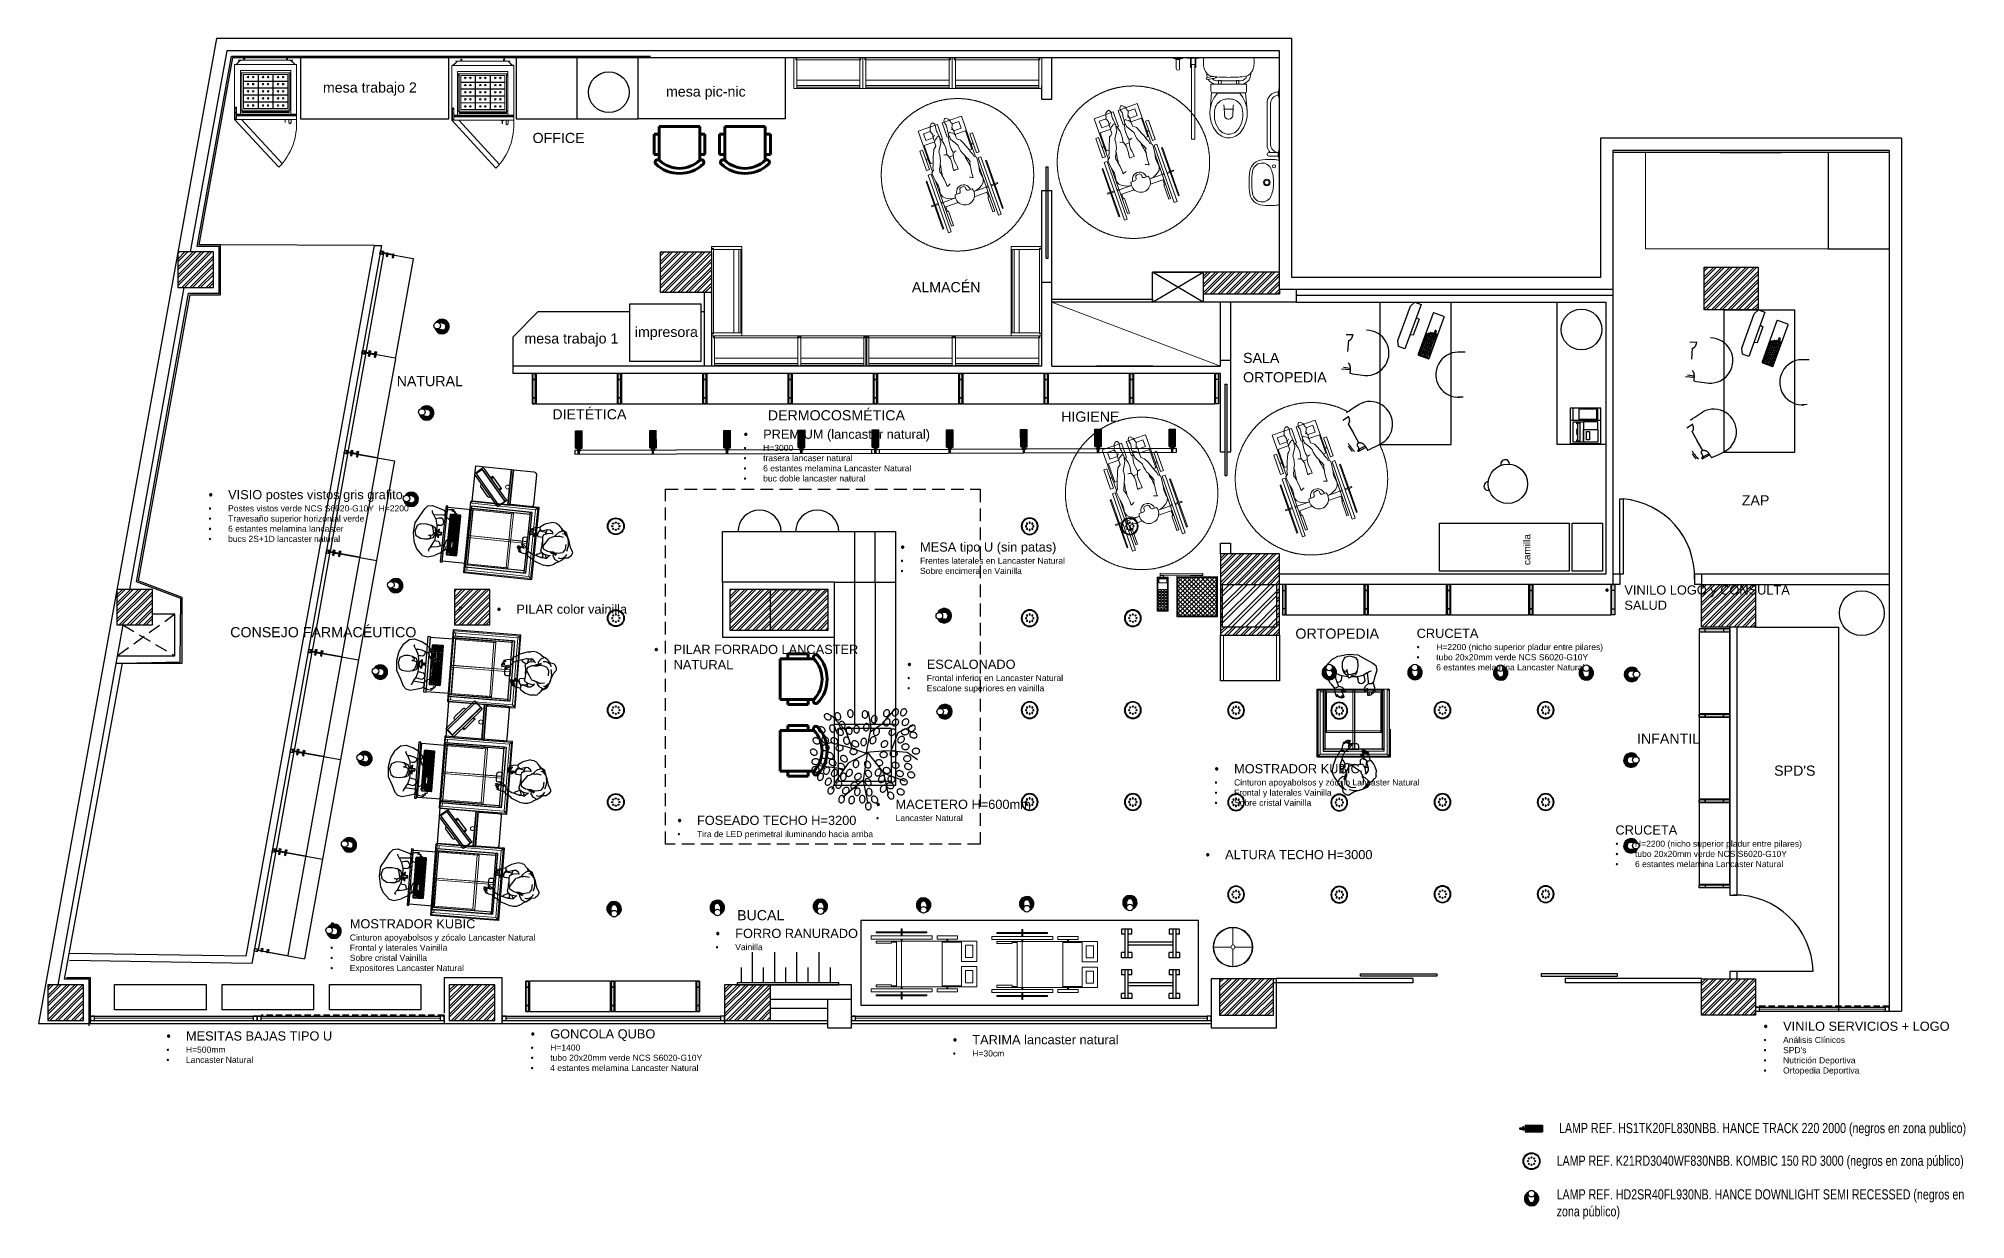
# Model space of a CAD drawing. Extents: x -62916 to 126930, y -44595 to 9525.
# Drawn here: x -28868 to -9907, y -28519 to -16900 of the extents above; entities that cross this region are included whole.
import ezdxf
from ezdxf.enums import TextEntityAlignment as Align

# ---------------------------------------------------------------- set-up
doc = ezdxf.new("R2010")
doc.units = 0
doc.header["$LTSCALE"] = 1000
doc.header["$MEASUREMENT"] = 0
for name, pattern in [('DASHED2', [0.375, 0.25, -0.125]), ('Discontinua JB', [0.75, 0.5, -0.25]), ('HIDDEN2', [0.1875, 0.125, -0.0625]), ('TRAZOS2', [0.375, 0.25, -0.125]), ('TRAZOSX2', [38.1, 25.4, -12.7])]:
    doc.linetypes.add(name, pattern=pattern)
doc.layers.get('0').update_dxf_attribs({"linetype": 'CONTINUOUS'})
doc.layers.add('7- Kubic Expo Metálica', color=7, linetype='CONTINUOUS', true_color=0x9da3a6)
for name, color, linetype in [('A_luminarias tecnicas', 21, 'CONTINUOUS'), ('A_proyección o4', 251, 'CONTINUOUS'), ('ALZADO', 7, 'CONTINUOUS'), ('AREA', 1, 'CONTINUOUS'), ('Arturo', 8, 'CONTINUOUS'), ('CARPINTERIA', 4, 'CONTINUOUS'), ('Clotilde', 8, 'CONTINUOUS'), ('Imac', 8, 'CONTINUOUS'), ('Linea Capa Color 0000 JB', 7, 'CONTINUOUS'), ('Linea Capa Color 0140 Blau Vidre JB', 140, 'CONTINUOUS'), ('Mobiliario', 8, 'CONTINUOUS'), ('MURO', 2, 'CONTINUOUS')]:
    doc.layers.add(name, color=color, linetype=linetype)
for name, color, linetype, lineweight in [('CONCEP 2D', 7, 'CONTINUOUS', 15), ('dwgautocad.com', 7, 'CONTINUOUS', 100), ('textos DT ocultar', 7, 'CONTINUOUS', 13)]:
    doc.layers.add(name, color=color, linetype=linetype, lineweight=lineweight)
doc.styles.add('ARIAL', font='Arial.ttf')
doc.styles.add('STYLE1', font='Arial.ttf', dxfattribs={"width": 0.75})

msp = doc.modelspace()

# ---------------------------------------------------------------- texts
at = {"layer": 'A_luminarias tecnicas', "char_height": 100, "attachment_point": 1, "style": 'STYLE1'}
for s, insert in [('LAMP REF. HS1TK20FL830NBB. HANCE TRACK 220 2000 (negros en zona publico)', (-13906.4, -27570.1, 1500)), ('LAMP REF. K21RD3040WF830NBB. KOMBIC 150 RD 3000 (negros en zona público)', (-13929.6, -27891.6, 1500)), ('LAMP REF. HD2SR40FL930NB. HANCE DOWNLIGHT SEMI RECESSED (negros en zona público)', (-13929.6, -28222.5, 1500))]:
    msp.add_mtext_dynamic_manual_height_columns(s, width=4228.527, gutter_width=1000, heights=[0], dxfattribs=dict(at, insert=insert))
at = {"layer": 'AREA', "color": 3, "style": 'STYLE1'}
for s, p in [('mesa trabajo 2', (-26069.8, -17431.6)), ('mesa pic-nic', (-22694, -17471.6)), ('OFFICE', (-24006.7, -17928.3)), ('ALMACÉN', (-20274.3, -19396.5)), ('mesa trabajo 1', (-24086.9, -19901)), ('impresora', (-23000.7, -19837)), ('SALA', (-17015.5, -20093)), ('NATURAL', (-25344.2, -20320.7)), ('DIETÉTICA', (-23812.3, -20647.2)), ('DERMOCOSMÉTICA', (-21692.3, -20657.2)), ('HIGIENE', (-18806, -20670.4)), ('ZAP', (-12108.1, -21493.7)), ('CONSEJO FARMACÉUTICO', (-26981.9, -22791.2)), ('ORTOPEDIA', (-16500.3, -22805.2)), ('INFANTIL', (-13138.8, -23838.4)), ("SPD'S", (-11789.8, -24153.4)), ('BUCAL', (-21994.7, -25575.7))]:
    msp.add_text(s, height=100, dxfattribs=at).set_placement(p)
at = {"layer": 'Mobiliario', "ltscale": 0.5, "style": 'ARIAL'}
msp.add_text('camilla', height=70.05, rotation=90, dxfattribs=at).set_placement((-14187.8, -21776.2), align=Align.RIGHT)
at = {"layer": 'textos DT ocultar', "color": 6, "char_height": 64, "width": 2052.392, "attachment_point": 1, "style": 'ARIAL'}
for s, insert in [('\\pxi-3,l3,t3;{\\fSymbol|b0|i0|c2|p18;\\H1.4063x;·^I}{\\H1.4063x;PREMIUM (lancaster natural)\\P{\\fSymbol|b0|i0|c2|p18;\\H0.66664x;·^I}\\H0.66664x;H=3000\\P{\\fSymbol|b0|i0|c2|p18;·^I}trasera lancaser natural\\P{\\fSymbol|b0|i0|c2|p18;·^I}6 estantes melamina Lancaster Natural \\P{\\fSymbol|b0|i0|c2|p18;·^I}buc doble lancaster natural\\P\\pi0,l0,tz;                                    \\P \\H0.99997x;      \\P                        \\P\\pi13.128;              }', (-21930.1, -20748.3)), ('\\pxi-3,l3,t3;{\\fSymbol|b0|i0|c2|p18;\\H1.4063x;·^I}{\\H1.4063x;VISIO postes vistos gris grafito\\P{\\fSymbol|b0|i0|c2|p18;\\H0.66664x;·^I}\\H0.66664x;Postes vistos verde NCS S6020-G10Y  H=2200\\P{\\fSymbol|b0|i0|c2|p18;·^I}Travesaño superior horizontal verde\\P{\\fSymbol|b0|i0|c2|p18;·^I}6 estantes melamina lancaster\\P{\\fSymbol|b0|i0|c2|p18;·^I}bucs 2S+1D lancaster natural\\P\\pi0,l0,tz;                                    \\P \\H0.99997x;      \\P                        \\P\\pi13.128;              }', (-27194.9, -21342.9)), ('\\pxi-3,l3,t3;{\\fSymbol|b0|i0|c2|p18;\\H1.4063x;·^I}{\\H1.4063x;MESA tipo U (sin patas)\\P{\\fSymbol|b0|i0|c2|p18;\\H0.66664x;·^I}\\H0.66664x;Frentes laterales en Lancaster Natural\\P{\\fSymbol|b0|i0|c2|p18;·^I}Sobre encimera en Vainilla\\P\\pi0,l0,tz;\\P                                    \\P \\H0.99997x;      \\P                        \\P\\pi13.128;              }', (-20386.1, -21858.2)), ('\\pxi-3,l3,t3;{\\fSymbol|b0|i0|c2|p18;\\H1.4063x;·^I}{\\H1.4063x;VINILO LOGO y CONSULTA SALUD\\P\\pi0,l0,tz;\\H0.66664x;\\P\\P\\P                                    \\P \\H0.99997x;      \\P                        \\P\\pi13.128;              }', (-13455.2, -22280.8)), ('\\pxi-3,l3,t3;{\\fSymbol|b0|i0|c2|p18;\\H1.4063x;·^I}{\\H1.4063x;PILAR color vainilla\\H0.66664x;\\P\\pi0,l0,tz;\\P                                    \\P \\H0.99997x;      \\P                        \\P\\pi13.128;              }', (-24358.5, -22469.6, 0)), ('{\\H1.4063x;CRUCETA\\P\\pxi-3,l3,t3;{\\fSymbol|b0|i0|c2|p18;\\H0.66664x;·^I}\\H0.66664x;H=2200 (nicho superior pladur entre pilares)\\P{\\fSymbol|b0|i0|c2|p18;·^I}tubo 20x20mm verde NCS S6020-G10Y\\P{\\fSymbol|b0|i0|c2|p18;·^I}6 estantes melamina Lancaster Natural\\P\\pi0,l0,tz;                                    \\P \\H0.99997x;      \\P                        \\P\\pi13.128;              }', (-15307.1, -22707.3)), ('\\pxi-3,l3,t3;{\\fSymbol|b0|i0|c2|p18;\\H1.4063x;·^I}{\\H1.4063x;PILAR FORRADO LANCASTER NATURAL\\H0.66664x;\\P\\pi0,l0,tz;\\P                                    \\P \\H0.99997x;      \\P                        \\P\\pi13.128;              }', (-22810.4, -22865.5)), ('\\pxi-3,l3,t3;{\\fSymbol|b0|i0|c2|p18;\\H1.4063x;·^I}{\\H1.4063x;ESCALONADO\\P{\\fSymbol|b0|i0|c2|p18;\\H0.66664x;·^I}\\H0.66664x;Frontal inferior en Lancaster Natural\\P{\\fSymbol|b0|i0|c2|p18;·^I}Escalone superiores en vainilla\\P\\pi0,l0,tz;\\P                                    \\P \\H0.99997x;      \\P                        \\P\\pi13.128;              }', (-20319.6, -23011.9)), ('\\pxi-3,l3,t3;{\\fSymbol|b0|i0|c2|p18;\\H1.4063x;·^I}{\\H1.4063x;MOSTRADOR KUBIC\\P{\\fSymbol|b0|i0|c2|p18;\\H0.66664x;·^I}\\H0.66664x;Cinturon apoyabolsos y zócalo Lancaster Natural\\P{\\fSymbol|b0|i0|c2|p18;·^I}Frontal y laterales Vainilla\\P{\\fSymbol|b0|i0|c2|p18;·^I}Sobre cristal Vainilla\\P\\pi0,l0,tz;                                    \\P \\H0.99997x;      \\P                        \\P\\pi13.128;              }', (-17295.8, -24039.6)), ('\\pxi-3,l3,t3;{\\fSymbol|b0|i0|c2|p18;\\H1.4063x;·^I}{\\H1.4063x;MACETERO H=600mm\\P{\\fSymbol|b0|i0|c2|p18;\\H0.66664x;·^I}\\H0.66664x;Lancaster Natural\\P\\pi0,l0,tz;\\P                                    \\P \\H0.99997x;      \\P                        \\P\\pi13.128;              }', (-20626.9, -24389.7)), ('{\\H1.4063x;CRUCETA\\P\\pxi-3,l3,t3;{\\fSymbol|b0|i0|c2|p18;\\H0.66664x;·^I}\\H0.66664x;H=2200 (nicho superior pladur entre pilares)\\P{\\fSymbol|b0|i0|c2|p18;·^I}tubo 20x20mm verde NCS S6020-G10Y\\P{\\fSymbol|b0|i0|c2|p18;·^I}6 estantes melamina Lancaster Natural\\P\\pi0,l0,tz;                                    \\P \\H0.99997x;      \\P                        \\P\\pi13.128;              }', (-13350.8, -24642.6)), ('\\pxi-3,l3,t3;{\\fSymbol|b0|i0|c2|p18;\\H1.4063x;·^I}{\\H1.4063x;MOSTRADOR KUBIC\\P{\\fSymbol|b0|i0|c2|p18;\\H0.66664x;·^I}\\H0.66664x;Cinturon apoyabolsos y zócalo Lancaster Natural\\P{\\fSymbol|b0|i0|c2|p18;·^I}Frontal y laterales Vainilla\\P{\\fSymbol|b0|i0|c2|p18;·^I}Sobre cristal Vainilla\\P{\\fSymbol|b0|i0|c2|p18;·^I}Expositores Lancaster Natural\\P\\pi0,l0,tz;                                    \\P \\H0.99997x;      \\P                        \\P\\pi13.128;              }', (-25997.5, -25565.4, 0)), ('\\pxi-3,l3,t3;{\\fSymbol|b0|i0|c2|p18;\\H1.4063x;·^I}{\\H1.4063x;FORRO RANURADO\\P{\\fSymbol|b0|i0|c2|p18;\\H0.66664x;·^I}\\H0.66664x;Vainilla\\P\\pi0,l0,tz;\\P                                    \\P \\H0.99997x;      \\P                        \\P\\pi13.128;              }', (-22205.2, -25659.7)), ('\\pxi-3,l3,t3;{\\fSymbol|b0|i0|c2|p18;\\H1.4063x;·^I}{\\H1.4063x;MESITAS BAJAS TIPO U\\P{\\fSymbol|b0|i0|c2|p18;\\H0.66664x;·^I}\\H0.66664x;H=500mm\\P{\\fSymbol|b0|i0|c2|p18;·^I}Lancaster Natural\\P\\pi0,l0,tz;\\P \\H0.99997x;      \\P                        \\P\\pi13.128;              }', (-27609.8, -26668.7, 0)), ('\\pxi-3,l3,t3;{\\fSymbol|b0|i0|c2|p18;\\H1.4063x;·^I}{\\H1.4063x;GONCOLA QUBO \\P{\\fSymbol|b0|i0|c2|p18;\\H0.66664x;·^I}\\H0.66664x;H=1400 \\P{\\fSymbol|b0|i0|c2|p18;·^I}tubo 20x20mm verde NCS S6020-G10Y\\P{\\fSymbol|b0|i0|c2|p18;·^I}4 estantes melamina Lancaster Natural\\P\\pi0,l0,tz;                                    \\P \\H0.99997x;      \\P                        \\P\\pi13.128;              }', (-24025.1, -26648.4)), ('\\pxi-3,l3,t3;{\\fSymbol|b0|i0|c2|p18;\\H1.4063x;·^I}{\\H1.4063x;TARIMA lancaster natural\\P{\\fSymbol|b0|i0|c2|p18;\\H0.66664x;·^I}\\H0.66664x;H=30cm\\P\\pi0,l0,tz;\\P                                    \\P \\H0.99997x;      \\P                        \\P\\pi13.128;              }', (-19871.6, -26705.8)), ("\\pxi-3,l3,t3;{\\fSymbol|b0|i0|c2|p18;\\H1.4063x;·^I}{\\H1.4063x;VINILO SERVICIOS + LOGO\\P{\\fSymbol|b0|i0|c2|p18;\\H0.66664x;·^I}\\H0.66664x;Análisis Clínicos\\P{\\fSymbol|b0|i0|c2|p18;·^I}SPD's\\P{\\fSymbol|b0|i0|c2|p18;·^I}Nutrición Deportiva\\P{\\fSymbol|b0|i0|c2|p18;·^I}Ortopedia Deportiva\\P\\pi0,l0,tz;\\P\\P                                    \\P \\H0.99997x;      \\P                        \\P\\pi13.128;              }", (-11893.4, -26573.2))]:
    msp.add_mtext(s, dxfattribs=dict(at, insert=insert))
at = {"layer": 'textos DT ocultar', "color": 3, "char_height": 64, "width": 2052.392, "attachment_point": 1, "style": 'ARIAL'}
for s, insert in [('\\pxi-3,l3,t3;{\\fSymbol|b0|i0|c2|p18;\\H1.4063x;·^I}{\\H1.4063x;FOSEADO TECHO H=3200\\P{\\fSymbol|b0|i0|c2|p18;\\H0.66664x;·^I}\\H0.66664x;Tira de LED perimetral iluminando hacia arriba\\P\\pi0,l0,tz;\\P                                    \\P \\H0.99997x;      \\P                        \\P\\pi13.128;              }', (-22581.1, -24547.5)), ('\\pxi-3,l3,t3;{\\fSymbol|b0|i0|c2|p18;\\H1.4063x;·^I}{\\H1.4063x;ALTURA TECHO H=3000\\P\\pi0,l0,tz;\\H0.66664x;\\P                                    \\P \\H0.99997x;      \\P                        \\P\\pi13.128;              }', (-17383.7, -24884.5))]:
    msp.add_mtext(s, dxfattribs=dict(at, insert=insert))

# ---------------------------------------------------------------- blocks, each defined once
blk = doc.blocks.new('Arturo')
at = {"layer": 'Arturo'}
for p, q in [((-254, 97, 0), (-242, 106, 0)), ((-248, 57, 0), (-254, 97, 0)), ((-251, -41, 0), (-235, 14, 0)), ((-235, 14, 0), (-248, 57, 0)), ((-242, 106, 0), (-239, 85, 0)), ((-239, 85, 0), (-234, 118, 0)), ((-237, 9, 0), (-221, 21, 0)), ((-234, 118, 0), (-222, 120, 0)), ((-222, 109, 0), (-217, 133, 0)), ((-222, 120, 0), (-222, 109, 0)), ((-221, 21, 0), (-194, 21, 0)), ((-217, 133, 0), (-204, 135, 0)), ((-204, 135, 0), (-201, 114, 0)), ((-201, 114, 0), (-195, 136, 0)), ((-195, 136, 0), (-185, 136, 0)), ((-161, 45, 0), (-189, 20, 0)), ((-189, 20, 0), (-189, 3, 0)), ((-189, 3, 0), (-181, -88, 0)), ((-185, 136, 0), (-182, 66, 0)), ((-182, 66, 0), (-172, 75, 0)), ((-172, 75, 0), (-155, 93, 0)), ((-144, 84, 0), (-161, 45, 0)), ((-146, 8, 0), (-156, -8, 0)), ((-155, 93, 0), (-144, 84, 0)), ((-125, 18, 0), (-146, 8, 0)), ((-106, 16, 0), (-125, 18, 0)), ((-89, 2, 0), (-106, 16, 0)), ((-82, -48, 0), (-89, 2, 0)), ((40, 98, 0), (34, 86, 0)), ((34, 86, 0), (65, 58, 0)), ((63, 89, 0), (40, 98, 0)), ((58, 155, 0), (50, 150, 0)), ((50, 150, 0), (76, 85, 0)), ((73, 137, 0), (58, 155, 0)), ((76, 85, 0), (63, 89, 0)), ((65, 58, 0), (102, 47, 0)), ((80, 161, 0), (68, 158, 0)), ((68, 158, 0), (73, 137, 0)), ((86, 0, 0), (74, -14, 0)), ((94, 142, 0), (80, 161, 0)), ((109, 6, 0), (86, 0, 0)), ((102, 154, 0), (90, 152, 0)), ((90, 152, 0), (94, 142, 0)), ((120, 127, 0), (102, 154, 0)), ((102, 47, 0), (108, 31, 0)), ((130, 61, 0), (106, 49, 0)), ((108, 31, 0), (127, -20, 0)), ((108, 31, 0), (127, -20, 0)), ((118, 4, 0), (109, 6, 0)), ((129, 144, 0), (114, 147, 0)), ((114, 147, 0), (120, 127, 0)), ((140, 105, 0), (129, 144, 0)), ((150, 57, 0), (130, 61, 0)), ((146, 60, 0), (140, 105, 0)), ((184, 17, 0), (146, 60, 0)), ((184, 17, 0), (216, -39, 0)), ((-271, -111, 0), (-251, -41, 0)), ((-262, -157, 0), (-271, -111, 0)), ((-232, -183, 0), (-262, -157, 0)), ((-161, -220, 0), (-232, -183, 0)), ((-205, -102, 0), (-221, -106, 0)), ((-178, -87, 0), (-205, -102, 0)), ((-178, -87, 0), (-140, -63, 0)), ((-156, -8, 0), (-153, -31, 0)), ((-153, -31, 0), (-145, -66, 0)), ((-140, -63, 0), (-84, -48, 0)), ((-86, -152, 0), (-76, -93, 0)), ((-82, -207, 0), (-86, -152, 0)), ((-85, -24, 0), (-83, -48, 0)), ((-84, -48, 0), (-20, -46, 0)), ((-66, -88, 0), (-77, -105, 0)), ((-76, -93, 0), (-58, -63, 0)), ((-43, -80, 0), (-66, -88, 0)), ((-58, -63, 0), (-31, -59, 0)), ((-18, -74, 0), (-43, -80, 0)), ((-31, -59, 0), (-20, -55, 0)), ((-20, -55, 0), (-12, -40, 0)), ((0, -70, 0), (-18, -74, 0)), ((-12, -40, 0), (-1, -35, 0)), ((-1, -35, 0), (7, -43, 0)), ((14, -76, 0), (0, -70, 0)), ((7, -43, 0), (11, -58, 0)), ((9, -47, 0), (73, -56, 0)), ((11, -58, 0), (44, -75, 0)), ((21, -94, 0), (14, -76, 0)), ((22, -120, 0), (21, -94, 0)), ((25, -102, 0), (22, -120, 0)), ((33, -95, 0), (25, -102, 0)), ((47, -97, 0), (33, -95, 0)), ((44, -75, 0), (62, -114, 0)), ((60, -118, 0), (47, -97, 0)), ((62, -114, 0), (67, -155, 0)), ((67, -155, 0), (65, -193, 0)), ((73, -37, 0), (72, -56, 0)), ((74, -14, 0), (73, -37, 0)), ((131, -84, 0), (73, -56, 0)), ((127, -20, 0), (138, -73, 0)), ((135, -59, 0), (131, -84, 0)), ((131, -84, 0), (166, -108, 0)), ((138, -73, 0), (132, -85, 0)), ((166, -108, 0), (179, -100, 0)), ((227, -156, 0), (169, -219, 0)), ((237, -109, 0), (216, -39, 0)), ((227, -156, 0), (237, -109, 0)), ((-85, -263, 0), (-161, -220, 0)), ((11, -270, 0), (-85, -263, 0)), ((-63, -238, 0), (-82, -207, 0)), ((-7, -253, 0), (-63, -238, 0)), ((41, -239, 0), (-7, -253, 0)), ((88, -254, 0), (11, -270, 0)), ((65, -193, 0), (41, -239, 0)), ((113, -249, 0), (88, -254, 0)), ((169, -219, 0), (113, -249, 0))]:
    blk.add_line(p, q, dxfattribs=at)
blk = doc.blocks.new('Clotilde')
at = {"layer": 'Clotilde'}
for p, q in [((-89, 162, 0), (-75, 192, 0)), ((-75, 192, 0), (-67, 191, 0)), ((-69, 169, 0), (-58, 202, 0)), ((-67, 191, 0), (-69, 169, 0)), ((-58, 202, 0), (-50, 200, 0)), ((-50, 200, 0), (-57, 167, 0)), ((-57, 167, 0), (-43, 199, 0)), ((-34, 196, 0), (-54, 137, 0)), ((-43, 199, 0), (-34, 196, 0)), ((-187, -20, 0), (-171, 28, 0)), ((-171, 28, 0), (-159, 41, 0)), ((-159, 41, 0), (-131, 93, 0)), ((-131, 93, 0), (-125, 99, 0)), ((-113, 18, 0), (-131, -41, 0)), ((-125, 99, 0), (-107, 100, 0)), ((-117, 9, 0), (-102, 1, 0)), ((-116, 8, 0), (-102, 1, 0)), ((-114, 100, 0), (-105, 148, 0)), ((-110, 36, 0), (-113, 18, 0)), ((-82, 95, 0), (-110, 36, 0)), ((-107, 100, 0), (-82, 95, 0)), ((-105, 148, 0), (-95, 180, 0)), ((-102, 1, 0), (-81, -41, 0)), ((-95, 180, 0), (-87, 183, 0)), ((-87, 183, 0), (-89, 162, 0)), ((-45, 117, 0), (-73, 95, 0)), ((-54, 137, 0), (-42, 143, 0)), ((-18, 149, 0), (-45, 117, 0)), ((-42, 143, 0), (-26, 160, 0)), ((-26, 160, 0), (-18, 149, 0)), ((68, -38, 0), (70, 6, 0)), ((68, -38, 0), (70, 6, 0)), ((76, 64), (70, 56)), ((70, 56), (101, 21)), ((70, 6, 0), (82, 18, 0)), ((70, 6, 0), (82, 18, 0)), ((93, 47), (76, 64)), ((91, 100), (82, 97)), ((82, 97), (102, 38)), ((82, 18, 0), (117, 10, 0)), ((82, 18, 0), (117, 10, 0)), ((106, 64), (91, 100)), ((102, 38), (93, 47)), ((106, 103), (98, 102)), ((98, 102), (106, 64)), ((101, 21), (136, -3)), ((124, 59), (106, 103)), ((123, 94), (115, 93)), ((115, 93), (124, 59)), ((117, 10, 0), (129, -2, 0)), ((117, 10, 0), (129, -2, 0)), ((139, 52), (123, 94)), ((143, 81), (135, 85)), ((135, 85), (139, 52)), ((154, 50), (143, 81)), ((163, 2), (154, 50)), ((-207, -101, 0), (-202, -76, 0)), ((-203, -131, 0), (-207, -101, 0)), ((-189, -162, 0), (-203, -131, 0)), ((-199, -52, 0), (-202, -76, 0)), ((-199, -52, 0), (-187, -20, 0)), ((-181, -176, 0), (-189, -162, 0)), ((-170, -187, 0), (-181, -176, 0)), ((-157, -210, 0), (-170, -187, 0)), ((-155, -220, 0), (-141, -188, 0)), ((-141, -188, 0), (-138, -181, 0)), ((-138, -181, 0), (-104, -156, 0)), ((-130, -72, 0), (-133, -94, 0)), ((-133, -94, 0), (-104, -119, 0)), ((-123, -91, 0), (-132, -86, 0)), ((-125, -60, 0), (-131, -39, 0)), ((-131, -41, 0), (-130, -72, 0)), ((-130, -62, 0), (-87, -50, 0)), ((-130, -72, 0), (-130, -72, 0)), ((-130, -72, 0), (-130, -72, 0)), ((-124, -102, 0), (-123, -91, 0)), ((-123, -91, 0), (-116, -85, 0)), ((-116, -85, 0), (-101, -80, 0)), ((-116, -85, 0), (-101, -80, 0)), ((-104, -119, 0), (-98, -69, 0)), ((-104, -119, 0), (-97, -130, 0)), ((-104, -156, 0), (-83, -157, 0)), ((-98, -69, 0), (-81, -40, 0)), ((-96, -186, 0), (-92, -177, 0)), ((-92, -177, 0), (-74, -144, 0)), ((-83, -157, 0), (-78, -135, 0)), ((-83, -191, 0), (-75, -152, 0)), ((-78, -135, 0), (-72, -131, 0)), ((-75, -152, 0), (-72, -131, 0)), ((-74, -187, 0), (-71, -165, 0)), ((-67, -224, 0), (-74, -187, 0)), ((-72, -131, 0), (-67, -117, 0)), ((-71, -165, 0), (-66, -152, 0)), ((-67, -117, 0), (-63, -97, 0)), ((-67, -125, 0), (-67, -117, 0)), ((-65, -130, 0), (-67, -125, 0)), ((-66, -152, 0), (-65, -130, 0)), ((-63, -97, 0), (-58, -86, 0)), ((-60, -31, 0), (9, -44, 0)), ((-58, -86, 0), (-44, -56, 0)), ((-44, -56, 0), (-17, -48, 0)), ((-17, -48, 0), (10, -65, 0)), ((-13, -40, 0), (9, -38, 0)), ((9, -44, 0), (78, -37, 0)), ((9, -38, 0), (33, -42, 0)), ((10, -65, 0), (60, -98, 0)), ((60, -98, 0), (73, -105, 0)), ((73, -105, 0), (77, -123, 0)), ((80, -132, 0), (77, -123, 0)), ((87, -142, 0), (80, -132, 0)), ((90, -165, 0), (87, -142, 0)), ((103, -166, 0), (88, -149, 0)), ((90, -165, 0), (98, -186, 0)), ((98, -48, 0), (113, -78, 0)), ((98, -186, 0), (98, -199, 0)), ((103, -59, 0), (147, -73, 0)), ((103, -59, 0), (123, -65, 0)), ((103, -166, 0), (110, -168, 0)), ((110, -133, 0), (128, -129, 0)), ((140, -194, 0), (110, -168, 0)), ((113, -78, 0), (121, -130, 0)), ((129, -2, 0), (123, -65, 0)), ((129, -2, 0), (123, -65, 0)), ((128, -129, 0), (147, -100, 0)), ((130, -22, 0), (146, -3, 0)), ((148, -79, 0), (130, -22, 0)), ((146, -3, 0), (172, -2, 0)), ((147, -100, 0), (148, -79, 0)), ((172, -2, 0), (199, -40, 0)), ((196, -189, 0), (176, -210, 0)), ((206, -182, 0), (196, -189, 0)), ((199, -40, 0), (207, -55, 0)), ((215, -171, 0), (206, -182, 0)), ((207, -55, 0), (225, -106, 0)), ((222, -153, 0), (215, -171, 0)), ((222, -153, 0), (223, -130, 0)), ((223, -129, 0), (225, -106, 0)), ((-153, -217, 0), (-157, -210, 0)), ((-136, -246, 0), (-155, -220, 0)), ((-135, -249, 0), (-136, -246, 0)), ((-110, -273, 0), (-135, -249, 0)), ((-111, -264, 0), (-104, -309, 0)), ((-85, -330, 0), (-104, -309, 0)), ((-61, -342, 0), (-85, -330, 0)), ((-61, -245, 0), (-67, -224, 0)), ((-55, -249, 0), (-61, -245, 0)), ((-42, -341, 0), (-61, -342, 0)), ((-27, -267, 0), (-55, -249, 0)), ((-1, -314, 0), (-42, -341, 0)), ((22, -269, 0), (-27, -267, 0)), ((73, -290, 0), (-1, -314, 0)), ((73, -290, 0), (144, -261, 0)), ((129, -242, 0), (91, -282, 0)), ((98, -199, 0), (92, -236, 0)), ((100, -274, 0), (132, -258, 0)), ((125, -227, 0), (129, -242, 0)), ((132, -258, 0), (154, -234, 0)), ((140, -194, 0), (142, -201, 0)), ((142, -201, 0), (154, -234, 0)), ((159, -233, 0), (144, -261, 0)), ((176, -210, 0), (148, -218, 0)), ((176, -210, 0), (159, -225, 0)), ((159, -225, 0), (159, -233, 0))]:
    blk.add_line(p, q, dxfattribs=at)
for centre, radius, start, end in [((-64, -51, 0), 20, 78.9566, 148.4768), ((80, -57, 0), 20, 26.3788, 95.8989), ((-50, -224, 0), 68.8, 165.4788, 250.626), ((20, -104, 0), 192, 251.0264, 291.9182)]:
    blk.add_arc(centre, radius, start, end, dxfattribs=at)
blk = doc.blocks.new('Mostrador Kubic Mòdul Info Opción 1 Planta')
at = {"color": 7}
for points in [[(598, 600), (0, 600), (0, 581), (598, 581)], [(0, 0), (598, 0), (598, 600), (0, 600)], [(19, 581), (0, 581), (0, 0), (19, 0)], [(598, 581), (579, 581), (579, 0), (598, 0)], [(576, 19), (22, 19), (22, 0), (576, 0)]]:
    blk.add_lwpolyline(points, close=True, dxfattribs=at)
blk.add_lwpolyline([(269, 531), (329, 531, 0.414214), (349, 551), (349, 581), (249, 581), (249, 551, 0.414214)], format="xyb", close=True, dxfattribs=at)
at = {"color": 7, "linetype": 'Discontinua JB', "lineweight": 13, "ltscale": 10}
blk.add_lwpolyline([(289, 581), (289, 0), (308, 0), (308, 581)], close=True, dxfattribs=at)
at = {"color": 8, "lineweight": 13, "ltscale": 10}
for points in [[(22, 19), (32, 19), (32, 419), (22, 419)], [(576, 19), (566, 19), (566, 419), (576, 419)]]:
    blk.add_lwpolyline(points, close=True, dxfattribs=at)
at = {"color": 7, "lineweight": 13, "ltscale": 10}
for points in [[(32, 400), (566, 400), (566, 419), (32, 419)], [(32, 19), (566, 19), (566, 400), (32, 400)]]:
    blk.add_lwpolyline(points, close=True, dxfattribs=at)
blk = doc.blocks.new('FLECHA')
at = {"color": 7}
for points in [[(0, 0), (44, -47), (12, -47), (12, -72), (0, -72), (-12, -72), (-12, -47), (-44, -47)], [(0, -7), (32, -42), (7, -42), (7, -67), (0, -67), (-7, -67), (-7, -42), (-32, -42)]]:
    blk.add_lwpolyline(points, close=True, dxfattribs=at)
blk = doc.blocks.new('Planta Teclat Imac JB')
at = {"layer": 'Imac'}
for points in [[(200, 99, 0.414201), (193, 105), (-193, 105, 0.38771), (-200, 100), (-200, 6, 0.414201), (-193, 0), (193, 0, 0.414201), (200, 6)], [(-178, 100, 0.450069), (-179, 102), (-192, 102, 0.45007), (-193, 100), (-193, 91, 0.411174), (-192, 90), (-179, 90, 0.411173), (-178, 91)], [(-179, 86, 0.414201), (-180, 87), (-192, 87, 0.414201), (-193, 86), (-193, 74, 0.414188), (-192, 73), (-180, 73, 0.414201), (-179, 74)], [(-167, 69, 0.414201), (-169, 70), (-192, 70, 0.414201), (-193, 69), (-193, 57, 0.414188), (-192, 56), (-169, 56, 0.414201), (-167, 57)], [(-164, 52, 0.414201), (-166, 54), (-192, 54, 0.414201), (-193, 52), (-193, 40, 0.414188), (-192, 39), (-166, 39, 0.414201), (-164, 40)], [(-156, 36, 0.414201), (-157, 37), (-192, 37, 0.414201), (-193, 36), (-193, 24, 0.414188), (-192, 22), (-157, 22, 0.414201), (-156, 24)], [(-167, 19, 0.414201), (-169, 20), (-192, 20, 0.414201), (-193, 19), (-193, 7, 0.414188), (-192, 6), (-169, 6, 0.414201), (-167, 7)], [(-161, 86, 0.414201), (-163, 87), (-175, 87, 0.414201), (-176, 86), (-176, 74, 0.414188), (-175, 73), (-163, 73, 0.414201), (-161, 74)], [(-160, 100, 0.450069), (-161, 102), (-174, 102, 0.45007), (-175, 100), (-175, 91, 0.411174), (-174, 90), (-161, 90, 0.411173), (-160, 91)], [(-147, 19, 0.414201), (-148, 20), (-164, 20, 0.414201), (-165, 19), (-165, 7, 0.414188), (-164, 6), (-148, 6, 0.414201), (-147, 7)], [(-150, 69, 0.414201), (-151, 70), (-163, 70, 0.414201), (-164, 69), (-164, 57, 0.414188), (-163, 56), (-151, 56, 0.414201), (-150, 57)], [(-147, 52, 0.414201), (-148, 54), (-160, 54, 0.414201), (-161, 52), (-161, 40, 0.414188), (-160, 39), (-148, 39, 0.414201), (-147, 40)], [(-144, 86, 0.414201), (-145, 87), (-157, 87, 0.414201), (-158, 86), (-158, 74, 0.414188), (-157, 73), (-145, 73, 0.414201), (-144, 74)], [(-141, 100, 0.450069), (-143, 102), (-156, 102, 0.45007), (-157, 100), (-157, 91, 0.411174), (-156, 90), (-143, 90, 0.411173), (-141, 91)], [(-138, 36, 0.414201), (-139, 37), (-151, 37, 0.414201), (-153, 36), (-153, 24, 0.414188), (-151, 22), (-139, 22, 0.414201), (-138, 24)], [(-132, 69, 0.414201), (-134, 70), (-146, 70, 0.414201), (-147, 69), (-147, 57, 0.414188), (-146, 56), (-134, 56, 0.414201), (-132, 57)], [(-129, 52, 0.414201), (-131, 54), (-143, 54, 0.414201), (-144, 52), (-144, 40, 0.414188), (-143, 39), (-131, 39, 0.414201), (-129, 40)], [(-121, 19, 0.414201), (-122, 20), (-143, 20, 0.414201), (-144, 19), (-144, 7, 0.414188), (-143, 6), (-122, 6, 0.414201), (-121, 7)], [(-126, 86, 0.414201), (-128, 87), (-140, 87, 0.414201), (-141, 86), (-141, 74, 0.414188), (-140, 73), (-128, 73, 0.414201), (-126, 74)], [(-123, 100, 0.450069), (-125, 102), (-138, 102, 0.45007), (-139, 100), (-139, 91, 0.411174), (-138, 90), (-125, 90, 0.411173), (-123, 91)], [(-121, 36, 0.414201), (-122, 37), (-134, 37, 0.414201), (-135, 36), (-135, 24, 0.414188), (-134, 22), (-122, 22, 0.414201), (-121, 24)], [(-115, 69, 0.414201), (-116, 70), (-128, 70, 0.414201), (-129, 69), (-129, 57, 0.414188), (-128, 56), (-116, 56, 0.414201), (-115, 57)], [(-112, 52, 0.414201), (-113, 54), (-125, 54, 0.414201), (-126, 52), (-126, 40, 0.414188), (-125, 39), (-113, 39, 0.414201), (-112, 40)], [(-109, 86, 0.414201), (-110, 87), (-122, 87, 0.414201), (-123, 86), (-123, 74, 0.414188), (-122, 73), (-110, 73, 0.414201), (-109, 74)], [(-105, 100, 0.450069), (-106, 102), (-120, 102, 0.45007), (-121, 100), (-121, 91, 0.411174), (-120, 90), (-106, 90, 0.411173), (-105, 91)], [(-104, 36, 0.414201), (-105, 37), (-117, 37, 0.414201), (-118, 36), (-118, 24, 0.414188), (-117, 22), (-105, 22, 0.414201), (-104, 24)], [(-17, 19, 0.414201), (-18, 20), (-117, 20, 0.414201), (-118, 19), (-118, 7, 0.414188), (-117, 6), (-18, 6, 0.414201), (-17, 7)], [(-98, 69, 0.414201), (-99, 70), (-111, 70, 0.414201), (-112, 69), (-112, 57, 0.414188), (-111, 56), (-99, 56, 0.414201), (-98, 57)], [(-95, 52, 0.414201), (-96, 54), (-108, 54, 0.414201), (-109, 52), (-109, 40, 0.414188), (-108, 39), (-96, 39, 0.414201), (-95, 40)], [(-91, 86, 0.414201), (-93, 87), (-105, 87, 0.414201), (-106, 86), (-106, 74, 0.414188), (-105, 73), (-93, 73, 0.414201), (-91, 74)], [(-87, 100, 0.450069), (-88, 102), (-102, 102, 0.45007), (-103, 100), (-103, 91, 0.411174), (-102, 90), (-88, 90, 0.411173), (-87, 91)], [(-86, 36, 0.414201), (-87, 37), (-99, 37, 0.414201), (-101, 36), (-101, 24, 0.414188), (-99, 22), (-87, 22, 0.414201), (-86, 24)], [(-80, 69, 0.414201), (-82, 70), (-94, 70, 0.414201), (-95, 69), (-95, 57, 0.414188), (-94, 56), (-82, 56, 0.414201), (-80, 57)], [(-77, 52, 0.414201), (-79, 54), (-91, 54, 0.414201), (-92, 52), (-92, 40, 0.414188), (-91, 39), (-79, 39, 0.414201), (-77, 40)], [(-74, 86, 0.414201), (-75, 87), (-87, 87, 0.414201), (-88, 86), (-88, 74, 0.414188), (-87, 73), (-75, 73, 0.414201), (-74, 74)], [(-69, 100, 0.450069), (-70, 102), (-83, 102, 0.45007), (-85, 100), (-85, 91, 0.411174), (-83, 90), (-70, 90, 0.411173), (-69, 91)], [(-69, 36, 0.414201), (-70, 37), (-82, 37, 0.414201), (-83, 36), (-83, 24, 0.414188), (-82, 22), (-70, 22, 0.414201), (-69, 24)], [(-63, 69, 0.414201), (-64, 70), (-76, 70, 0.414201), (-77, 69), (-77, 57, 0.414188), (-76, 56), (-64, 56, 0.414201), (-63, 57)], [(-60, 52, 0.414201), (-62, 54), (-74, 54, 0.414201), (-75, 52), (-75, 40, 0.414188), (-74, 39), (-62, 39, 0.414201), (-60, 40)], [(-56, 86, 0.414201), (-57, 87), (-70, 87, 0.414201), (-71, 86), (-71, 74, 0.414188), (-70, 73), (-57, 73, 0.414201), (-56, 74)], [(-51, 100, 0.450069), (-52, 102), (-65, 102, 0.45007), (-67, 100), (-67, 91, 0.411174), (-65, 90), (-52, 90, 0.411173), (-51, 91)], [(-52, 36, 0.414201), (-53, 37), (-65, 37, 0.414201), (-66, 36), (-66, 24, 0.414188), (-65, 22), (-53, 22, 0.414201), (-52, 24)], [(-46, 69, 0.414201), (-47, 70), (-59, 70, 0.414201), (-60, 69), (-60, 57, 0.414188), (-59, 56), (-47, 56, 0.414201), (-46, 57)], [(-43, 52, 0.414201), (-44, 54), (-56, 54, 0.414201), (-57, 52), (-57, 40, 0.414188), (-56, 39), (-44, 39, 0.414201), (-43, 40)], [(-39, 86, 0.414201), (-40, 87), (-52, 87, 0.414201), (-53, 86), (-53, 74, 0.414188), (-52, 73), (-40, 73, 0.414201), (-39, 74)], [(-34, 36, 0.414201), (-35, 37), (-47, 37, 0.414201), (-49, 36), (-49, 24, 0.414188), (-47, 22), (-35, 22, 0.414201), (-34, 24)], [(-33, 100, 0.450069), (-34, 102), (-47, 102, 0.45007), (-48, 100), (-48, 91, 0.411174), (-47, 90), (-34, 90, 0.411173), (-33, 91)], [(-28, 69, 0.414201), (-30, 70), (-42, 70, 0.414201), (-43, 69), (-43, 57, 0.414188), (-42, 56), (-30, 56, 0.414201), (-28, 57)], [(-25, 52, 0.414201), (-27, 54), (-39, 54, 0.414201), (-40, 52), (-40, 40, 0.414188), (-39, 39), (-27, 39, 0.414201), (-25, 40)], [(-22, 86, 0.414201), (-23, 87), (-35, 87, 0.414201), (-36, 86), (-36, 74, 0.414188), (-35, 73), (-23, 73, 0.414201), (-22, 74)], [(-17, 36, 0.414201), (-18, 37), (-30, 37, 0.414201), (-31, 36), (-31, 24, 0.414188), (-30, 22), (-18, 22, 0.414201), (-17, 24)], [(-15, 100, 0.450069), (-16, 102), (-29, 102, 0.45007), (-30, 100), (-30, 91, 0.411174), (-29, 90), (-16, 90, 0.411173), (-15, 91)], [(-11, 69, 0.414201), (-12, 70), (-24, 70, 0.414201), (-25, 69), (-25, 57, 0.414188), (-24, 56), (-12, 56, 0.414201), (-11, 57)], [(-8, 52, 0.414201), (-9, 54), (-21, 54, 0.414201), (-22, 52), (-22, 40, 0.414188), (-21, 39), (-9, 39, 0.414201), (-8, 40)], [(-4, 86, 0.414201), (-5, 87), (-18, 87, 0.414201), (-19, 86), (-19, 74, 0.414188), (-18, 73), (-5, 73, 0.414201), (-4, 74)], [(1, 36, 0.414201), (0, 37), (-12, 37, 0.414201), (-14, 36), (-14, 24, 0.414188), (-12, 22), (0, 22, 0.414201), (1, 24)], [(9, 19, 0.414201), (8, 20), (-13, 20, 0.414201), (-14, 19), (-14, 7, 0.414188), (-13, 6), (8, 6, 0.414201), (9, 7)], [(4, 100, 0.450069), (2, 102), (-11, 102, 0.45007), (-12, 100), (-12, 91, 0.411174), (-11, 90), (2, 90, 0.411173), (4, 91)], [(7, 69, 0.414201), (6, 70), (-7, 70, 0.414201), (-8, 69), (-8, 57, 0.414188), (-7, 56), (6, 56, 0.414201), (7, 57)], [(10, 52, 0.414201), (8, 54), (-4, 54, 0.414201), (-5, 52), (-5, 40, 0.414188), (-4, 39), (8, 39, 0.414201), (10, 40)], [(13, 86, 0.414201), (12, 87), (0, 87, 0.414201), (-1, 86), (-1, 74, 0.414188), (0, 73), (12, 73, 0.414201), (13, 74)], [(18, 36, 0.414201), (17, 37), (5, 37, 0.414201), (3, 36), (3, 24, 0.414188), (5, 22), (17, 22, 0.414201), (18, 24)], [(22, 100, 0.450069), (21, 102), (7, 102, 0.45007), (6, 100), (6, 91, 0.411174), (7, 90), (21, 90, 0.411173), (22, 91)], [(24, 69, 0.414201), (22, 70), (10, 70, 0.414201), (9, 69), (9, 57, 0.414188), (10, 56), (22, 56, 0.414201), (24, 57)], [(27, 52, 0.414201), (25, 54), (13, 54, 0.414201), (12, 52), (12, 40, 0.414188), (13, 39), (25, 39, 0.414201), (27, 40)], [(30, 19, 0.414201), (29, 20), (13, 20, 0.414201), (12, 19), (12, 7, 0.414188), (13, 6), (29, 6, 0.414201), (30, 7)], [(30, 86, 0.414201), (29, 87), (17, 87, 0.414201), (16, 86), (16, 74, 0.414188), (17, 73), (29, 73, 0.414201), (30, 74)], [(58, 36, 0.414201), (57, 37), (22, 37, 0.414201), (21, 36), (21, 24, 0.414188), (22, 22), (57, 22, 0.414201), (58, 24)], [(40, 100, 0.450069), (39, 102), (25, 102, 0.45007), (24, 100), (24, 91, 0.411174), (25, 90), (39, 90, 0.411173), (40, 91)], [(41, 69, 0.414201), (40, 70), (28, 70, 0.414201), (27, 69), (27, 57, 0.414188), (28, 56), (40, 56, 0.414201), (41, 57)], [(58, 52, 0.414201), (57, 54), (31, 54, 0.414201), (30, 52), (30, 40, 0.414188), (31, 39), (57, 39, 0.414201), (58, 40)], [(58, 19, 0.414201), (57, 20), (33, 20, 0.414201), (32, 19), (32, 7, 0.414188), (33, 6), (57, 6, 0.414201), (58, 7)], [(58, 86, 0.414201), (57, 87), (34, 87, 0.414201), (33, 86), (33, 74, 0.414188), (34, 73), (57, 73, 0.414201), (58, 74)], [(58, 100, 0.450069), (57, 102), (44, 102, 0.45007), (42, 100), (42, 91, 0.411174), (44, 90), (57, 90, 0.411173), (58, 91)], [(58, 69, 0.414201), (57, 70), (45, 70, 0.414201), (44, 69), (44, 57, 0.414188), (45, 56), (57, 56, 0.414201), (58, 57)], [(83, 100, 0.450069), (82, 102), (70, 102, 0.45007), (69, 100), (69, 91, 0.411174), (70, 90), (82, 90, 0.411173), (83, 91)], [(83, 86, 0.414201), (82, 87), (70, 87, 0.414201), (69, 86), (69, 74, 0.414188), (70, 73), (82, 73, 0.414201), (83, 74)], [(83, 69, 0.414201), (82, 70), (70, 70, 0.414201), (69, 69), (69, 57, 0.414188), (70, 56), (82, 56, 0.414201), (83, 57)], [(83, 36, 0.414201), (82, 37), (70, 37, 0.414201), (69, 36), (69, 24, 0.414188), (70, 22), (82, 22, 0.414201), (83, 24)], [(83, 19, 0.414201), (82, 20), (70, 20, 0.414201), (69, 19), (69, 7, 0.414188), (70, 6), (82, 6, 0.414201), (83, 7)], [(101, 100, 0.450069), (100, 102), (88, 102, 0.45007), (86, 100), (86, 91, 0.411174), (88, 90), (100, 90, 0.411173), (101, 91)], [(101, 86, 0.414201), (100, 87), (88, 87, 0.414201), (86, 86), (86, 74, 0.414188), (88, 73), (100, 73, 0.414201), (101, 74)], [(101, 69, 0.414201), (100, 70), (88, 70, 0.414201), (86, 69), (86, 57, 0.414188), (88, 56), (100, 56, 0.414201), (101, 57)], [(101, 36, 0.414201), (100, 37), (88, 37, 0.414201), (86, 36), (86, 24, 0.414188), (88, 22), (100, 22, 0.414201), (101, 24)], [(101, 19, 0.414201), (100, 20), (88, 20, 0.414201), (86, 19), (86, 7, 0.414188), (88, 6), (100, 6, 0.414201), (101, 7)], [(118, 100, 0.450069), (117, 102), (105, 102, 0.45007), (103, 100), (103, 91, 0.411174), (105, 90), (117, 90, 0.411173), (118, 91)], [(118, 86, 0.414201), (117, 87), (105, 87, 0.414201), (103, 86), (103, 74, 0.414188), (105, 73), (117, 73, 0.414201), (118, 74)], [(118, 69, 0.414201), (117, 70), (105, 70, 0.414201), (103, 69), (103, 57, 0.414188), (105, 56), (117, 56, 0.414201), (118, 57)], [(118, 36, 0.414201), (117, 37), (105, 37, 0.414201), (103, 36), (103, 24, 0.414188), (105, 22), (117, 22, 0.414201), (118, 24)], [(118, 19, 0.414201), (117, 20), (105, 20, 0.414201), (103, 19), (103, 7, 0.414188), (105, 6), (117, 6, 0.414201), (118, 7)], [(144, 100, 0.450069), (143, 102), (131, 102, 0.45007), (129, 100), (129, 91, 0.411174), (131, 90), (143, 90, 0.411173), (144, 91)], [(144, 86, 0.414201), (143, 87), (131, 87, 0.414201), (129, 86), (129, 74, 0.414188), (131, 73), (143, 73, 0.414201), (144, 74)], [(144, 69, 0.414201), (143, 70), (131, 70, 0.414201), (129, 69), (129, 57, 0.414188), (131, 56), (143, 56, 0.414201), (144, 57)], [(144, 52, 0.414201), (143, 54), (131, 54, 0.414201), (129, 52), (129, 40, 0.414188), (131, 39), (143, 39, 0.414201), (144, 40)], [(144, 36, 0.414201), (143, 37), (131, 37, 0.414201), (129, 36), (129, 24, 0.414188), (131, 22), (143, 22, 0.414201), (144, 24)], [(161, 19, 0.414201), (160, 20), (131, 20, 0.414201), (129, 19), (129, 7, 0.414188), (131, 6), (160, 6, 0.414201), (161, 7)], [(161, 100, 0.450069), (160, 102), (148, 102, 0.45007), (147, 100), (147, 91, 0.411174), (148, 90), (160, 90, 0.411173), (161, 91)], [(161, 86, 0.414201), (160, 87), (148, 87, 0.414201), (147, 86), (147, 74, 0.414188), (148, 73), (160, 73, 0.414201), (161, 74)], [(161, 69, 0.414201), (160, 70), (148, 70, 0.414201), (147, 69), (147, 57, 0.414188), (148, 56), (160, 56, 0.414201), (161, 57)], [(161, 52, 0.414201), (160, 54), (148, 54, 0.414201), (147, 52), (147, 40, 0.414188), (148, 39), (160, 39, 0.414201), (161, 40)], [(161, 36, 0.414201), (160, 37), (148, 37, 0.414201), (147, 36), (147, 24, 0.414188), (148, 22), (160, 22, 0.414201), (161, 24)], [(179, 100, 0.450069), (178, 102), (166, 102, 0.45007), (164, 100), (164, 91, 0.411174), (166, 90), (178, 90, 0.411173), (179, 91)], [(179, 86, 0.414201), (178, 87), (166, 87, 0.414201), (164, 86), (164, 74, 0.414188), (166, 73), (178, 73, 0.414201), (179, 74)], [(179, 69, 0.414201), (178, 70), (166, 70, 0.414201), (164, 69), (164, 57, 0.414188), (166, 56), (178, 56, 0.414201), (179, 57)], [(179, 52, 0.414201), (178, 54), (166, 54, 0.414201), (164, 52), (164, 40, 0.414188), (166, 39), (178, 39, 0.414201), (179, 40)], [(179, 36, 0.414201), (178, 37), (166, 37, 0.414201), (164, 36), (164, 24, 0.414188), (166, 22), (178, 22, 0.414201), (179, 24)], [(179, 19, 0.414201), (178, 20), (166, 20, 0.414201), (164, 19), (164, 7, 0.414188), (166, 6), (178, 6, 0.414201), (179, 7)], [(196, 100, 0.450069), (195, 102), (183, 102, 0.45007), (181, 100), (181, 91, 0.411174), (183, 90), (195, 90, 0.411173), (196, 91)], [(196, 86, 0.414201), (195, 87), (183, 87, 0.414201), (181, 86), (181, 74, 0.414188), (183, 73), (195, 73, 0.414201), (196, 74)], [(196, 69, 0.414201), (195, 70), (183, 70, 0.414201), (181, 69), (181, 57, 0.414188), (183, 56), (195, 56, 0.414201), (196, 57)], [(196, 52, 0.414201), (195, 54), (183, 54, 0.414201), (181, 52), (181, 40, 0.414188), (183, 39), (195, 39, 0.414201), (196, 40)], [(196, 36, 0.414201), (195, 37), (183, 37, 0.414201), (181, 36), (181, 7, 0.414188), (183, 6), (195, 6, 0.414201), (196, 7)]]:
    blk.add_lwpolyline(points, format="xyb", close=True, dxfattribs=at)
blk = doc.blocks.new('Planta Imac JB')
at = {"layer": 'Imac'}
for p, q in [((-198, 130), (-198, 111)), ((-198, 111), (-198, 27)), ((-193, 44), (-193, 110)), ((184, 42), (-184, 42)), ((-183, 113), (183, 113)), ((-183, 23), (183, 23)), ((182, 134), (-182, 134)), ((182, 115), (-182, 115)), ((-76, 134), (-74, 155)), ((-74, 152), (-75, 134)), ((-75, 18), (-75, 23)), ((-72, 157), (72, 157)), ((-65, 134), (-72, 152)), ((-70, 156), (-63, 134)), ((-51, 0), (51, 0)), ((70, 156), (63, 134)), ((65, 134), (72, 152)), ((76, 134), (74, 155)), ((74, 152), (75, 134)), ((75, 18), (75, 23)), ((193, 44), (193, 110)), ((198, 130), (198, 111)), ((198, 111), (198, 27))]:
    blk.add_line(p, q, dxfattribs=at)
for centre, radius, start, end in [((-72, 155), 2.12, 19.0624, 176.7674), ((-73, 152), 1.06, 19.0624, 176.7674), ((72, 155), 2.12, 3.2326, 160.9376), ((73, 152), 1.06, 3.2326, 160.9376)]:
    blk.add_arc(centre, radius, start, end, dxfattribs=at)
for centre, major_axis, ratio, start_param, end_param in [((-182, 130), (-15.6, 0), 0.260994, 4.712389, 6.283185), ((-182, 111), (-15.6, 0), 0.260994, 4.712389, 6.283185), ((-183, 27), (-14.5, 0), 0.280083, 0, 1.570832), ((-183, 110), (-9.68, 0), 0.280083, 4.712389, 6.283185), ((-184, 44), (-9.02, 0), 0.29004, 0, 1.570796), ((-51, 18), (-23.4, 0), 0.769865, 0, 1.570796)]:
    blk.add_ellipse(centre, major_axis=major_axis, ratio=ratio, start_param=start_param, end_param=end_param, dxfattribs=at)
at = {"layer": 'Imac', "extrusion": (0, 0, -1)}
for centre, major_axis, ratio, start_param, end_param in [((51, 18), (23.4, 0), 0.769865, 0, 1.570796), ((182, 130), (15.6, 0), 0.260994, 4.712389, 6.283185), ((182, 111), (15.6, 0), 0.260994, 4.712389, 6.283185), ((183, 110), (9.68, 0), 0.280083, 4.712389, 6.283185), ((183, 27), (14.5, 0), 0.280083, 0, 1.600948), ((184, 44), (9.02, 0), 0.29004, 0, 1.570796)]:
    blk.add_ellipse(centre, major_axis=major_axis, ratio=ratio, start_param=start_param, end_param=end_param, dxfattribs=at)
blk = doc.blocks.new('Planta Expo Kubic JB')
at = {"layer": '7- Kubic Expo Metálica', "color": 7}
blk.add_lwpolyline([(348, 577, 0.414214), (318, 607), (28, 607, 0.310319), (0, 588), (0, 377), (348, 377)], format="xyb", close=True, dxfattribs=at)
for points in [[(0, 357), (348, 357), (348, 377), (0, 377)], [(348, 357), (0, 357), (0, 2), (348, 2)]]:
    blk.add_lwpolyline(points, close=True, dxfattribs=at)
at = {"layer": '7- Kubic Expo Metálica', "color": 7, "lineweight": 13, "ltscale": 10}
blk.add_circle((173, 335), 20, dxfattribs=at)
blk = doc.blocks.new('Mostrador Kubic Melamina Planta Accessoris Expo Esquerra')
for points in [[(566, -231), (32, -231), (32, 0), (566, 0)], [(22, -250), (576, -250), (576, -231), (22, -231)]]:
    blk.add_lwpolyline(points, close=True)
at = {"xscale": -1}
blk.add_blockref('Planta Expo Kubic JB', (-52, -2), dxfattribs=at)
at = {"color": 7, "rotation": 41.22742395024817}
blk.add_blockref('Planta Imac JB', (-154, 108), dxfattribs=at)
at = {"color": 7}
blk.add_blockref('Planta Teclat Imac JB', (299, -200), dxfattribs=at)
at = {"color": 7, "linetype": 'Continuous', "xscale": -1, "rotation": 180}
blk.add_blockref('FLECHA', (299, -337), dxfattribs=at)
blk = doc.blocks.new('A$C7E0B66F5')
at = {"layer": 'CONCEP 2D'}
for p, q in [((0.552, 1.244), (0.363, 1.178)), ((0.504, 0.778), (0.363, 1.178)), ((0.481, 1.176), (0.414, 1.153)), ((0.438, 1.087), (0.414, 1.153)), ((0.602, 1.102), (0.552, 1.244)), ((0.788, 1.327), (0.599, 1.26)), ((0.649, 1.119), (0.599, 1.26)), ((0.67, 1.169), (0.659, 1.147)), ((0.659, 1.147), (0.676, 1.119)), ((0.684, 1.163), (0.67, 1.169)), ((0.704, 1.159), (0.684, 1.163)), ((0.763, 1.276), (0.697, 1.252)), ((0.718, 1.152), (0.704, 1.159)), ((0.787, 1.21), (0.713, 1.184)), ((0.729, 1.141), (0.718, 1.152)), ((0.838, 1.185), (0.725, 1.146)), ((0.735, 1.124), (0.729, 1.141)), ((0.787, 1.21), (0.763, 1.276)), ((0.928, 0.927), (0.788, 1.327)), ((0.891, 1.003), (0.828, 1.182)), ((0.898, 1.164), (0.87, 1.154)), ((0.936, 0.965), (0.87, 1.154)), ((0.964, 0.975), (0.898, 1.164)), ((0.407, 0.992), (0.379, 0.982)), ((0.445, 0.793), (0.379, 0.982)), ((0.474, 0.803), (0.407, 0.992)), ((0.526, 1.076), (0.413, 1.036)), ((0.486, 0.86), (0.423, 1.039)), ((0.512, 1.113), (0.438, 1.087)), ((0.512, 0.926), (0.513, 0.956)), ((0.513, 0.956), (0.516, 0.999)), ((0.516, 0.999), (0.526, 1.014)), ((0.525, 1.07), (0.527, 1.085)), ((0.531, 1.053), (0.525, 1.07)), ((0.526, 1.014), (0.538, 1.033)), ((0.527, 1.085), (0.534, 1.099)), ((0.538, 1.033), (0.531, 1.053)), ((0.534, 1.099), (0.547, 1.115)), ((0.547, 1.115), (0.554, 1.129)), ((0.554, 1.129), (0.576, 1.118)), ((0.574, 1.008), (0.567, 0.972)), ((0.567, 0.972), (0.577, 0.945)), ((0.583, 1.045), (0.574, 1.008)), ((0.576, 1.118), (0.58, 1.085)), ((0.592, 1.093), (0.578, 1.104)), ((0.58, 1.085), (0.586, 1.068)), ((0.586, 1.068), (0.583, 1.045)), ((0.602, 1.102), (0.587, 1.097)), ((0.618, 1.053), (0.592, 1.093)), ((0.634, 1.017), (0.618, 1.053)), ((0.642, 0.983), (0.634, 1.017)), ((0.646, 0.95), (0.642, 0.983)), ((0.659, 0.936), (0.646, 0.95)), ((0.664, 1.124), (0.649, 1.119)), ((0.662, 1.118), (0.667, 1.135)), ((0.667, 1.071), (0.662, 1.118)), ((0.677, 1.033), (0.667, 1.071)), ((0.676, 1.119), (0.682, 1.102)), ((0.692, 1), (0.677, 1.033)), ((0.682, 1.102), (0.7, 1.086)), ((0.709, 0.972), (0.692, 1)), ((0.7, 1.086), (0.73, 1.063)), ((0.708, 0.953), (0.709, 0.972)), ((0.71, 0.916), (0.708, 0.953)), ((0.717, 0.971), (0.728, 0.983)), ((0.728, 0.983), (0.738, 0.986)), ((0.73, 1.063), (0.758, 1.038)), ((0.742, 1.104), (0.735, 1.124)), ((0.763, 1.097), (0.742, 1.104)), ((0.758, 1.038), (0.767, 1.012)), ((0.78, 1.091), (0.763, 1.097)), ((0.767, 1.012), (0.784, 0.984)), ((0.81, 1.06), (0.78, 1.091)), ((0.784, 0.984), (0.799, 0.963)), ((0.799, 0.963), (0.822, 0.941)), ((0.83, 1.037), (0.81, 1.06)), ((0.855, 1.008), (0.83, 1.037)), ((0.868, 0.991), (0.855, 1.008)), ((0.901, 1.006), (0.866, 0.994)), ((0.882, 0.973), (0.868, 0.991)), ((0.901, 1.064), (0.882, 1.058)), ((0.899, 0.956), (0.882, 0.973)), ((0.905, 1.055), (0.886, 1.048)), ((0.911, 0.934), (0.899, 0.956)), ((0.964, 0.975), (0.936, 0.965)), ((0.458, 0.909), (0.439, 0.902)), ((0.461, 0.899), (0.442, 0.893)), ((0.474, 0.803), (0.445, 0.793)), ((0.511, 0.869), (0.476, 0.857)), ((0.499, 0.77), (0.509, 0.785)), ((0.508, 0.744), (0.499, 0.77)), ((0.508, 0.819), (0.511, 0.843)), ((0.513, 0.794), (0.508, 0.819)), ((0.509, 0.785), (0.513, 0.794)), ((0.51, 0.887), (0.512, 0.926)), ((0.511, 0.865), (0.51, 0.887)), ((0.511, 0.843), (0.511, 0.865)), ((0.579, 0.832), (0.574, 0.812)), ((0.574, 0.812), (0.576, 0.775)), ((0.576, 0.775), (0.586, 0.767)), ((0.577, 0.945), (0.581, 0.912)), ((0.582, 0.886), (0.578, 0.855)), ((0.585, 0.835), (0.578, 0.855)), ((0.578, 0.855), (0.579, 0.832)), ((0.581, 0.912), (0.582, 0.886)), ((0.589, 0.791), (0.585, 0.835)), ((0.586, 0.767), (0.597, 0.748)), ((0.6, 0.761), (0.589, 0.791)), ((0.604, 0.735), (0.6, 0.761)), ((0.625, 0.947), (0.615, 0.943)), ((0.641, 0.945), (0.625, 0.947)), ((0.681, 0.906), (0.659, 0.936)), ((0.709, 0.939), (0.668, 0.924)), ((0.693, 0.872), (0.681, 0.906)), ((0.7, 0.841), (0.693, 0.872)), ((0.704, 0.82), (0.7, 0.841)), ((0.714, 0.79), (0.704, 0.82)), ((0.722, 0.883), (0.71, 0.916)), ((0.734, 0.801), (0.714, 0.79)), ((0.736, 0.854), (0.722, 0.883)), ((0.734, 0.801), (0.757, 0.805)), ((0.746, 0.835), (0.736, 0.854)), ((0.757, 0.805), (0.746, 0.835)), ((0.829, 0.92), (0.822, 0.941)), ((0.822, 0.941), (0.836, 0.923)), ((0.853, 0.884), (0.829, 0.92)), ((0.836, 0.923), (0.852, 0.91)), ((0.852, 0.91), (0.874, 0.88)), ((0.864, 0.854), (0.853, 0.884)), ((0.877, 0.831), (0.864, 0.854)), ((0.874, 0.88), (0.87, 0.867)), ((0.87, 0.867), (0.874, 0.846)), ((0.874, 0.846), (0.883, 0.8)), ((0.883, 0.8), (0.892, 0.762)), ((0.892, 0.762), (0.898, 0.745)), ((0.92, 0.93), (0.911, 0.934)), ((0.937, 0.924), (0.92, 0.93)), ((0.946, 0.898), (0.937, 0.924)), ((0.96, 0.838), (0.946, 0.898)), ((0.981, 0.928), (0.953, 0.918)), ((1.152, 0.352), (0.953, 0.918)), ((0.967, 0.785), (0.96, 0.838)), ((1.116, 0.393), (0.96, 0.838)), ((0.986, 0.742), (0.967, 0.785)), ((1.18, 0.362), (0.981, 0.928)), ((1.035, 0.894), (1.026, 0.891)), ((1.192, 0.419), (1.026, 0.891)), ((1.201, 0.423), (1.035, 0.894)), ((0.45, 0.689), (0.441, 0.685)), ((0.607, 0.214), (0.441, 0.685)), ((0.616, 0.217), (0.45, 0.689)), ((0.49, 0.756), (0.462, 0.746)), ((0.661, 0.18), (0.462, 0.746)), ((0.689, 0.19), (0.49, 0.756)), ((0.535, 0.689), (0.508, 0.744)), ((0.692, 0.244), (0.535, 0.689)), ((0.563, 0.642), (0.535, 0.689)), ((0.575, 0.598), (0.563, 0.642)), ((0.58, 0.562), (0.575, 0.598)), ((0.597, 0.748), (0.619, 0.707)), ((0.619, 0.707), (0.635, 0.672)), ((0.635, 0.672), (0.641, 0.655)), ((0.641, 0.655), (0.648, 0.635)), ((0.648, 0.635), (0.657, 0.642)), ((0.657, 0.642), (0.668, 0.653)), ((0.668, 0.653), (0.677, 0.66)), ((0.776, 0.591), (0.773, 0.601)), ((0.804, 0.633), (0.785, 0.626)), ((0.833, 0.611), (0.829, 0.621)), ((0.896, 0.612), (0.858, 0.599)), ((0.878, 0.727), (0.867, 0.727)), ((0.894, 0.725), (0.878, 0.727)), ((0.905, 0.725), (0.894, 0.725)), ((0.898, 0.745), (0.905, 0.725)), ((1.033, 0.629), (0.912, 0.586)), ((0.912, 0.586), (0.948, 0.604)), ((1.05, 0.581), (0.917, 0.535)), ((0.948, 0.604), (0.968, 0.623)), ((0.968, 0.623), (0.986, 0.644)), ((1.004, 0.711), (0.986, 0.742)), ((0.986, 0.644), (1.003, 0.673)), ((1.003, 0.673), (1.004, 0.711)), ((1.05, 0.64), (1.032, 0.633)), ((1.054, 0.63), (1.035, 0.624)), ((1.057, 0.531), (1.04, 0.578)), ((1.107, 0.66), (1.079, 0.65)), ((1.11, 0.65), (1.082, 0.64)), ((1.145, 0.673), (1.116, 0.663)), ((1.148, 0.664), (1.12, 0.654)), ((1.148, 0.664), (1.145, 0.673)), ((0.522, 0.454), (0.494, 0.444)), ((0.497, 0.435), (0.494, 0.444)), ((0.525, 0.445), (0.497, 0.435)), ((0.56, 0.468), (0.532, 0.458)), ((0.563, 0.458), (0.535, 0.448)), ((0.605, 0.533), (0.58, 0.562)), ((0.607, 0.484), (0.588, 0.477)), ((0.61, 0.475), (0.591, 0.468)), ((0.635, 0.521), (0.605, 0.533)), ((0.73, 0.522), (0.609, 0.479)), ((0.758, 0.479), (0.625, 0.432)), ((0.663, 0.516), (0.635, 0.521)), ((0.651, 0.388), (0.635, 0.436)), ((0.661, 0.392), (0.642, 0.385)), ((0.71, 0.25), (0.661, 0.392)), ((0.691, 0.514), (0.663, 0.516)), ((0.73, 0.522), (0.691, 0.514)), ((0.764, 0.566), (0.726, 0.552)), ((1.066, 0.534), (1.048, 0.528)), ((1.097, 0.386), (1.048, 0.528)), ((1.116, 0.393), (1.097, 0.386)), ((1.201, 0.423), (1.192, 0.419)), ((0.616, 0.217), (0.607, 0.214)), ((0.689, 0.19), (0.661, 0.18)), ((0.71, 0.25), (0.692, 0.244)), ((1.18, 0.362), (1.152, 0.352))]:
    blk.add_line(p, q, dxfattribs=at)
for points in [[(0.515, 1.1), (0.508, 1.131), (0.506, 1.146), (0.494, 1.16), (0.48, 1.178), (0.482, 1.194), (0.48, 1.208), (0.48, 1.231), (0.491, 1.253), (0.507, 1.263), (0.527, 1.247), (0.534, 1.227), (0.536, 1.201), (0.543, 1.181), (0.551, 1.169), (0.561, 1.15), (0.572, 1.12)], [(0.526, 1.076), (0.515, 1.1), (0.51, 1.113), (0.523, 1.14)], [(0.718, 1.171), (0.705, 1.2), (0.696, 1.213), (0.697, 1.232), (0.697, 1.254), (0.686, 1.265), (0.677, 1.277), (0.664, 1.295), (0.641, 1.306), (0.623, 1.304), (0.617, 1.279), (0.624, 1.259), (0.639, 1.238), (0.646, 1.217), (0.647, 1.203), (0.651, 1.182), (0.662, 1.151)], [(0.725, 1.146), (0.718, 1.171), (0.714, 1.185), (0.687, 1.198)]]:
    blk.add_lwpolyline(points, dxfattribs=at)
at = {"layer": 'CONCEP 2D', "linetype": 'TRAZOS2', "ltscale": 250}
blk.add_circle((0.75, 0.75), 0.75, dxfattribs=at)
at = {"layer": 'CONCEP 2D'}
for centre, radius, start, end in [((0.822, 0.55), 0.0962, 178.7503, 39.9697), ((0.811, 0.582), 0.07, 19.36, 199.36), ((0.757, 0.585), 0.02, 289.36, 19.36), ((0.792, 0.607), 0.02, 109.36, 199.36), ((0.811, 0.614), 0.02, 19.36, 109.36), ((0.852, 0.618), 0.02, 199.36, 289.36)]:
    blk.add_arc(centre, radius, start, end, dxfattribs=at)
blk = doc.blocks.new('A$C71AC2B42')
at = {"layer": 'CONCEP 2D'}
for p, q in [((0.09, 1.565), (0, 1.565)), ((0, 1.565), (0, 1.557)), ((0.09, 1.557), (0, 1.557)), ((0.017, 1.557), (0.027, 1.55)), ((0.027, 1.55), (0.027, 1.46)), ((0.062, 1.55), (0.027, 1.55)), ((0.072, 1.557), (0.062, 1.55)), ((0.062, 1.55), (0.062, 1.46)), ((0.09, 1.565), (0.09, 1.557)), ((0.14, 1.565), (0.25, 1.565)), ((0.14, 1.56), (0.14, 1.565)), ((0.25, 1.56), (0.14, 1.56)), ((0.17, 1.56), (0.17, 1.47)), ((0.175, 1.47), (0.175, 1.56)), ((0.215, 1.47), (0.215, 1.56)), ((0.22, 1.56), (0.22, 1.47)), ((0.25, 1.565), (0.25, 1.56)), ((1.045, 0), (1.045, 1.565)), ((0.17, 1.47), (0.175, 1.47)), ((0.215, 1.5), (0.175, 1.5)), ((0.175, 1.47), (0.18, 1.47)), ((0.18, 1.5), (0.18, 0.764)), ((0.21, 1.5), (0.21, 0.764)), ((0.215, 1.47), (0.21, 1.47)), ((0.22, 1.47), (0.215, 1.47)), ((0.328, 1.414), (0.328, 1.405)), ((0.333, 1.372), (0.389, 1.38)), ((0.335, 1.352), (0.386, 1.36)), ((0.399, 1.38), (0.393, 1.38)), ((0.423, 1.378), (0.399, 1.38)), ((0.423, 1.376), (0.423, 1.378)), ((0.428, 1.34), (0.445, 1.34)), ((0.445, 1.343), (0.445, 1.305)), ((0.445, 1.343), (0.47, 1.343)), ((0.47, 1.343), (0.47, 1.305)), ((0.47, 1.34), (0.62, 1.34)), ((0.62, 1.343), (0.645, 1.343)), ((0.62, 1.343), (0.62, 1.305)), ((0.645, 1.343), (0.645, 1.305)), ((0.645, 1.34), (0.662, 1.34)), ((0.762, 1.415), (0.762, 1.405)), ((0.377, 1.224), (0.361, 1.047)), ((0.37, 1.305), (0.37, 1.236)), ((0.37, 1.305), (0.72, 1.305)), ((0.385, 1.221), (0.705, 1.221)), ((0.654, 1.218), (0.434, 1.218)), ((0.711, 1.222), (0.726, 1.047)), ((0.72, 1.305), (0.72, 1.236)), ((1.037, 1.242), (1.03, 1.232)), ((1.03, 1.232), (1.03, 1.197)), ((1.037, 1.187), (1.03, 1.197)), ((1.037, 1.26), (1.037, 1.17)), ((1.045, 1.26), (1.037, 1.26)), ((1.045, 1.17), (1.037, 1.17)), ((1.045, 1.26), (1.045, 1.17)), ((0.502, 1.001), (0.499, 1.082)), ((0.544, 1.059), (0.509, 1.059)), ((0.544, 1.059), (0.579, 1.059)), ((0.585, 1.001), (0.588, 1.082)), ((0.922, 1.117), (0.922, 0.712)), ((0.957, 1.117), (0.957, 0.712)), ((0.21, 0.764), (0.18, 0.764)), ((1.03, 0.632), (0.94, 0.632)), ((1.03, 0.597), (0.94, 0.597)), ((1.037, 0.642), (1.03, 0.632)), ((1.03, 0.597), (1.03, 0.632)), ((1.037, 0.587), (1.03, 0.597)), ((1.045, 0.66), (1.037, 0.66)), ((1.037, 0.57), (1.037, 0.66)), ((1.045, 0.57), (1.037, 0.57)), ((1.045, 0.57), (1.045, 0.66)), ((1.045, 0.125), (1.045, 0.552))]:
    blk.add_line(p, q, dxfattribs=at)
for centre, radius in [((0.991, 0.498), 0.015), ((0.92, 0.338), 0.023)]:
    blk.add_circle(centre, radius, dxfattribs=at)
for centre, radius, start, end in [((0.575, 1.527), 0.28, 172.2001, 194.1053), ((0.515, 1.527), 0.28, 345.8947, 7.7999), ((0.045, 1.46), 0.0175, 180, 0), ((0.404, 1.484), 0.104, 194.1053, 264.2157), ((0.334, 1.362), 0.01, 98.5693, 278.5693), ((0.428, 1.405), 0.1, 180, 199.1363), ((0.428, 1.405), 0.1, 211.1129, 270), ((0.428, 1.405), 0.065, 194.5903, 204.9421), ((0.428, 1.405), 0.065, 224.6964, 270), ((0.366, 1.488), 0.13, 278.5693, 293.0791), ((0.392, 1.36), 0.02, 85.5693, 98.5693), ((0.545, 2.873), 1.5, 264.2157, 270), ((0.414, 1.377), 0.009, 293.0791, 355.5693), ((0.545, 2.873), 1.5, 270, 275.7843), ((0.662, 1.405), 0.1, 270, 0), ((0.662, 1.405), 0.065, 270, 344.8076), ((0.685, 1.484), 0.104, 275.7843, 345.8947), ((0.66, 1.021), 0.3, 138.9469, 217.2408), ((0.385, 1.236), 0.015, 180, 270), ((0.527, 1.039), 0.12, 105.9812, 164.9134), ((0.544, 0.981), 0.18, 90, 105.9812), ((0.544, 0.981), 0.18, 74.0188, 90), ((0.56, 1.039), 0.12, 15.0866, 74.0188), ((0.428, 1.021), 0.3, 322.7592, 41.0531), ((0.705, 1.236), 0.015, 270, 0), ((1.037, 1.117), 0.115, 93.7393, 180), ((1.037, 1.117), 0.08, 95.3794, 180), ((0.653, 1.005), 0.25, 164.9134, 213.022), ((0.409, 1.079), 0.09, 2, 14.0936), ((0.509, 1.051), 0.008, 90, 182), ((0.542, 1.001), 0.04, 180, 268.518), ((0.544, 1.059), 0.098, 268.518, 270), ((0.544, 1.059), 0.098, 270, 271.482), ((0.545, 1.001), 0.04, 271.482, 0), ((0.579, 1.051), 0.008, 358, 90), ((0.678, 1.079), 0.09, 165.9064, 178), ((0.435, 1.005), 0.25, 326.978, 15.0866), ((0.544, 0.932), 0.154, 217.2408, 270), ((0.544, 0.934), 0.12, 213.022, 270), ((0.544, 0.934), 0.12, 270, 326.978), ((0.544, 0.932), 0.154, 270, 322.7592), ((1.037, 0.712), 0.115, 180, 223.8354), ((0.94, 0.615), 0.0175, 90, 270), ((1.037, 0.712), 0.08, 180, 264.6206), ((1.545, 0.338), 0.8, 171.8125, 180), ((0.885, 0.428), 0.134, 93.3541, 169.7124), ((1.545, 0.338), 0.774, 171.8125, 180), ((0.874, 0.434), 0.096, 20.4236, 171.8929), ((0.951, -0.706), 1.27, 87.6959, 93.3541), ((0.617, 0.338), 0.37, 0, 20.4236), ((0.998, 0.463), 0.1, 62.2898, 90), ((1.545, 0.338), 0.8, 180, 188.1875), ((0.885, 0.248), 0.134, 190.2876, 266.6459), ((1.545, 0.338), 0.774, 180, 188.1875), ((0.874, 0.243), 0.096, 188.1071, 339.5764), ((0.92, 0.338), 0.0325, 0, 180), ((0.92, 0.338), 0.0325, 180, 0), ((0.617, 0.338), 0.37, 339.5764, 0), ((0.951, 1.382), 1.27, 266.6459, 272.3041), ((0.998, 0.213), 0.1, 272.3041, 297.7102)]:
    blk.add_arc(centre, radius, start, end, dxfattribs=at)
blk = doc.blocks.new('ap_reflotron')
at = {"color": 140}
blk.add_lwpolyline([(0, 0), (0.35, 0), (0.35, -0.3), (0, -0.3)], close=True, dxfattribs=at)
blk.add_lwpolyline([(0.23, -0.3), (0.23, 0)])
at = {"color": 251}
for points in [[(0.015, -0.17), (0.14, -0.17), (0.14, -0.03), (0.015, -0.03)], [(0.015, -0.27), (0.215, -0.27), (0.215, -0.17), (0.015, -0.17)], [(0.03625, -0.14), (0.11875, -0.14), (0.11875, -0.11), (0.03625, -0.11)], [(0.14, -0.03), (0.215, -0.03), (0.215, -0.17), (0.14, -0.17)], [(0.24, -0.04), (0.34, -0.04), (0.34, -0.215), (0.24, -0.215)], [(0.025, -0.225), (0.205, -0.225), (0.205, -0.205), (0.025, -0.205)]]:
    blk.add_lwpolyline(points, close=True, dxfattribs=at)
for points in [[(0.23, -0.03), (0.35, -0.03)], [(0.23, -0.27), (0.35, -0.27)]]:
    blk.add_lwpolyline(points, dxfattribs=at)
for centre in [(0.03, -0.235), (0.095, -0.235), (0.115, -0.235), (0.135, -0.235), (0.2, -0.235)]:
    blk.add_circle(centre, 0.005, dxfattribs=at)
blk = doc.blocks.new('EST.ALMACEN_680')
at = {"layer": 'CONCEP 2D'}
for p, q in [((30, 0), (30, -10)), ((850, -10), (850, 0)), ((30, -10), (19, -10)), ((19, -10), (19, -21)), ((19, -21), (861, -21)), ((861, -10), (850, -10)), ((861, -21), (861, -10))]:
    blk.add_line(p, q, dxfattribs=at)
for points in [[(19, -21), (19, -10), (30, -10), (30, 0), (0, 0), (0, -300), (30, -300), (30, -21)], [(861, -21), (861, -10), (850, -10), (850, 0), (880, 0), (880, -300), (850, -300), (850, -21)], [(30, -300), (850, -300), (850, -21), (30, -21)], [(30, -300), (850, -300), (850, -21), (30, -21)]]:
    blk.add_lwpolyline(points, close=True, dxfattribs=at)
blk.add_lwpolyline([(30, 0), (30, -10), (19, -10), (19, -21), (861, -21), (861, -10), (850, -10), (850, 0), (30, 0)], dxfattribs=at)
at = {"layer": 'CONCEP 2D', "color": 4}
blk.add_lwpolyline([(30, -221), (850, -221), (850, -21), (30, -21)], close=True, dxfattribs=at)
at = {"layer": 'CONCEP 2D', "linetype": 'TRAZOSX2'}
blk.add_lwpolyline([(30, -290), (850, -290), (850, -271), (30, -271)], close=True, dxfattribs=at)
blk = doc.blocks.new('A$C1176482E')
at = {"layer": 'CONCEP 2D'}
for p, q in [((0.024, 0.575), (0.023, 0.575)), ((0.023, 0.575), (0.023, 0.035)), ((0.064, 0.595), (0.024, 0.555)), ((0.024, 0.035), (0.024, 0.575)), ((0.025, 0.555), (0.065, 0.595)), ((0.065, 0.607), (0.064, 0.607)), ((0.064, 0.607), (0.064, 0.595)), ((0.065, 0), (0.065, 0.61)), ((0.065, 0.61), (0.555, 0.61)), ((0.065, 0.595), (0.065, 0.607)), ((0.555, 0.61), (0.555, 0.019)), ((0.563, 0.609), (0.555, 0.61)), ((0.555, 0.61), (0.555, 0.019)), ((0.555, 0.019), (0.555, 0.61)), ((0.57, 0.61), (0.563, 0.609)), ((0.563, 0.609), (0.563, 0.019)), ((0.57, 0.019), (0.57, 0.61)), ((0.57, 0.019), (0.57, 0.61)), ((0.605, 0.61), (0.57, 0.61)), ((0.57, 0.61), (0.57, 0.019)), ((0.605, 0), (0.605, 0.61)), ((0, 0.513), (0, 0.516)), ((0.024, 0.555), (0.024, 0.544)), ((0.024, 0.544), (0.025, 0.544)), ((0.025, 0.544), (0.025, 0.555)), ((0.555, 0.553), (0.124, 0.553)), ((0.124, 0.553), (0.124, 0.057)), ((0.149, 0.546), (0.149, 0.538)), ((0.149, 0.546), (0.149, 0.538)), ((0.514, 0.538), (0.149, 0.538)), ((0.149, 0.538), (0.149, 0.073)), ((0.149, 0.538), (0.514, 0.538)), ((0.149, 0.538), (0.169, 0.538)), ((0.509, 0.551), (0.154, 0.551)), ((0.169, 0.551), (0.154, 0.551)), ((0.499, 0.523), (0.164, 0.523)), ((0.164, 0.523), (0.164, 0.088)), ((0.164, 0.377), (0.164, 0.38)), ((0.164, 0.38), (0.499, 0.38)), ((0.169, 0.538), (0.169, 0.551)), ((0.229, 0.38), (0.229, 0.523)), ((0.229, 0.523), (0.232, 0.523)), ((0.232, 0.38), (0.229, 0.38)), ((0.232, 0.523), (0.232, 0.38)), ((0.296, 0.38), (0.296, 0.523)), ((0.296, 0.523), (0.299, 0.523)), ((0.299, 0.38), (0.296, 0.38)), ((0.299, 0.523), (0.299, 0.38)), ((0.364, 0.38), (0.364, 0.523)), ((0.364, 0.523), (0.367, 0.523)), ((0.367, 0.38), (0.364, 0.38)), ((0.367, 0.523), (0.367, 0.38)), ((0.432, 0.38), (0.432, 0.523)), ((0.432, 0.523), (0.435, 0.523)), ((0.435, 0.38), (0.432, 0.38)), ((0.435, 0.523), (0.435, 0.38)), ((0.499, 0.088), (0.499, 0.523)), ((0.499, 0.38), (0.499, 0.377)), ((0.514, 0.538), (0.514, 0.546)), ((0.514, 0.073), (0.514, 0.538)), ((0.514, 0.538), (0.514, 0.073)), ((0.537, 0.538), (0.514, 0.538)), ((0.532, 0.538), (0.527, 0.538)), ((0.527, 0.538), (0.527, 0.073)), ((0.537, 0.538), (0.532, 0.538)), ((0.537, 0.073), (0.537, 0.538)), ((0.537, 0.073), (0.537, 0.538)), ((0.632, 0.556), (0.605, 0.556)), ((0.605, 0.556), (0.605, 0.534)), ((0.605, 0.534), (0.632, 0.534)), ((0.608, 0.513), (0.605, 0.513)), ((0.605, 0.513), (0.605, 0.483)), ((0.605, 0.483), (0.608, 0.483)), ((0.605, 0.068), (1.04, 0.469)), ((0.605, 0), (1.077, 0.435)), ((0.608, 0.483), (0.608, 0.513)), ((0.608, 0.499), (0.636, 0.499)), ((0.608, 0.497), (0.608, 0.499)), ((0.636, 0.497), (0.608, 0.497)), ((0.636, 0.499), (0.636, 0.497)), ((0.499, 0.377), (0.164, 0.377)), ((0.164, 0.231), (0.164, 0.234)), ((0.164, 0.234), (0.499, 0.234)), ((0.499, 0.231), (0.164, 0.231)), ((0.229, 0.234), (0.229, 0.377)), ((0.229, 0.377), (0.232, 0.377)), ((0.232, 0.234), (0.229, 0.234)), ((0.229, 0.088), (0.229, 0.231)), ((0.229, 0.231), (0.232, 0.231)), ((0.232, 0.377), (0.232, 0.234)), ((0.232, 0.231), (0.232, 0.088)), ((0.296, 0.234), (0.296, 0.377)), ((0.296, 0.377), (0.299, 0.377)), ((0.299, 0.234), (0.296, 0.234)), ((0.296, 0.088), (0.296, 0.231)), ((0.296, 0.231), (0.299, 0.231)), ((0.299, 0.377), (0.299, 0.234)), ((0.299, 0.231), (0.299, 0.088)), ((0.364, 0.234), (0.364, 0.377)), ((0.364, 0.377), (0.367, 0.377)), ((0.367, 0.234), (0.364, 0.234)), ((0.364, 0.088), (0.364, 0.231)), ((0.364, 0.231), (0.367, 0.231)), ((0.367, 0.377), (0.367, 0.234)), ((0.367, 0.231), (0.367, 0.088)), ((0.432, 0.234), (0.432, 0.377)), ((0.432, 0.377), (0.435, 0.377)), ((0.435, 0.234), (0.432, 0.234)), ((0.432, 0.088), (0.432, 0.231)), ((0.432, 0.231), (0.435, 0.231)), ((0.435, 0.377), (0.435, 0.234)), ((0.435, 0.231), (0.435, 0.088)), ((0.499, 0.234), (0.499, 0.231)), ((0, 0.097), (0, 0.094)), ((0.023, 0.035), (0.024, 0.035)), ((0.024, 0.055), (0.024, 0.066)), ((0.024, 0.066), (0.025, 0.066)), ((0.064, 0.015), (0.024, 0.055)), ((0.025, 0.066), (0.025, 0.055)), ((0.025, 0.055), (0.065, 0.015)), ((0.064, 0.003), (0.064, 0.015)), ((0.065, 0.003), (0.064, 0.003)), ((0.065, 0.015), (0.065, 0.003)), ((0.555, 0), (0.065, 0)), ((0.124, 0.057), (0.555, 0.057)), ((0.149, 0.073), (0.514, 0.073)), ((0.149, 0.065), (0.149, 0.073)), ((0.149, 0.073), (0.514, 0.073)), ((0.149, 0.065), (0.149, 0.073)), ((0.149, 0.073), (0.169, 0.073)), ((0.509, 0.06), (0.154, 0.06)), ((0.169, 0.06), (0.154, 0.06)), ((0.164, 0.088), (0.499, 0.088)), ((0.169, 0.073), (0.169, 0.06)), ((0.232, 0.088), (0.229, 0.088)), ((0.299, 0.088), (0.296, 0.088)), ((0.367, 0.088), (0.364, 0.088)), ((0.435, 0.088), (0.432, 0.088)), ((0.49, 0.019), (0.598, 0.019)), ((0.49, 0.007), (0.598, 0.007)), ((0.514, 0.073), (0.537, 0.073)), ((0.514, 0.073), (0.514, 0.065)), ((0.527, 0.073), (0.537, 0.073)), ((0.555, 0.007), (0.555, 0)), ((0.555, 0.007), (0.555, 0)), ((0.555, 0), (0.555, 0.007)), ((0.555, 0), (0.57, 0)), ((0.559, 0.007), (0.559, 0)), ((0.563, 0.007), (0.563, 0)), ((0.566, 0.007), (0.566, 0)), ((0.57, 0.007), (0.57, 0)), ((0.57, 0), (0.57, 0.007)), ((0.57, 0), (0.57, 0.007)), ((0.57, 0), (0.605, 0))]:
    blk.add_line(p, q, dxfattribs=at)
at = {"layer": 'CONCEP 2D', "extrusion": (0, 0, -1)}
for centre, major_axis, ratio, start_param, end_param in [((0.616, -0.034), (0.429, 0.498), 0.955066, -0.751621, 0.068627), ((0.154, 0.546), (0.00354, 0.00354), 1, 3.926991, 5.497787), ((0.154, 0.546), (0.00354, 0.00354), 1, 3.926991, 5.497787), ((0.189, 0.478), (-0.0053, 0.0053), 1, 3.141593, 9.424778), ((0.189, 0.428), (-0.0053, 0.0053), 1, 3.141593, 9.424778), ((0.259, 0.478), (-0.0053, 0.0053), 1, 3.141593, 9.424778), ((0.259, 0.428), (0.0053, 0.0053), 1, 1.570796326794813, 7.853981633974399), ((0.329, 0.478), (-0.0053, 0.0053), 1, 3.141593, 9.424778), ((0.329, 0.428), (0.0053, 0.0053), 1, 1.570796326794813, 7.853981633974399), ((0.399, 0.478), (-0.0053, 0.0053), 1, 3.141593, 9.424778), ((0.399, 0.428), (0.0053, 0.0053), 1, 1.570796326794813, 7.853981633974399), ((0.469, 0.478), (-0.0053, 0.0053), 1, 3.141593, 9.424778), ((0.469, 0.428), (0.0053, 0.0053), 1, 1.570796326794813, 7.853981633974399), ((0.509, 0.546), (0.00354, 0.00354), 1, -0.785398, 0.785398), ((0.189, 0.33), (-0.0053, 0.0053), 1, 3.141593, 9.424778), ((0.189, 0.28), (-0.0053, 0.0053), 1, 3.141593, 9.424778), ((0.189, 0.183), (-0.0053, 0.0053), 1, 3.141593, 9.424778), ((0.259, 0.33), (0.0053, 0.0053), 1, 1.570796326794813, 7.853981633974399), ((0.259, 0.28), (0.0053, 0.0053), 1, 1.570796326794813, 7.853981633974399), ((0.259, 0.183), (0.0053, 0.0053), 1, 1.570796326794813, 7.853981633974399), ((0.329, 0.33), (0.0053, 0.0053), 1, 1.570796326794813, 7.853981633974399), ((0.329, 0.28), (0.0053, 0.0053), 1, 1.570796326794813, 7.853981633974399), ((0.329, 0.183), (0.0053, 0.0053), 1, 1.570796326794813, 7.853981633974399), ((0.399, 0.33), (0.0053, 0.0053), 1, 1.570796326794813, 7.853981633974399), ((0.399, 0.28), (0.0053, 0.0053), 1, 1.570796326794813, 7.853981633974399), ((0.399, 0.183), (0.0053, 0.0053), 1, 1.570796326794813, 7.853981633974399), ((0.469, 0.33), (0.0053, 0.0053), 1, 1.570796326794813, 7.853981633974399), ((0.469, 0.28), (0.0053, 0.0053), 1, 1.570796326794813, 7.853981633974399), ((0.469, 0.183), (0.0053, 0.0053), 1, 1.570796326794813, 7.853981633974399), ((0.023, 0.048), (-0.038, 0.038), 1, 0.343437, 0.785398), ((0.154, 0.065), (-0.00354, 0.00354), 1, 3.926991, 5.497787), ((0.154, 0.065), (-0.00354, 0.00354), 1, 3.926991, 5.497787), ((0.189, 0.133), (0.0053, 0.0053), 1, 1.570796326794813, 7.853981633974399), ((0.259, 0.133), (0.0053, 0.0053), 1, 1.570796326794813, 7.853981633974399), ((0.329, 0.133), (0.0053, 0.0053), 1, 1.570796326794813, 7.853981633974399), ((0.399, 0.133), (-0.0053, 0.0053), 1, 3.141593, 9.424778), ((0.469, 0.133), (0.0053, 0.0053), 1, 1.570796326794813, 7.853981633974399), ((0.49, 0.013), (-0.00418, 0.00418), 1, 3.926991, 7.068584), ((0.493, 0.013), (-0.00179, 0.00179), 1, 4.712389, 10.995574), ((0.509, 0.065), (-0.00354, 0.00354), 1, 2.356194, 3.926991), ((0.598, 0.013), (0.00418, 0.00418), 1, -0.785398, 2.356194)]:
    blk.add_ellipse(centre, major_axis=major_axis, ratio=ratio, start_param=start_param, end_param=end_param, dxfattribs=at)
at = {"layer": 'CONCEP 2D'}
for centre, major_axis, ratio, start_param, end_param in [((0.023, 0.468), (-0.038, 0.038), 1, -0.785398, -0.343437), ((0.023, 0.562), (0.038, 0.038), 1, 3.48503, 3.926991), ((0.632, 0.545), (-0.0168, 0.0023), 0.632293, 1.658453, 4.800045), ((0.023, 0.142), (-0.038, 0.038), 1, 1.914234, 2.356194), ((0.539, 0.013), (0.00179, 0.00179), 1, 3.141593, 9.424778), ((0.598, 0.013), (0.00179, 0.00179), 1, 3.141593, 9.424778)]:
    blk.add_ellipse(centre, major_axis=major_axis, ratio=ratio, start_param=start_param, end_param=end_param, dxfattribs=at)
blk = doc.blocks.new('silla planta')
at = {"layer": 'dwgautocad.com'}
for p, q in [((0.533, -0.9), (0.533, -1.231)), ((0.933, -1.231), (0.933, -0.9)), ((0.483, -1.157), (0.483, -0.957)), ((0.533, -0.957), (0.483, -0.957)), ((0.933, -0.957), (0.983, -0.957)), ((0.983, -1.157), (0.983, -0.957)), ((0.533, -1.157), (0.483, -1.157)), ((0.533, -1.231), (0.933, -1.231)), ((0.933, -1.157), (0.983, -1.157))]:
    blk.add_line(p, q, dxfattribs=at)
for centre, radius, start, end in [((0.517, -0.88), 0.0251, 138.3417, 308.7795), ((0.733, -1.11), 0.34, 46.4394, 133.5606), ((0.733, -1.11), 0.29, 46.4394, 133.5606), ((0.948, -0.88), 0.0251, 231.2205, 41.6583)]:
    blk.add_arc(centre, radius, start, end, dxfattribs=at)
blk = doc.blocks.new('silla ruedas')
at = {"layer": 'CONCEP 2D'}
for p, q in [((-8592, -87215), (-8562, -87215)), ((-8592, -87215), (-8592, -87815)), ((-8562, -87215), (-8562, -87815)), ((-8072, -87215), (-8072, -87815)), ((-8072, -87215), (-8042, -87215)), ((-8042, -87215), (-8042, -87815)), ((-8632, -87265), (-8632, -87765)), ((-8632, -87265), (-8622, -87265)), ((-8622, -87265), (-8622, -87765)), ((-8542, -87265), (-8542, -87915)), ((-8542, -87265), (-8522, -87265)), ((-8522, -87265), (-8522, -87415)), ((-8112, -87265), (-8112, -87415)), ((-8112, -87265), (-8092, -87265)), ((-8092, -87265), (-8092, -87737)), ((-8012, -87265), (-8012, -87765)), ((-8012, -87265), (-8002, -87265)), ((-8002, -87265), (-8002, -87765)), ((-8662, -87510), (-8632, -87510)), ((-8662, -87510), (-8662, -87520)), ((-8662, -87520), (-8632, -87520)), ((-8622, -87510), (-8592, -87510)), ((-8622, -87520), (-8592, -87520)), ((-8562, -87510), (-8542, -87510)), ((-8562, -87520), (-8542, -87520)), ((-8542, -87415), (-8522, -87415)), ((-8542, -87465), (-8402, -87465)), ((-8542, -87515), (-8092, -87515)), ((-8542, -87515), (-8413, -87515)), ((-8532, -87415), (-8532, -87465)), ((-8532, -87465), (-8092, -87465)), ((-8112, -87415), (-8092, -87415)), ((-8102, -87415), (-8102, -87465)), ((-8092, -87510), (-8072, -87510)), ((-8092, -87520), (-8092, -88255)), ((-8092, -87520), (-8072, -87520)), ((-8042, -87510), (-8012, -87510)), ((-8042, -87520), (-8012, -87520)), ((-8002, -87510), (-7972, -87510)), ((-8002, -87520), (-7972, -87520)), ((-7972, -87510), (-7972, -87520)), ((-8632, -87765), (-8622, -87765)), ((-8012, -87765), (-8002, -87765)), ((-8592, -87815), (-8562, -87815)), ((-8592, -87865), (-8592, -88065)), ((-8592, -87865), (-8562, -87865)), ((-8562, -87865), (-8562, -88065)), ((-8562, -87960), (-8542, -87960)), ((-8562, -87970), (-8542, -87970)), ((-8542, -87832), (-8542, -88255)), ((-8542, -87915), (-8092, -87915)), ((-8542, -87915), (-8506, -87915)), ((-8532, -87915), (-8532, -88105)), ((-8102, -87915), (-8102, -88105)), ((-8092, -87960), (-8072, -87960)), ((-8092, -87970), (-8072, -87970)), ((-8072, -87815), (-8042, -87815)), ((-8072, -87865), (-8072, -88065)), ((-8072, -87865), (-8042, -87865)), ((-8042, -87865), (-8042, -88065)), ((-8592, -88065), (-8562, -88065)), ((-8342, -88105), (-8542, -88105)), ((-8502, -88145), (-8382, -88145)), ((-8502, -88145), (-8502, -88215)), ((-8382, -88145), (-8382, -88215)), ((-8342, -88105), (-8342, -88255)), ((-8292, -88105), (-8102, -88105)), ((-8292, -88105), (-8292, -88255)), ((-8252, -88145), (-8132, -88145)), ((-8252, -88145), (-8252, -88215)), ((-8132, -88145), (-8132, -88215)), ((-8072, -88065), (-8042, -88065)), ((-8542, -88255), (-8342, -88255)), ((-8502, -88215), (-8382, -88215)), ((-8292, -88255), (-8092, -88255)), ((-8292, -88255), (-8092, -88255)), ((-8252, -88215), (-8132, -88215))]:
    blk.add_line(p, q, dxfattribs=at)
blk = doc.blocks.new('salida_robot_2011')
at = {"layer": 'CONCEP 2D'}
for p, q in [((69748, 25992), (69748, 26167)), ((69728, 25972), (69553, 25972)), ((69748, 25777), (69748, 25952)), ((69943, 25972), (69768, 25972))]:
    blk.add_line(p, q, dxfattribs=at)
for radius in [195, 190, 20]:
    blk.add_circle((69748, 25972), radius, dxfattribs=at)
blk = doc.blocks.new('A$C6BFC268E')
at = {"linetype": 'Continuous'}
for p, q in [((0.106, 0.39), (0, 0.39)), ((0, 0.39), (0.001, 0.058)), ((0.101, 0.385), (0.005, 0.385)), ((0.005, 0.385), (0.006, 0.063)), ((0.029, 0.429), (0.447, 0.43)), ((0.029, 0.412), (0.029, 0.429)), ((0.447, 0.413), (0.029, 0.412)), ((0.029, 0.392), (0.029, 0.409)), ((0.029, 0.409), (0.06, 0.409)), ((0.06, 0.392), (0.029, 0.392)), ((0.06, 0.409), (0.06, 0.392)), ((0.102, 0.063), (0.101, 0.385)), ((0.107, 0.058), (0.106, 0.39)), ((0.192, 0.4), (0.592, 0.401)), ((0.193, 0), (0.192, 0.4)), ((0.202, 0.209), (0.382, 0.391)), ((0.202, 0.165), (0.426, 0.391)), ((0.202, 0.121), (0.471, 0.391)), ((0.202, 0.39), (0.582, 0.391)), ((0.202, 0.386), (0.205, 0.39)), ((0.202, 0.342), (0.25, 0.39)), ((0.202, 0.298), (0.294, 0.39)), ((0.202, 0.254), (0.338, 0.39)), ((0.203, 0.01), (0.202, 0.39)), ((0.203, 0.077), (0.515, 0.391)), ((0.203, 0.033), (0.559, 0.391)), ((0.583, 0.015), (0.206, 0.39)), ((0.583, 0.059), (0.25, 0.39)), ((0.582, 0.103), (0.294, 0.39)), ((0.328, 0.408), (0.328, 0.404)), ((0.447, 0.408), (0.328, 0.408)), ((0.328, 0.404), (0.447, 0.404)), ((0.582, 0.148), (0.338, 0.39)), ((0.582, 0.192), (0.382, 0.391)), ((0.582, 0.236), (0.427, 0.391)), ((0.447, 0.43), (0.447, 0.413)), ((0.447, 0.404), (0.447, 0.408)), ((0.582, 0.28), (0.471, 0.391)), ((0.582, 0.324), (0.515, 0.391)), ((0.582, 0.369), (0.559, 0.391)), ((0.582, 0.391), (0.583, 0.011)), ((0.592, 0.401), (0.593, 0.001)), ((0.014, 0.375), (0.093, 0.375)), ((0.014, 0.337), (0.014, 0.375)), ((0.093, 0.337), (0.014, 0.337)), ((0.014, 0.271), (0.014, 0.251)), ((0.034, 0.271), (0.014, 0.271)), ((0.014, 0.251), (0.034, 0.251)), ((0.015, 0.241), (0.015, 0.221)), ((0.035, 0.241), (0.015, 0.241)), ((0.015, 0.221), (0.035, 0.221)), ((0.015, 0.211), (0.015, 0.191)), ((0.035, 0.211), (0.015, 0.211)), ((0.015, 0.191), (0.035, 0.191)), ((0.034, 0.251), (0.034, 0.271)), ((0.035, 0.221), (0.035, 0.241)), ((0.035, 0.191), (0.035, 0.211)), ((0.044, 0.271), (0.044, 0.251)), ((0.064, 0.271), (0.044, 0.271)), ((0.044, 0.251), (0.064, 0.251)), ((0.045, 0.241), (0.045, 0.221)), ((0.065, 0.241), (0.045, 0.241)), ((0.045, 0.221), (0.065, 0.221)), ((0.045, 0.211), (0.045, 0.191)), ((0.065, 0.211), (0.045, 0.211)), ((0.045, 0.191), (0.065, 0.191)), ((0.064, 0.251), (0.064, 0.271)), ((0.065, 0.221), (0.065, 0.241)), ((0.065, 0.191), (0.065, 0.211)), ((0.074, 0.271), (0.074, 0.251)), ((0.094, 0.271), (0.074, 0.271)), ((0.074, 0.251), (0.094, 0.251)), ((0.075, 0.241), (0.075, 0.221)), ((0.095, 0.241), (0.075, 0.241)), ((0.075, 0.221), (0.095, 0.221)), ((0.075, 0.211), (0.075, 0.191)), ((0.095, 0.211), (0.075, 0.211)), ((0.075, 0.191), (0.095, 0.191)), ((0.093, 0.375), (0.093, 0.337)), ((0.094, 0.251), (0.094, 0.271)), ((0.095, 0.221), (0.095, 0.241)), ((0.095, 0.191), (0.095, 0.211)), ((0.542, 0.011), (0.202, 0.35)), ((0.498, 0.011), (0.202, 0.306)), ((0.454, 0.011), (0.202, 0.261)), ((0.41, 0.011), (0.202, 0.217)), ((0.224, 0.01), (0.582, 0.37)), ((0.268, 0.01), (0.582, 0.325)), ((0.313, 0.01), (0.582, 0.281)), ((0.357, 0.01), (0.582, 0.237)), ((0.401, 0.011), (0.582, 0.193)), ((0.001, 0.058), (0.107, 0.058)), ((0.006, 0.063), (0.102, 0.063)), ((0.015, 0.181), (0.015, 0.161)), ((0.035, 0.181), (0.015, 0.181)), ((0.015, 0.161), (0.035, 0.161)), ((0.015, 0.151), (0.015, 0.131)), ((0.035, 0.151), (0.015, 0.151)), ((0.015, 0.131), (0.035, 0.131)), ((0.015, 0.121), (0.015, 0.101)), ((0.035, 0.121), (0.015, 0.121)), ((0.015, 0.101), (0.035, 0.101)), ((0.015, 0.091), (0.015, 0.071)), ((0.035, 0.091), (0.015, 0.091)), ((0.015, 0.071), (0.035, 0.071)), ((0.035, 0.161), (0.035, 0.181)), ((0.035, 0.131), (0.035, 0.151)), ((0.035, 0.101), (0.035, 0.121)), ((0.035, 0.071), (0.035, 0.091)), ((0.045, 0.181), (0.045, 0.161)), ((0.065, 0.181), (0.045, 0.181)), ((0.045, 0.161), (0.065, 0.161)), ((0.045, 0.151), (0.045, 0.131)), ((0.065, 0.151), (0.045, 0.151)), ((0.045, 0.131), (0.065, 0.131)), ((0.045, 0.121), (0.045, 0.101)), ((0.065, 0.121), (0.045, 0.121)), ((0.045, 0.101), (0.065, 0.101)), ((0.045, 0.091), (0.045, 0.071)), ((0.065, 0.091), (0.045, 0.091)), ((0.045, 0.071), (0.065, 0.071)), ((0.065, 0.161), (0.065, 0.181)), ((0.065, 0.131), (0.065, 0.151)), ((0.065, 0.101), (0.065, 0.121)), ((0.065, 0.071), (0.065, 0.091)), ((0.075, 0.181), (0.075, 0.161)), ((0.095, 0.181), (0.075, 0.181)), ((0.075, 0.161), (0.095, 0.161)), ((0.075, 0.151), (0.075, 0.131)), ((0.095, 0.151), (0.075, 0.151)), ((0.075, 0.131), (0.095, 0.131)), ((0.075, 0.121), (0.075, 0.101)), ((0.095, 0.121), (0.075, 0.121)), ((0.075, 0.101), (0.095, 0.101)), ((0.075, 0.091), (0.075, 0.071)), ((0.095, 0.091), (0.075, 0.091)), ((0.075, 0.071), (0.095, 0.071)), ((0.095, 0.161), (0.095, 0.181)), ((0.095, 0.131), (0.095, 0.151)), ((0.095, 0.101), (0.095, 0.121)), ((0.095, 0.071), (0.095, 0.091)), ((0.593, 0.001), (0.193, 0)), ((0.366, 0.01), (0.202, 0.173)), ((0.322, 0.01), (0.202, 0.129)), ((0.277, 0.01), (0.203, 0.085)), ((0.233, 0.01), (0.203, 0.04)), ((0.583, 0.011), (0.203, 0.01)), ((0.445, 0.011), (0.582, 0.149)), ((0.489, 0.011), (0.582, 0.104)), ((0.534, 0.011), (0.583, 0.06)), ((0.578, 0.011), (0.583, 0.016))]:
    blk.add_line(p, q, dxfattribs=at)
blk = doc.blocks.new('EST.ALMACEN_880')
at = {"layer": 'CONCEP 2D'}
for p, q in [((30, 0), (30, -10)), ((650, -10), (650, 0)), ((30, -10), (19, -10)), ((19, -10), (19, -21)), ((19, -21), (661, -21)), ((661, -10), (650, -10)), ((661, -21), (661, -10))]:
    blk.add_line(p, q, dxfattribs=at)
for points in [[(19, -21), (19, -10), (30, -10), (30, 0), (0, 0), (0, -300), (30, -300), (30, -21)], [(661, -21), (661, -10), (650, -10), (650, 0), (680, 0), (680, -300), (650, -300), (650, -21)], [(30, -300), (650, -300), (650, -21), (30, -21)], [(30, -300), (650, -300), (650, -21), (30, -21)]]:
    blk.add_lwpolyline(points, close=True, dxfattribs=at)
blk.add_lwpolyline([(30, 0), (30, -10), (19, -10), (19, -21), (661, -21), (661, -10), (650, -10), (650, 0), (30, 0)], dxfattribs=at)
at = {"layer": 'CONCEP 2D', "color": 4}
blk.add_lwpolyline([(30, -221), (650, -221), (650, -21), (30, -21)], close=True, dxfattribs=at)
at = {"layer": 'CONCEP 2D', "linetype": 'TRAZOSX2'}
blk.add_lwpolyline([(30, -290), (650, -290), (650, -271), (30, -271)], close=True, dxfattribs=at)
blk = doc.blocks.new('Hance track')
at = {"layer": 'A_luminarias tecnicas'}
h = blk.add_hatch(color=256, dxfattribs=at)
h.dxf.hatch_style = 1
h.paths.add_polyline_path([(0.032, 0.17), (0.008, 0.17), (0.008, 0.136), (-0.008, 0.136), (-0.008, 0.17), (-0.033, 0.17), (-0.033, 0), (0.032, 0)])
for p, q in [((-0.017, 0.195), (0.017, 0.195)), ((-0.017, 0.184), (-0.017, 0.195)), ((-0.006, 0.225), (-0.006, 0.195)), ((-0.006, 0.225), (0.006, 0.225)), ((0.006, 0.225), (0.006, 0.195)), ((0.017, 0.184), (0.017, 0.195)), ((-0.008, 0.17), (-0.033, 0.17)), ((-0.033, 0.17), (-0.033, 0)), ((0.032, 0), (-0.033, 0)), ((-0.017, 0.184), (0.017, 0.184)), ((-0.008, 0.184), (-0.008, 0.136)), ((-0.008, 0.136), (0.008, 0.136)), ((-0.006, 0.184), (-0.006, 0.136)), ((0.006, 0.184), (0.006, 0.136)), ((0.008, 0.184), (0.008, 0.136)), ((0.032, 0.17), (0.008, 0.17)), ((0.032, 0.17), (0.032, 0))]:
    blk.add_line(p, q, dxfattribs=at)
blk = doc.blocks.new('Lamp Mini Kombic')
at = {"layer": 'A_luminarias tecnicas'}
for centre, radius in [((0, 0), 0.0825), ((0, 0), 0.0767), ((-0.036, 0), 0.00584), ((-0.026, 0.026), 0.00584), ((0, 0.036), 0.00584), ((0.026, 0.026), 0.00584), ((0.036, 0), 0.00584), ((-0.026, -0.026), 0.00584), ((0, -0.036), 0.00584), ((0.026, -0.026), 0.00584)]:
    blk.add_circle(centre, radius, dxfattribs=at)
blk = doc.blocks.new('Hance semirec')
at = {"layer": 'A_luminarias tecnicas', "true_color": 0x007fff, "transparency": 33554534}
h = blk.add_hatch(color=150, dxfattribs=at)
h.dxf.hatch_style = 1
h.paths.add_polyline_path([(-0.033, 0), (-0.033, 0.054, -0.069166), (-0.031, 0.062, 3.887654), (0.031, 0.062, -0.069166), (0.032, 0.054), (0.032, 0, -1)])
at = {"layer": 'A_luminarias tecnicas'}
for p, q in [((-0.033, 0), (-0.033, 0.054)), ((0.032, 0), (0.032, 0.054))]:
    blk.add_line(p, q, dxfattribs=at)
blk.add_circle((0, 0.054), 0.0325, dxfattribs=at)
for centre, radius, start, end in [((0, 0.006), 0.0715, 112.0072, 67.9928), ((0, 0.006), 0.0648, 118.8503, 61.1497), ((0, 0), 0.0325, 180, 0)]:
    blk.add_arc(centre, radius, start, end, dxfattribs=at)

# ---------------------------------------------------------------- hatches: boundary and pattern name
at = {"layer": 'ALZADO', "ltscale": 0.5}
h = msp.add_hatch(dxfattribs=at)
h.set_pattern_fill('ANSI32', color=256, scale=150)
h.set_pattern_definition([(45, (0, -25938.553), (-39.77476, 39.77476), []), (45, (26.517, -25938.553), (-39.77476, 39.77476), [])])
h.paths.add_polyline_path([(-21096.7, -22320.4), (-21666.7, -22320.4), (-21666.7, -22720.4), (-21096.7, -22720.4)])
h.paths.add_polyline_path([(-21666.7, -22320.4), (-22066.7, -22320.4), (-22066.7, -22720.4), (-21666.7, -22720.4)])
h.paths.add_polyline_path([(-24426.7, -22320.4), (-24776.7, -22320.4), (-24776.7, -22670.4), (-24426.7, -22670.4)])
h.paths.add_polyline_path([(-16686.3, -22270.4), (-17216.3, -22270.4), (-17216.3, -22690.4), (-16686.3, -22690.4)], flags=0)
h.paths.add_polyline_path([(-16656.7, -21970.4), (-17236.7, -21970.4), (-17236.7, -22770.4), (-16656.7, -22770.4)])
h.paths.add_polyline_path([(-16686.3, -22270.4), (-16686.3, -22690.4), (-17216.3, -22690.4), (-17216.3, -22270.4)], flags=16)
h.paths.add_polyline_path([(-11946.7, -19150.4), (-12476.7, -19150.4), (-12476.7, -19570.4), (-11946.7, -19570.4)])
h.paths.add_polyline_path([(-11972.7, -22270.4), (-12502.7, -22270.4), (-12502.7, -22690.4), (-11972.7, -22690.4)])
h.paths.add_polyline_path([(-22246.7, -19000.4), (-22746.7, -19000.4), (-22746.7, -19400.4), (-22246.7, -19400.4)])
h.paths.add_polyline_path([(-24376.7, -26210.4), (-24826.7, -26210.4), (-24826.7, -26560.4), (-24376.7, -26560.4)])
h.paths.add_polyline_path([(-21666.7, -26210.4), (-22116.7, -26210.4), (-22116.7, -26560.4), (-21666.7, -26560.4)])
h.paths.add_polyline_path([(-16716.7, -26150.4), (-17246.7, -26150.4), (-17246.7, -26510.4), (-16716.7, -26510.4)])
h.paths.add_polyline_path([(-11972.7, -26150.4), (-12502.7, -26150.4), (-12502.7, -26510.4), (-11972.7, -26510.4)])
h.paths.add_polyline_path([(-28426.7, -26210.4), (-28776.7, -26210.4), (-28776.7, -26560.4), (-28426.7, -26560.4)])
h.paths.add_polyline_path([(-27746.7, -22320.4), (-28096.7, -22320.4), (-28096.7, -22670.4), (-27746.7, -22670.4)])
h.paths.add_polyline_path([(-27146.7, -19000.4), (-27496.7, -19000.4), (-27496.7, -19350.4), (-27146.7, -19350.4)])
h.paths.add_polyline_path([(-16656.7, -19200.4), (-17406.7, -19200.4), (-17406.7, -19416.5), (-16656.7, -19416.5), (-16656.7, -19370.4)])
h = msp.add_hatch(dxfattribs=at)
h.set_pattern_fill('ANSI32', color=256, scale=250)
h.set_pattern_definition([(45, (0, -25938.55), (-66.29126, 66.29126), []), (45, (44.19, -25938.55), (-66.29126, 66.29126), [])])
h.paths.add_polyline_path([(-16686.3, -22270.4), (-17216.3, -22270.4), (-17216.3, -22690.4), (-16686.3, -22690.4)])
at = {"layer": 'Linea Capa Color 0000 JB', "ltscale": 10}
h = msp.add_hatch(color=256, dxfattribs=at)
h.set_gradient(color1=(214, 214, 214), color2=(214, 214, 214), tint=1)
h.paths.add_polyline_path([(-24007.8, -20495.4), (-23977.8, -20495.4), (-23977.8, -20195.4), (-24007.8, -20195.4)])
h.paths.add_polyline_path([(-23137.8, -20495.4), (-23167.8, -20495.4), (-23167.8, -20195.4), (-23137.8, -20195.4)])
h = msp.add_hatch(color=256, dxfattribs=at)
h.set_gradient(color1=(214, 214, 214), color2=(214, 214, 214), tint=1)
h.paths.add_polyline_path([(-23167.8, -20495.4), (-23137.8, -20495.4), (-23137.8, -20195.4), (-23167.8, -20195.4)])
h.paths.add_polyline_path([(-22297.9, -20495.4), (-22327.9, -20495.4), (-22327.9, -20195.4), (-22297.9, -20195.4)])
h = msp.add_hatch(color=256, dxfattribs=at)
h.set_gradient(color1=(214, 214, 214), color2=(214, 214, 214), tint=1)
h.paths.add_polyline_path([(-22327.9, -20495.4), (-22297.9, -20495.4), (-22297.9, -20195.4), (-22327.9, -20195.4)])
h.paths.add_polyline_path([(-21457.9, -20495.4), (-21487.9, -20495.4), (-21487.9, -20195.4), (-21457.9, -20195.4)])
h = msp.add_hatch(color=256, dxfattribs=at)
h.set_gradient(color1=(214, 214, 214), color2=(214, 214, 214), tint=1)
h.paths.add_polyline_path([(-21487.9, -20495.4), (-21457.9, -20495.4), (-21457.9, -20195.4), (-21487.9, -20195.4)])
h.paths.add_polyline_path([(-20617.9, -20495.4), (-20647.9, -20495.4), (-20647.9, -20195.4), (-20617.9, -20195.4)])
h = msp.add_hatch(color=256, dxfattribs=at)
h.set_gradient(color1=(214, 214, 214), color2=(214, 214, 214), tint=1)
h.paths.add_polyline_path([(-20647.9, -20495.4), (-20617.9, -20495.4), (-20617.9, -20195.4), (-20647.9, -20195.4)])
h.paths.add_polyline_path([(-19778, -20495.4), (-19808, -20495.4), (-19808, -20195.4), (-19778, -20195.4)])
h = msp.add_hatch(color=256, dxfattribs=at)
h.set_gradient(color1=(214, 214, 214), color2=(214, 214, 214), tint=1)
h.paths.add_polyline_path([(-19808, -20495.4), (-19778, -20495.4), (-19778, -20195.4), (-19808, -20195.4)])
h.paths.add_polyline_path([(-18938, -20495.4), (-18968, -20495.4), (-18968, -20195.4), (-18938, -20195.4)])
h = msp.add_hatch(color=256, dxfattribs=at)
h.set_gradient(color1=(214, 214, 214), color2=(214, 214, 214), tint=1)
h.paths.add_polyline_path([(-18968, -20495.4), (-18938, -20495.4), (-18938, -20195.4), (-18968, -20195.4)])
h.paths.add_polyline_path([(-18098, -20495.4), (-18128, -20495.4), (-18128, -20195.4), (-18098, -20195.4)])
h = msp.add_hatch(color=256, dxfattribs=at)
h.set_gradient(color1=(214, 214, 214), color2=(214, 214, 214), tint=1)
h.paths.add_polyline_path([(-18128, -20495.4), (-18098, -20495.4), (-18098, -20195.4), (-18128, -20195.4)])
h.paths.add_polyline_path([(-17258.1, -20495.4), (-17288.1, -20495.4), (-17288.1, -20195.4), (-17258.1, -20195.4)])
h = msp.add_hatch(color=256, dxfattribs=at)
h.set_gradient(color1=(214, 214, 214), color2=(214, 214, 214), tint=1)
h.paths.add_polyline_path([(-16628.3, -22570.4), (-16598.3, -22570.4), (-16598.3, -22270.4), (-16628.3, -22270.4)])
h.paths.add_polyline_path([(-15788.3, -22570.4), (-15818.3, -22570.4), (-15818.3, -22270.4), (-15788.3, -22270.4)])
h = msp.add_hatch(color=256, dxfattribs=at)
h.set_gradient(color1=(214, 214, 214), color2=(214, 214, 214), tint=1)
h.paths.add_polyline_path([(-15818.3, -22570.4), (-15788.3, -22570.4), (-15788.3, -22270.4), (-15818.3, -22270.4)])
h.paths.add_polyline_path([(-14978.4, -22570.4), (-15008.4, -22570.4), (-15008.4, -22270.4), (-14978.4, -22270.4)])
h = msp.add_hatch(color=256, dxfattribs=at)
h.set_gradient(color1=(214, 214, 214), color2=(214, 214, 214), tint=1)
h.paths.add_polyline_path([(-15008.4, -22570.4), (-14978.4, -22570.4), (-14978.4, -22270.4), (-15008.4, -22270.4)])
h.paths.add_polyline_path([(-14168.4, -22570.4), (-14198.4, -22570.4), (-14198.4, -22270.4), (-14168.4, -22270.4)])
h = msp.add_hatch(color=256, dxfattribs=at)
h.set_gradient(color1=(214, 214, 214), color2=(214, 214, 214), tint=1)
h.paths.add_polyline_path([(-14198.4, -22570.4), (-14168.4, -22570.4), (-14168.4, -22270.4), (-14198.4, -22270.4)])
h.paths.add_polyline_path([(-13358.4, -22570.4), (-13388.4, -22570.4), (-13388.4, -22270.4), (-13358.4, -22270.4)])
h = msp.add_hatch(color=256, dxfattribs=at)
h.set_gradient(color1=(214, 214, 214), color2=(214, 214, 214), tint=1)
h.paths.add_polyline_path([(-12526.7, -22706.9), (-12526.7, -22736.9), (-12226.7, -22736.9), (-12226.7, -22706.9)])
h.paths.add_polyline_path([(-12526.7, -23576.9), (-12526.7, -23546.9), (-12226.7, -23546.9), (-12226.7, -23576.9)])
h = msp.add_hatch(color=256, dxfattribs=at)
h.set_gradient(color1=(214, 214, 214), color2=(214, 214, 214), tint=1)
h.paths.add_polyline_path([(-12526.7, -23546.9), (-12526.7, -23576.9), (-12226.7, -23576.9), (-12226.7, -23546.9)])
h.paths.add_polyline_path([(-12526.7, -24416.9), (-12526.7, -24386.9), (-12226.7, -24386.9), (-12226.7, -24416.9)])
h = msp.add_hatch(color=256, dxfattribs=at)
h.set_gradient(color1=(214, 214, 214), color2=(214, 214, 214), tint=1)
h.paths.add_polyline_path([(-12526.7, -24386.9), (-12526.7, -24416.9), (-12226.7, -24416.9), (-12226.7, -24386.9)])
h.paths.add_polyline_path([(-12526.7, -25256.8), (-12526.7, -25226.8), (-12226.7, -25226.8), (-12226.7, -25256.8)])
h = msp.add_hatch(color=256, dxfattribs=at)
h.set_gradient(color1=(214, 214, 214), color2=(214, 214, 214), tint=1)
h.paths.add_polyline_path([(-24073.5, -26474.3), (-24043.5, -26474.3), (-24043.5, -26174.3), (-24073.5, -26174.3)])
h.paths.add_polyline_path([(-23203.5, -26474.3), (-23233.5, -26474.3), (-23233.5, -26174.3), (-23203.5, -26174.3)])
h = msp.add_hatch(color=256, dxfattribs=at)
h.set_gradient(color1=(214, 214, 214), color2=(214, 214, 214), tint=1)
h.paths.add_polyline_path([(-23233.5, -26474.3), (-23203.5, -26474.3), (-23203.5, -26174.3), (-23233.5, -26174.3)])
h.paths.add_polyline_path([(-22363.6, -26474.3), (-22393.6, -26474.3), (-22393.6, -26174.3), (-22363.6, -26174.3)])

# ---------------------------------------------------------------- linework, layer by layer
for p, q in [((-18995.2, -17496.8), (-18896.7, -17496.6)), ((-18953.8, -19062.5), (-18953.8, -18162.5)), ((-18953.8, -18162.5), (-18933.8, -18162.5)), ((-18933.8, -19062.5), (-18933.8, -18162.5)), ((-18995.2, -18396.8), (-18953.8, -18396.7)), ((-18933.8, -18396.6), (-18895.2, -18396.5)), ((-18953.8, -19062.5), (-18933.8, -19062.5)), ((-18991, -19296.8), (-18892.4, -19296.5)), ((-17232.4, -20065.3), (-17133.9, -20065.5)), ((-17195.3, -20299.5), (-17195.3, -21199.5)), ((-17195.3, -20299.5), (-17175.3, -20299.5)), ((-17175.3, -20299.5), (-17175.3, -21199.5)), ((-17236.7, -20965.2), (-17195.3, -20965.3)), ((-17175.3, -20965.4), (-17136.7, -20965.5)), ((-17195.3, -21199.5), (-17175.3, -21199.5)), ((-17236.7, -21865.2), (-17138.1, -21865.5))]:
    msp.add_line(p, q)
at = {"color": 140, "ltscale": 10}
for p, q in [((-25619.4, -19999.5), (-25548.5, -20012.3)), ((-25618.3, -19993.5), (-25547.5, -20006.4)), ((-25794.9, -20979.8), (-25724, -20992.6)), ((-25793.8, -20973.9), (-25722.9, -20986.7)), ((-25970.3, -21960.2), (-25899.5, -21973)), ((-25969.3, -21954.3), (-25898.4, -21967.1)), ((-26147.5, -22940.4), (-26076.6, -22953.2)), ((-26146.4, -22934.5), (-26075.5, -22947.3)), ((-26324.6, -23920.5), (-26253.7, -23933.3)), ((-26323.5, -23914.6), (-26252.7, -23927.4)), ((-26501.7, -24900.6), (-26430.9, -24913.4)), ((-26500.7, -24894.7), (-26429.8, -24907.5)), ((-26677.8, -25874.8), (-26606.9, -25887.6))]:
    msp.add_line(p, q, dxfattribs=at)
at = {"color": 8, "linetype": 'TRAZOS2'}
for p, q in [((-24607.5, -21502.8), (-24669.2, -22097.6)), ((-24010.7, -21564.7), (-24607.5, -21502.8)), ((-24072.4, -22159.5), (-24010.7, -21564.7)), ((-24669.2, -22097.6), (-24072.4, -22159.5)), ((-24830.2, -23374.5), (-24783.4, -22778.3)), ((-24783.4, -22778.3), (-24185.2, -22825.3)), ((-24185.2, -22825.3), (-24232.1, -23421.5)), ((-15627.9, -23310.2), (-16225.9, -23310.3)), ((-16225.9, -23310.3), (-16225.9, -23910.3)), ((-15627.9, -23910.2), (-15627.9, -23310.2)), ((-24232.1, -23421.5), (-24830.2, -23374.5)), ((-24912.5, -24421.3), (-24865.6, -23825.1)), ((-24865.6, -23825.1), (-24267.5, -23872.1)), ((-24267.5, -23872.1), (-24314.4, -24468.3)), ((-16225.9, -23910.3), (-15627.9, -23910.2)), ((-24314.4, -24468.3), (-24912.5, -24421.3)), ((-24947.9, -24871.9), (-24994.8, -25468)), ((-24349.8, -24918.9), (-24947.9, -24871.9)), ((-24396.6, -25515), (-24349.8, -24918.9)), ((-24994.8, -25468), (-24396.6, -25515))]:
    msp.add_line(p, q, dxfattribs=at)
at = {"ltscale": 10}
for points in [[(-25478.8, -19024.9), (-25473.5, -18995.4), (-25503, -18990.1), (-25508.3, -19019.6)], [(-25473.5, -18995.4), (-25478.8, -19024.9), (-25508.3, -19019.6), (-25503, -18990.1)], [(-25371.2, -19031.1), (-25370.5, -19027.2), (-25488.6, -19005.9), (-25489.3, -19009.8)], [(-25370.5, -19027), (-25371.2, -19030.9), (-25489.3, -19009.8), (-25488.6, -19005.9)], [(-25433.7, -19045.3), (-25429.3, -19020.7), (-25442.1, -19018.3), (-25446.5, -19042.9)], [(-25375.4, -19056), (-25371.2, -19031.4), (-25384, -19029.2), (-25388.2, -19053.8)], [(-25656, -20005), (-25650.6, -19975.5), (-25680.1, -19970.2), (-25685.5, -19999.7)], [(-25650.6, -19975.5), (-25656, -20005), (-25685.5, -19999.7), (-25680.1, -19970.2)], [(-25654.3, -20005.3), (-25649, -19975.8), (-25678.5, -19970.4), (-25683.8, -20000)], [(-25649, -19975.8), (-25654.3, -20005.3), (-25683.8, -20000), (-25678.5, -19970.5)], [(-25548.4, -20011.3), (-25547.6, -20007.3), (-25665.7, -19986), (-25666.4, -19989.9)], [(-25547.6, -20007.3), (-25548.4, -20011.3), (-25666.4, -19989.9), (-25665.7, -19986)], [(-25546.7, -20011.5), (-25546, -20007.6), (-25664.1, -19986.3), (-25664.8, -19990.2)], [(-25545.9, -20007.4), (-25546.7, -20011.3), (-25664.8, -19990.2), (-25664.1, -19986.3)], [(-25610.9, -20025.4), (-25606.4, -20000.8), (-25619.2, -19998.5), (-25623.7, -20023.1)], [(-25609.2, -20025.7), (-25604.8, -20001), (-25617.5, -19998.7), (-25622, -20023.3)], [(-25601.3, -19972.2), (-25605.7, -19996.8), (-25618.5, -19994.5), (-25614, -19969.9)], [(-25552.8, -20035.9), (-25548.4, -20011.3), (-25561.1, -20009), (-25565.6, -20033.6)], [(-25550.9, -20036.4), (-25546.7, -20011.7), (-25559.5, -20009.6), (-25563.7, -20034.2)], [(-25543.2, -19982.7), (-25547.6, -20007.3), (-25560.4, -20005), (-25556, -19980.4)], [(-25831.4, -20985.4), (-25826.1, -20955.9), (-25855.6, -20950.6), (-25861, -20980.1)], [(-25826.1, -20955.9), (-25831.4, -20985.4), (-25861, -20980.1), (-25855.6, -20950.6)], [(-25829.8, -20985.7), (-25824.4, -20956.2), (-25854, -20950.8), (-25859.3, -20980.4)], [(-25824.5, -20956.1), (-25829.7, -20985.7), (-25859.3, -20980.4), (-25854, -20950.9)], [(-25723.8, -20991.7), (-25723.1, -20987.7), (-25841.2, -20966.4), (-25841.9, -20970.3)], [(-25723.1, -20987.7), (-25723.8, -20991.7), (-25841.9, -20970.3), (-25841.2, -20966.4)], [(-25722.2, -20991.9), (-25721.5, -20988), (-25839.5, -20966.7), (-25840.3, -20970.6)], [(-25721.4, -20987.8), (-25722.1, -20991.7), (-25840.2, -20970.6), (-25839.5, -20966.7)], [(-25786.3, -21005.8), (-25781.9, -20981.2), (-25794.7, -20978.9), (-25799.1, -21003.5)], [(-25784.7, -21006), (-25780.2, -20981.4), (-25793, -20979.1), (-25797.5, -21003.7)], [(-25776.7, -20952.6), (-25781.2, -20977.2), (-25794, -20974.9), (-25789.5, -20950.3)], [(-25728.3, -21016.3), (-25723.8, -20991.7), (-25736.6, -20989.4), (-25741.1, -21014)], [(-25726.4, -21016.8), (-25722.2, -20992.1), (-25735, -20990), (-25739.2, -21014.6)], [(-25718.7, -20963.1), (-25723.1, -20987.7), (-25735.9, -20985.4), (-25731.5, -20960.8)], [(-26006.9, -21965.8), (-26001.6, -21936.3), (-26031.1, -21931), (-26036.4, -21960.5)], [(-26001.6, -21936.3), (-26006.9, -21965.8), (-26036.4, -21960.5), (-26031.1, -21931)], [(-25899.3, -21972.1), (-25898.6, -21968.1), (-26016.7, -21946.8), (-26017.4, -21950.7)], [(-25898.6, -21968.1), (-25899.3, -21972.1), (-26017.4, -21950.7), (-26016.7, -21946.8)], [(-25961.8, -21986.2), (-25957.4, -21961.6), (-25970.2, -21959.3), (-25974.6, -21983.9)], [(-25952.2, -21933), (-25956.6, -21957.6), (-25969.4, -21955.3), (-25965, -21930.7)], [(-25903.7, -21996.7), (-25899.3, -21972.1), (-25912.1, -21969.7), (-25916.5, -21994.3)], [(-25894.1, -21943.5), (-25898.6, -21968.1), (-25911.4, -21965.8), (-25906.9, -21941.2)], [(-26178.7, -22916.4), (-26184, -22945.9), (-26213.6, -22940.6), (-26208.2, -22911.1)], [(-26184, -22945.9), (-26178.7, -22916.4), (-26208.2, -22911.1), (-26213.6, -22940.6)], [(-26075.7, -22948.2), (-26076.4, -22952.2), (-26194.5, -22930.8), (-26193.8, -22926.9)], [(-26076.4, -22952.2), (-26075.7, -22948.2), (-26193.8, -22926.9), (-26194.5, -22930.8)], [(-26138.9, -22966.3), (-26134.5, -22941.7), (-26147.3, -22939.4), (-26151.7, -22964)], [(-26129.3, -22913.1), (-26133.8, -22937.8), (-26146.6, -22935.4), (-26142.1, -22910.8)], [(-26071.3, -22923.6), (-26075.7, -22948.2), (-26088.5, -22945.9), (-26084.1, -22921.3)], [(-26080.9, -22976.8), (-26076.4, -22952.2), (-26089.2, -22949.9), (-26093.7, -22974.5)], [(-26355.8, -23896.5), (-26361.2, -23926.1), (-26390.7, -23920.7), (-26385.4, -23891.2)], [(-26361.2, -23926.1), (-26355.8, -23896.5), (-26385.4, -23891.2), (-26390.7, -23920.7)], [(-26306.5, -23893.3), (-26310.9, -23917.9), (-26323.7, -23915.6), (-26319.3, -23891)], [(-26252.8, -23928.4), (-26253.6, -23932.3), (-26371.6, -23911), (-26370.9, -23907)], [(-26253.6, -23932.3), (-26252.8, -23928.4), (-26370.9, -23907), (-26371.6, -23911)], [(-26316.1, -23946.4), (-26311.6, -23921.8), (-26324.4, -23919.5), (-26328.9, -23944.1)], [(-26258, -23956.9), (-26253.6, -23932.3), (-26266.4, -23930), (-26270.8, -23954.6)], [(-26248.4, -23903.8), (-26252.8, -23928.4), (-26265.6, -23926.1), (-26261.2, -23901.5)], [(-26533, -24876.7), (-26538.3, -24906.2), (-26567.8, -24900.9), (-26562.5, -24871.3)], [(-26538.3, -24906.2), (-26533, -24876.7), (-26562.5, -24871.3), (-26567.8, -24900.9)], [(-26430, -24908.5), (-26430.7, -24912.4), (-26548.8, -24891.1), (-26548.1, -24887.1)], [(-26430.7, -24912.4), (-26430, -24908.5), (-26548.1, -24887.1), (-26548.8, -24891.1)], [(-26493.2, -24926.5), (-26488.8, -24901.9), (-26501.5, -24899.6), (-26506, -24924.2)], [(-26483.6, -24873.4), (-26488, -24898), (-26500.8, -24895.7), (-26496.4, -24871.1)], [(-26435.1, -24937), (-26430.7, -24912.4), (-26443.5, -24910.1), (-26447.9, -24934.7)], [(-26425.5, -24883.9), (-26430, -24908.5), (-26442.8, -24906.2), (-26438.3, -24881.6)], [(-26710.1, -25856.8), (-26715.4, -25886.3), (-26744.9, -25881), (-26739.6, -25851.5)], [(-26607.1, -25888.6), (-26607.8, -25892.5), (-26725.9, -25871.2), (-26725.2, -25867.3)], [(-26660.7, -25853.5), (-26665.2, -25878.1), (-26678, -25875.8), (-26673.5, -25851.2)], [(-26602.7, -25864), (-26607.1, -25888.6), (-26619.9, -25886.3), (-26615.5, -25861.7)]]:
    msp.add_lwpolyline(points, close=True, dxfattribs=at)
at = {"color": 8, "ltscale": 10}
for points in [[(-25445.1, -19035.1, 1), (-25445.5, -19037), (-25432.7, -19039.4, 1), (-25432.3, -19037.4)], [(-25386.9, -19045.9, 1), (-25387.2, -19047.9), (-25374.4, -19050.1, 1), (-25374.1, -19048.1)], [(-25622.2, -20015.2, 1), (-25622.6, -20017.2), (-25609.8, -20019.5, 1), (-25609.4, -20017.5)], [(-25620.6, -20015.5, 1), (-25620.9, -20017.4), (-25608.1, -20019.7, 1), (-25607.8, -20017.8)], [(-25615.5, -19977.8, -1), (-25615.1, -19975.8), (-25602.3, -19978.1, -1), (-25602.7, -19980.1)], [(-25564.2, -20025.7, 1), (-25564.5, -20027.7), (-25551.7, -20030, 1), (-25551.4, -20028)], [(-25562.4, -20026.3, 1), (-25562.7, -20028.3), (-25549.9, -20030.5, 1), (-25549.6, -20028.5)], [(-25557.4, -19988.3, -1), (-25557.1, -19986.3), (-25544.3, -19988.6, -1), (-25544.6, -19990.6)], [(-25797.7, -20995.6, 1), (-25798.1, -20997.6), (-25785.3, -20999.9, 1), (-25784.9, -20997.9)], [(-25796, -20995.9, 1), (-25796.4, -20997.8), (-25783.6, -21000.1, 1), (-25783.3, -20998.2)], [(-25790.9, -20958.2, -1), (-25790.6, -20956.2), (-25777.8, -20958.5, -1), (-25778.2, -20960.5)], [(-25739.6, -21006.1, 1), (-25740, -21008), (-25727.2, -21010.4, 1), (-25726.8, -21008.4)], [(-25737.8, -21006.7, 1), (-25738.2, -21008.7), (-25725.4, -21010.9, 1), (-25725, -21008.9)], [(-25732.9, -20968.7, -1), (-25732.5, -20966.7), (-25719.7, -20969, -1), (-25720.1, -20971)], [(-25973.2, -21976, 1), (-25973.5, -21978), (-25960.7, -21980.3, 1), (-25960.4, -21978.3)], [(-25966.4, -21938.6, -1), (-25966.1, -21936.6), (-25953.3, -21938.9, -1), (-25953.6, -21940.9)], [(-25915.1, -21986.5, 1), (-25915.5, -21988.4), (-25902.7, -21990.8, 1), (-25902.3, -21988.8)], [(-25908.4, -21949.1, -1), (-25908, -21947.1), (-25895.2, -21949.4, -1), (-25895.6, -21951.4)], [(-26143.5, -22918.7, -1), (-26143.2, -22916.7), (-26130.4, -22919.1, -1), (-26130.8, -22921)], [(-26085.5, -22929.2, -1), (-26085.1, -22927.2), (-26072.3, -22929.5, -1), (-26072.7, -22931.5)], [(-26150.3, -22956.1, 1), (-26150.7, -22958.1), (-26137.9, -22960.4, 1), (-26137.5, -22958.4)], [(-26092.2, -22966.6, 1), (-26092.6, -22968.6), (-26079.8, -22970.9, 1), (-26079.5, -22968.9)], [(-26327.4, -23936.2, 1), (-26327.8, -23938.2), (-26315, -23940.5, 1), (-26314.6, -23938.5)], [(-26320.7, -23898.8, -1), (-26320.3, -23896.9), (-26307.5, -23899.2, -1), (-26307.9, -23901.1)], [(-26269.4, -23946.7, 1), (-26269.7, -23948.7), (-26256.9, -23951, 1), (-26256.6, -23949)], [(-26262.6, -23909.3, -1), (-26262.3, -23907.4), (-26249.5, -23909.7, -1), (-26249.8, -23911.6)], [(-26504.6, -24916.4, 1), (-26504.9, -24918.3), (-26492.1, -24920.6, 1), (-26491.8, -24918.7)], [(-26497.8, -24879, -1), (-26497.5, -24877), (-26484.7, -24879.3, -1), (-26485, -24881.3)], [(-26446.5, -24926.8, 1), (-26446.9, -24928.8), (-26434.1, -24931.1, 1), (-26433.7, -24929.2)], [(-26439.7, -24889.4, -1), (-26439.4, -24887.5), (-26426.6, -24889.8, -1), (-26427, -24891.8)], [(-26674.9, -25859.1, -1), (-26674.6, -25857.1), (-26661.8, -25859.4, -1), (-26662.1, -25861.4)], [(-26616.9, -25869.6, -1), (-26616.5, -25867.6), (-26603.7, -25869.9, -1), (-26604.1, -25871.9)]]:
    msp.add_lwpolyline(points, format="xyb", close=True, dxfattribs=at)
at = {"ltscale": 10}
for points in [[(-25442.4, -19020.2), (-25442.1, -19018.3), (-25429.3, -19020.6), (-25429.6, -19022.5, -0.3076923)], [(-25441, -19012.4), (-25441.4, -19014.4), (-25428.6, -19016.7), (-25428.2, -19014.8, 0.3076923)], [(-25384.3, -19030.6), (-25384, -19028.7), (-25371.2, -19030.9), (-25371.5, -19032.9, -0.3076923)], [(-25384.3, -19031), (-25384, -19029), (-25371.2, -19031.2), (-25371.5, -19033.1, -0.3076923)], [(-25382.9, -19022.9), (-25383.3, -19024.9), (-25370.5, -19027.2), (-25370.2, -19025.2, 0.3076923)], [(-25619.6, -20000.4), (-25619.2, -19998.5), (-25606.4, -20000.8), (-25606.8, -20002.7, -0.3076923)], [(-25618.1, -19992.6), (-25618.5, -19994.5), (-25605.7, -19996.8), (-25605.3, -19994.9, 0.3076923)], [(-25617.9, -20000.6), (-25617.5, -19998.7), (-25604.7, -20000.9), (-25605.1, -20002.9, -0.3076923)], [(-25616.5, -19992.8), (-25616.8, -19994.8), (-25604, -19997.1), (-25603.7, -19995.1, 0.3076923)], [(-25561.5, -20010.9), (-25561.1, -20009), (-25548.4, -20011.3), (-25548.7, -20013.2, -0.3076923)], [(-25560.1, -20003.1), (-25560.4, -20005), (-25547.6, -20007.3), (-25547.3, -20005.4, 0.3076923)], [(-25559.8, -20011), (-25559.4, -20009.1), (-25546.7, -20011.3), (-25547, -20013.3, -0.3076923)], [(-25559.8, -20011.4), (-25559.5, -20009.4), (-25546.7, -20011.5), (-25547, -20013.5, -0.3076923)], [(-25558.4, -20003.3), (-25558.8, -20005.3), (-25546, -20007.6), (-25545.6, -20005.6, 0.3076923)], [(-25795, -20980.8), (-25794.7, -20978.9), (-25781.9, -20981.2), (-25782.2, -20983.1, -0.3076923)], [(-25793.6, -20973), (-25794, -20974.9), (-25781.2, -20977.2), (-25780.8, -20975.3, 0.3076923)], [(-25793.3, -20981), (-25793, -20979), (-25780.2, -20981.3), (-25780.6, -20983.3, -0.3076923)], [(-25792, -20973.2), (-25792.3, -20975.2), (-25779.5, -20977.5), (-25779.2, -20975.5, 0.3076923)], [(-25737, -20991.3), (-25736.6, -20989.4), (-25723.8, -20991.7), (-25724.2, -20993.6, -0.3076923)], [(-25735.6, -20983.4), (-25735.9, -20985.4), (-25723.1, -20987.7), (-25722.8, -20985.8, 0.3076923)], [(-25735.3, -20991.4), (-25734.9, -20989.4), (-25722.1, -20991.7), (-25722.5, -20993.7, -0.3076923)], [(-25735.3, -20991.7), (-25735, -20989.8), (-25722.1, -20991.9), (-25722.5, -20993.9, -0.3076923)], [(-25733.9, -20983.7), (-25734.3, -20985.7), (-25721.5, -20988), (-25721.1, -20986, 0.3076923)], [(-25970.5, -21961.2), (-25970.2, -21959.3), (-25957.4, -21961.6), (-25957.7, -21963.5, -0.3076923)], [(-25969.1, -21953.3), (-25969.4, -21955.3), (-25956.6, -21957.6), (-25956.3, -21955.7, 0.3076923)], [(-25912.4, -21971.7), (-25912.1, -21969.7), (-25899.3, -21972.1), (-25899.7, -21974, -0.3076923)], [(-25911, -21963.8), (-25911.4, -21965.8), (-25898.6, -21968.1), (-25898.2, -21966.2, 0.3076923)], [(-26147.6, -22941.3), (-26147.3, -22939.4), (-26134.5, -22941.7), (-26134.8, -22943.7, -0.3076923)], [(-26146.2, -22933.5), (-26146.6, -22935.4), (-26133.8, -22937.8), (-26133.4, -22935.8, 0.3076923)], [(-26088.2, -22944), (-26088.5, -22945.9), (-26075.7, -22948.2), (-26075.4, -22946.3, 0.3076923)], [(-26089.6, -22951.8), (-26089.2, -22949.9), (-26076.4, -22952.2), (-26076.8, -22954.1, -0.3076923)], [(-26324.8, -23921.5), (-26324.4, -23919.5), (-26311.6, -23921.8), (-26312, -23923.8, -0.3076923)], [(-26323.3, -23913.6), (-26323.7, -23915.6), (-26310.9, -23917.9), (-26310.6, -23915.9, 0.3076923)], [(-26266.7, -23932), (-26266.4, -23930), (-26253.6, -23932.3), (-26253.9, -23934.3, -0.3076923)], [(-26265.3, -23924.1), (-26265.6, -23926.1), (-26252.8, -23928.4), (-26252.5, -23926.4, 0.3076923)], [(-26501.9, -24901.6), (-26501.5, -24899.6), (-26488.8, -24901.9), (-26489.1, -24903.9, -0.3076923)], [(-26500.5, -24893.7), (-26500.8, -24895.7), (-26488, -24898), (-26487.7, -24896, 0.3076923)], [(-26443.8, -24912.1), (-26443.5, -24910.1), (-26430.7, -24912.4), (-26431, -24914.4, -0.3076923)], [(-26442.4, -24904.2), (-26442.8, -24906.2), (-26430, -24908.5), (-26429.6, -24906.5, 0.3076923)], [(-26679, -25881.7), (-26678.7, -25879.7), (-26665.9, -25882.1), (-26666.2, -25884, -0.3076923)], [(-26621, -25892.2), (-26620.6, -25890.2), (-26607.8, -25892.5), (-26608.2, -25894.5, -0.3076923)]]:
    msp.add_lwpolyline(points, format="xyb", close=True, dxfattribs=at)
at = {"color": 8}
for points in [[(-24228.4, -21491.8, 0.4142136), (-24217.4, -21482.9), (-23949.8, -21510.7, -0.4142136), (-23945.4, -21516.1), (-24018.4, -22220.4, -0.4142136), (-24023.9, -22224.8), (-24680.4, -22156.7, -0.4142136), (-24684.8, -22151.3), (-24612.8, -21457, -0.4142136), (-24607.3, -21452.5)], [(-24107.1, -21825.1), (-24113.3, -21884.8, 0.4142136), (-24095.5, -21906.7), (-24065.6, -21909.8), (-24055.3, -21810.4), (-24085.2, -21807.3, 0.4142136)], [(-24459.3, -23453.8, -0.4142136), (-24450.1, -23464.5), (-24181.9, -23485.6, 0.4142136), (-24176.6, -23481), (-24121.1, -22775.2, 0.4142136), (-24125.7, -22769.8), (-24783.6, -22718.1, 0.4142136), (-24789, -22722.7), (-24843.7, -23418.6, 0.4142136), (-24839.1, -23423.9)], [(-24279.8, -23147.9), (-24275.1, -23088.1, -0.4142136), (-24253.6, -23069.7), (-24223.7, -23072.1), (-24231.5, -23171.8), (-24261.4, -23169.4, -0.4142136)], [(-15577.9, -23686.2, 0.4142136), (-15567.9, -23696.2), (-15567.9, -23965.2, -0.4142136), (-15572.9, -23970.2), (-16280.9, -23970.3, -0.4142136), (-16285.9, -23965.3), (-16285.9, -23305.3, -0.4142136), (-16280.9, -23300.3), (-15582.9, -23300.2, -0.4142136), (-15577.9, -23305.2)], [(-24541.6, -24500.6, -0.4142136), (-24532.4, -24511.3), (-24264.2, -24532.4, 0.4142136), (-24258.8, -24527.8), (-24203.4, -23822, 0.4142136), (-24208, -23816.6), (-24865.9, -23764.9, 0.4142136), (-24871.3, -23769.5), (-24926, -24465.3, 0.4142136), (-24921.4, -24470.7)], [(-15896.9, -23841.2), (-15956.9, -23841.2, 0.4142136), (-15976.9, -23861.2), (-15976.9, -23891.2), (-15876.9, -23891.2), (-15876.9, -23861.2, 0.4142136)], [(-24362.1, -24194.7), (-24357.4, -24134.9, -0.4142136), (-24335.9, -24116.5), (-24305.9, -24118.9), (-24313.8, -24218.5), (-24343.7, -24216.2, -0.4142136)], [(-24569.2, -24851.5, 0.4142136), (-24558.4, -24842.3), (-24290.2, -24863.4, -0.4142136), (-24285.6, -24868.8), (-24341.1, -25574.6, -0.4142136), (-24346.5, -25579.2), (-25004.5, -25527.4, -0.4142136), (-25009.1, -25522.1), (-24954.4, -24826.2, -0.4142136), (-24949, -24821.6)], [(-24439.6, -25181.6), (-24444.3, -25241.5, 0.4142136), (-24426, -25263), (-24396.1, -25265.3), (-24388.2, -25165.6), (-24418.1, -25163.3, 0.4142136)]]:
    msp.add_lwpolyline(points, format="xyb", close=True, dxfattribs=at)
for points in [[(-24607.5, -21502.8), (-24669.2, -22097.6), (-24072.4, -22159.5), (-24010.7, -21564.7)], [(-24648, -22077.7), (-24590.9, -21526.6), (-24609.8, -21524.7), (-24666.9, -22075.7)], [(-24031.6, -21581.6), (-24029.6, -21562.7), (-24607.5, -21502.8), (-24609.5, -21521.7)], [(-24072.4, -22159.5), (-24010.7, -21564.7), (-24029.6, -21562.7), (-24091.3, -22157.5)], [(-24091.3, -22157.5), (-24089.4, -22138.6), (-24667.3, -22078.7), (-24669.2, -22097.6)], [(-24830.2, -23374.5), (-24783.4, -22778.3), (-24185.2, -22825.3), (-24232.1, -23421.5)], [(-24766.1, -22801.7), (-24809.6, -23354), (-24828.5, -23352.5), (-24785.1, -22800.3)], [(-24204.1, -22823.9), (-24205.6, -22842.8), (-24784.8, -22797.3), (-24783.4, -22778.3)], [(-24185.2, -22825.3), (-24232.1, -23421.5), (-24251, -23420), (-24204.1, -22823.9)], [(-15627.9, -23310.2), (-16225.9, -23310.3), (-16225.9, -23910.3), (-15627.9, -23910.2)], [(-16225.9, -23891.3), (-16206.9, -23891.3), (-16206.9, -23310.3), (-16225.9, -23310.3)], [(-16203.9, -23329.3), (-15649.9, -23329.2), (-15649.9, -23310.2), (-16203.9, -23310.3)], [(-15646.9, -23891.2), (-15627.9, -23891.2), (-15627.9, -23310.2), (-15646.9, -23310.2)], [(-24249.5, -23401.1), (-24251, -23420), (-24830.2, -23374.5), (-24828.7, -23355.5)], [(-24912.5, -24421.3), (-24865.6, -23825.1), (-24267.5, -23872.1), (-24314.4, -24468.3)], [(-24848.4, -23848.5), (-24891.8, -24400.8), (-24910.8, -24399.3), (-24867.4, -23847)], [(-24286.4, -23870.6), (-24287.9, -23889.6), (-24867.1, -23844), (-24865.6, -23825.1)], [(-24267.5, -23872.1), (-24314.4, -24468.3), (-24333.3, -24466.8), (-24286.4, -23870.6)], [(-16225.9, -23910.3), (-15627.9, -23910.2), (-15627.9, -23891.2), (-16225.9, -23891.3)], [(-24331.8, -24447.8), (-24333.3, -24466.8), (-24912.5, -24421.3), (-24911, -24402.3)], [(-24947.9, -24871.9), (-24994.8, -25468), (-24396.6, -25515), (-24349.8, -24918.9)], [(-24974.1, -25447.6), (-24930.7, -24895.3), (-24949.7, -24893.8), (-24993.1, -25446.1)], [(-24370.2, -24936.3), (-24368.7, -24917.4), (-24947.9, -24871.9), (-24949.4, -24890.8)], [(-24396.6, -25515), (-24349.8, -24918.9), (-24368.7, -24917.4), (-24415.6, -25513.6)], [(-24415.6, -25513.6), (-24414.1, -25494.6), (-24993.3, -25449.1), (-24994.8, -25468)]]:
    msp.add_lwpolyline(points, close=True, dxfattribs=at)
at = {"linetype": 'TRAZOS2'}
for points in [[(-24607.5, -21502.8), (-24669.2, -22097.6), (-24072.4, -22159.5), (-24010.7, -21564.7)], [(-24830.2, -23374.5), (-24783.4, -22778.3), (-24185.2, -22825.3), (-24232.1, -23421.5)], [(-15627.9, -23310.2), (-16225.9, -23310.3), (-16225.9, -23910.3), (-15627.9, -23910.2)], [(-24912.5, -24421.3), (-24865.6, -23825.1), (-24267.5, -23872.1), (-24314.4, -24468.3)], [(-24947.9, -24871.9), (-24994.8, -25468), (-24396.6, -25515), (-24349.8, -24918.9)]]:
    msp.add_lwpolyline(points, close=True, dxfattribs=at)
at = {"color": 8, "lineweight": 13, "ltscale": 10}
for points in [[(-24591.9, -21536.6), (-24647, -22067.7), (-24268, -22107), (-24213, -21575.9)], [(-24648, -22077.7), (-24647, -22067.7), (-24249.1, -22109), (-24250.2, -22118.9)], [(-24808.8, -23344.1), (-24766.9, -22811.7), (-24387.1, -22841.6), (-24428.9, -23373.9)], [(-24766.1, -22801.7), (-24766.9, -22811.7), (-24368.2, -22843.1), (-24367.4, -22833.1)], [(-24428.9, -23373.9), (-24387.1, -22841.6), (-24368.2, -22843.1), (-24410, -23375.4)], [(-24809.6, -23354), (-24808.8, -23344.1), (-24410, -23375.4), (-24410.8, -23385.4)], [(-16203.9, -23329.3), (-16193.9, -23329.3), (-16193.9, -23729.3), (-16203.9, -23729.3)], [(-15659.9, -23329.2), (-16193.9, -23329.3), (-16193.9, -23710.3), (-15659.9, -23710.2)], [(-24891.1, -24390.8), (-24849.2, -23858.5), (-24469.4, -23888.3), (-24511.2, -24420.7)], [(-24848.4, -23848.5), (-24849.2, -23858.5), (-24450.4, -23889.8), (-24449.7, -23879.9)], [(-24511.2, -24420.7), (-24469.4, -23888.3), (-24450.4, -23889.8), (-24492.3, -24422.2)], [(-24891.8, -24400.8), (-24891.1, -24390.8), (-24492.3, -24422.2), (-24493.1, -24432.2)], [(-24931.5, -24905.3), (-24973.3, -25437.6), (-24593.5, -25467.5), (-24551.7, -24935.1)], [(-24930.7, -24895.3), (-24931.5, -24905.3), (-24532.7, -24936.6), (-24531.9, -24926.6)], [(-24551.7, -24935.1), (-24593.5, -25467.5), (-24574.6, -25469), (-24532.7, -24936.6)], [(-24974.1, -25447.6), (-24973.3, -25437.6), (-24574.6, -25469), (-24575.4, -25478.9)]]:
    msp.add_lwpolyline(points, close=True, dxfattribs=at)
at = {"color": 8, "linetype": 'Discontinua JB', "lineweight": 13, "ltscale": 10}
for points in [[(-23976.7, -21537), (-23955.8, -21520.1), (-24602.4, -21453), (-24604.3, -21471.9)], [(-24027.8, -22214.4), (-23955.8, -21520.1), (-23976.7, -21537), (-24044.8, -22193.5)], [(-24059.5, -21850.7), (-24637.4, -21790.7), (-24639.4, -21809.6), (-24061.4, -21869.6)], [(-24027.8, -22214.4), (-24044.8, -22193.5), (-24672.4, -22128.4), (-24674.4, -22147.3)], [(-24653.5, -22130.4), (-24650.3, -22099.5), (-24669.2, -22097.6), (-24672.4, -22128.4)], [(-24711.4, -22525.1), (-24708.2, -22494.3), (-24727.1, -22492.3), (-24730.3, -22523.2)], [(-24762, -22748.9), (-24764.4, -22779.8), (-24783.4, -22778.3), (-24780.9, -22747.4)], [(-24131.4, -22779.4), (-24151.9, -22796.9), (-24780.9, -22747.4), (-24779.4, -22728.5)], [(-24131.4, -22779.4), (-24186.1, -23475.3), (-24203.6, -23454.8), (-24151.9, -22796.9)], [(-24228.3, -23131.4), (-24807.5, -23085.9), (-24806, -23066.9), (-24226.8, -23112.5)], [(-16275.9, -23960.3), (-16256.9, -23941.3), (-16256.9, -23310.3), (-16275.9, -23310.3)], [(-16256.9, -23329.3), (-16225.9, -23329.3), (-16225.9, -23310.3), (-16256.9, -23310.3)], [(-15917.4, -23891.2), (-15917.4, -23310.2), (-15936.4, -23310.2), (-15936.4, -23891.2)], [(-15596.9, -23941.2), (-15577.9, -23960.2), (-15577.9, -23310.2), (-15596.9, -23310.2)], [(-24203.6, -23454.8), (-24186.1, -23475.3), (-24834.1, -23424.3), (-24832.7, -23405.4)], [(-24811.3, -23376), (-24813.7, -23406.9), (-24832.7, -23405.4), (-24830.2, -23374.5)], [(-24844.3, -23795.7), (-24846.7, -23826.6), (-24865.6, -23825.1), (-24863.2, -23794.2)], [(-24213.7, -23826.2), (-24234.2, -23843.6), (-24863.2, -23794.2), (-24861.7, -23775.2)], [(-24213.7, -23826.2), (-24268.4, -24522), (-24285.9, -24501.6), (-24234.2, -23843.6)], [(-16275.9, -23960.3), (-15577.9, -23960.2), (-15596.9, -23941.2), (-16256.9, -23941.3)], [(-24310.6, -24178.2), (-24889.8, -24132.6), (-24888.3, -24113.7), (-24309.1, -24159.2)], [(-24285.9, -24501.6), (-24268.4, -24522), (-24916.4, -24471.1), (-24914.9, -24452.2)], [(-24893.6, -24422.7), (-24896, -24453.6), (-24914.9, -24452.2), (-24912.5, -24421.3)], [(-24316.4, -24890.4), (-24296, -24873), (-24944, -24822), (-24945.5, -24841)], [(-24929, -24873.4), (-24926.6, -24842.4), (-24945.5, -24841), (-24947.9, -24871.9)], [(-24350.7, -25568.8), (-24296, -24873), (-24316.4, -24890.4), (-24368.2, -25548.4)], [(-24391.4, -25206), (-24970.6, -25160.5), (-24972.1, -25179.4), (-24392.9, -25224.9)], [(-24350.7, -25568.8), (-24368.2, -25548.4), (-24997.2, -25498.9), (-24998.7, -25517.9)], [(-24978.3, -25500.4), (-24975.9, -25469.5), (-24994.8, -25468), (-24997.2, -25498.9)]]:
    msp.add_lwpolyline(points, close=True, dxfattribs=at)
at = {"color": 116, "true_color": 0x136734, "elevation": 0}
for points in [[(-20876.7, -23578.6, 0.1245645), (-20866.6, -23575.4, 0.1057464), (-20857.6, -23566.7, 0.0868237), (-20852.3, -23554.9, 0.0769629), (-20850.9, -23540.4, 0.0769629), (-20854, -23526.2, 0.0868237), (-20860.6, -23515.1, 0.1057464), (-20870.6, -23507.6, 0.1245645), (-20881, -23505.6, 0.1245645), (-20891.2, -23508.8, 0.1057464), (-20900.2, -23517.4, 0.0868237), (-20905.5, -23529.2, 0.0769629), (-20906.9, -23543.7, 0.0769629), (-20903.8, -23558, 0.0868237), (-20897.2, -23569.1, 0.1057464), (-20887.2, -23576.6, 0.1245645)], [(-20543.4, -23568.8, 0.1245645), (-20533.3, -23572.2, 0.1057464), (-20521, -23570.5, 0.0868237), (-20509.7, -23564.1, 0.0769629), (-20500.1, -23553.1, 0.0769629), (-20494.2, -23539.8, 0.0868237), (-20493.1, -23526.9, 0.1057464), (-20496.7, -23515, 0.1245645), (-20504, -23507.2, 0.1245645), (-20514.1, -23503.9, 0.1057464), (-20526.4, -23505.6, 0.0868237), (-20537.7, -23512, 0.0769629), (-20547.3, -23522.9, 0.0769629), (-20553.2, -23536.3, 0.0868237), (-20554.3, -23549.1, 0.1057464), (-20550.7, -23561.1, 0.1245645)], [(-20457.5, -23560.3, 0.1245645), (-20447.4, -23563.6, 0.1057464), (-20435, -23561.9, 0.0868237), (-20423.8, -23555.5, 0.0769629), (-20414.1, -23544.6, 0.0769629), (-20408.2, -23531.2, 0.0868237), (-20407.1, -23518.3, 0.1057464), (-20410.7, -23506.4, 0.1245645), (-20418, -23498.6, 0.1245645), (-20428.1, -23495.3, 0.1057464), (-20440.5, -23497, 0.0868237), (-20451.7, -23503.4, 0.0769629), (-20461.3, -23514.3, 0.0769629), (-20467.2, -23527.7, 0.0868237), (-20468.4, -23540.5, 0.1057464), (-20464.7, -23552.5, 0.1245645)], [(-20375.8, -23560.3, 0.1245645), (-20365.7, -23563.6, 0.1057464), (-20353.3, -23561.9, 0.0868237), (-20342.1, -23555.5, 0.0769629), (-20332.5, -23544.6, 0.0769629), (-20326.6, -23531.2, 0.0868237), (-20325.4, -23518.3, 0.1057464), (-20329.1, -23506.4, 0.1245645), (-20336.3, -23498.6, 0.1245645), (-20346.4, -23495.3, 0.1057464), (-20358.8, -23497, 0.0868237), (-20370, -23503.4, 0.0769629), (-20379.7, -23514.3, 0.0769629), (-20385.5, -23527.7, 0.0868237), (-20386.7, -23540.5, 0.1057464), (-20383.1, -23552.5, 0.1245645)], [(-21131.5, -23722.3, 0.1245645), (-21128.1, -23712.2, 0.1057464), (-21129.8, -23699.8, 0.0868237), (-21136.2, -23688.6, 0.0769629), (-21147.1, -23679, 0.0769629), (-21160.5, -23673.1, 0.0868237), (-21173.4, -23671.9, 0.1057464), (-21185.3, -23675.5, 0.1245645), (-21193.1, -23682.8, 0.1245645), (-21196.4, -23692.9, 0.1057464), (-21194.7, -23705.3, 0.0868237), (-21188.3, -23716.5, 0.0769629), (-21177.4, -23726.2, 0.0769629), (-21164, -23732, 0.0868237), (-21151.2, -23733.2, 0.1057464), (-21139.2, -23729.6, 0.1245645)], [(-21071.3, -23593.4, 0.1245645), (-21067.9, -23583.3, 0.1057464), (-21069.6, -23570.9, 0.0868237), (-21076, -23559.7, 0.0769629), (-21087, -23550.1, 0.0769629), (-21100.3, -23544.2, 0.0868237), (-21113.2, -23543, 0.1057464), (-21125.1, -23546.7, 0.1245645), (-21132.9, -23553.9, 0.1245645), (-21136.3, -23564, 0.1057464), (-21134.5, -23576.4, 0.0868237), (-21128.1, -23587.6, 0.0769629), (-21117.2, -23597.3, 0.0769629), (-21103.9, -23603.2, 0.0868237), (-21091, -23604.3, 0.1057464), (-21079, -23600.7, 0.1245645)], [(-21041.6, -23722.9, 0.1245645), (-21033, -23716.7, 0.1057464), (-21027.1, -23705.7, 0.0868237), (-21025.7, -23692.9, 0.0769629), (-21028.8, -23678.6, 0.0769629), (-21036.2, -23666, 0.0868237), (-21045.9, -23657.5, 0.1057464), (-21057.7, -23653.5, 0.1245645), (-21068.3, -23654.8, 0.1245645), (-21076.9, -23661, 0.1057464), (-21082.8, -23672, 0.0868237), (-21084.2, -23684.8, 0.0769629), (-21081, -23699.1, 0.0769629), (-21073.7, -23711.7, 0.0868237), (-21064, -23720.2, 0.1057464), (-21052.2, -23724.2, 0.1245645)], [(-20990, -23602.6, 0.1245645), (-20981.4, -23596.4, 0.1057464), (-20975.5, -23585.4, 0.0868237), (-20974.1, -23572.6, 0.0769629), (-20977.3, -23558.3, 0.0769629), (-20984.6, -23545.8, 0.0868237), (-20994.3, -23537.2, 0.1057464), (-21006.1, -23533.2, 0.1245645), (-21016.7, -23534.5, 0.1245645), (-21025.3, -23540.7, 0.1057464), (-21031.2, -23551.7, 0.0868237), (-21032.6, -23564.5, 0.0769629), (-21029.5, -23578.8, 0.0769629), (-21022.1, -23591.4, 0.0868237), (-21012.4, -23599.9, 0.1057464), (-21000.6, -23604, 0.1245645)], [(-20950.9, -23743.8, 0.1245645), (-20947.6, -23733.7, 0.1057464), (-20949.3, -23721.3, 0.0868237), (-20955.7, -23710.1, 0.0769629), (-20966.6, -23700.4, 0.0769629), (-20979.9, -23694.6, 0.0868237), (-20992.8, -23693.4, 0.1057464), (-21004.8, -23697, 0.1245645), (-21012.5, -23704.3, 0.1245645), (-21015.9, -23714.4, 0.1057464), (-21014.2, -23726.8, 0.0868237), (-21007.8, -23738, 0.0769629), (-20996.8, -23747.6, 0.0769629), (-20983.5, -23753.5, 0.0868237), (-20970.6, -23754.7, 0.1057464), (-20958.7, -23751, 0.1245645)], [(-20947, -23688.5, 0.1245645), (-20938.4, -23682.4, 0.1057464), (-20932.5, -23671.3, 0.0868237), (-20931.1, -23658.5, 0.0769629), (-20934.3, -23644.3, 0.0769629), (-20941.6, -23631.7, 0.0868237), (-20951.3, -23623.2, 0.1057464), (-20963.1, -23619.1, 0.1245645), (-20973.7, -23620.4, 0.1245645), (-20982.4, -23626.6, 0.1057464), (-20988.3, -23637.6, 0.0868237), (-20989.6, -23650.5, 0.0769629), (-20986.5, -23664.7, 0.0769629), (-20979.1, -23677.3, 0.0868237), (-20969.4, -23685.8, 0.1057464), (-20957.6, -23689.9, 0.1245645)], [(-20878.3, -23744.4, 0.1245645), (-20869.6, -23738.2, 0.1057464), (-20863.7, -23727.2, 0.0868237), (-20862.3, -23714.3, 0.0769629), (-20865.5, -23700.1, 0.0769629), (-20872.8, -23687.5, 0.0868237), (-20882.6, -23679, 0.1057464), (-20894.4, -23674.9, 0.1245645), (-20904.9, -23676.3, 0.1245645), (-20913.6, -23682.5, 0.1057464), (-20919.5, -23693.5, 0.0868237), (-20920.9, -23706.3, 0.0769629), (-20917.7, -23720.5, 0.0769629), (-20910.4, -23733.1, 0.0868237), (-20900.6, -23741.6, 0.1057464), (-20888.8, -23745.7, 0.1245645)], [(-20816.6, -23733.3, 0.1245645), (-20806.4, -23730.1, 0.1057464), (-20797.4, -23721.4, 0.0868237), (-20792.1, -23709.6, 0.0769629), (-20790.7, -23695.1, 0.0769629), (-20793.8, -23680.9, 0.0868237), (-20800.5, -23669.8, 0.1057464), (-20810.4, -23662.2, 0.1245645), (-20820.9, -23660.2, 0.1245645), (-20831, -23663.4, 0.1057464), (-20840, -23672.1, 0.0868237), (-20845.3, -23683.9, 0.0769629), (-20846.7, -23698.4, 0.0769629), (-20843.6, -23712.6, 0.0868237), (-20837, -23723.7, 0.1057464), (-20827, -23731.3, 0.1245645)], [(-20734.9, -23587.2, 0.1245645), (-20724.8, -23584, 0.1057464), (-20715.8, -23575.3, 0.0868237), (-20710.5, -23563.5, 0.0769629), (-20709.1, -23549, 0.0769629), (-20712.2, -23534.8, 0.0868237), (-20718.8, -23523.7, 0.1057464), (-20728.7, -23516.2, 0.1245645), (-20739.2, -23514.2, 0.1245645), (-20749.3, -23517.4, 0.1057464), (-20758.4, -23526, 0.0868237), (-20763.6, -23537.8, 0.0769629), (-20765, -23552.3, 0.0769629), (-20762, -23566.6, 0.0868237), (-20755.3, -23577.7, 0.1057464), (-20745.4, -23585.2, 0.1245645)], [(-20732.1, -23710.7, 0.1245645), (-20721.5, -23710.7, 0.1057464), (-20710.2, -23705.3, 0.0868237), (-20701.6, -23695.7, 0.0769629), (-20695.8, -23682.3, 0.0769629), (-20694.3, -23667.8, 0.0868237), (-20697.2, -23655.2, 0.1057464), (-20704.3, -23645, 0.1245645), (-20713.6, -23639.9, 0.1245645), (-20724.3, -23639.8, 0.1057464), (-20735.5, -23645.2, 0.0868237), (-20744.2, -23654.8, 0.0769629), (-20750, -23668.2, 0.0769629), (-20751.5, -23682.7, 0.0868237), (-20748.6, -23695.3, 0.1057464), (-20741.4, -23705.5, 0.1245645)], [(-20654.7, -23633.3, 0.1245645), (-20644.1, -23633.4, 0.1057464), (-20632.9, -23628, 0.0868237), (-20624.2, -23618.4, 0.0769629), (-20618.4, -23605, 0.0769629), (-20616.9, -23590.5, 0.0868237), (-20619.8, -23577.9, 0.1057464), (-20626.9, -23567.7, 0.1245645), (-20636.3, -23562.5, 0.1245645), (-20646.9, -23562.4, 0.1057464), (-20658.1, -23567.9, 0.0868237), (-20666.8, -23577.5, 0.0769629), (-20672.6, -23590.8, 0.0769629), (-20674.1, -23605.3, 0.0868237), (-20671.2, -23617.9, 0.1057464), (-20664.1, -23628.2, 0.1245645)], [(-20642.3, -23753.6, 0.1245645), (-20632.2, -23756.9, 0.1057464), (-20619.8, -23755.2, 0.0868237), (-20608.6, -23748.8, 0.0769629), (-20599, -23737.9, 0.0769629), (-20593.1, -23724.6, 0.0868237), (-20591.9, -23711.7, 0.1057464), (-20595.6, -23699.7, 0.1245645), (-20602.8, -23692, 0.1245645), (-20612.9, -23688.6, 0.1057464), (-20625.3, -23690.3, 0.0868237), (-20636.5, -23696.7, 0.0769629), (-20646.2, -23707.7, 0.0769629), (-20652, -23721, 0.0868237), (-20653.2, -23733.9, 0.1057464), (-20649.6, -23745.8, 0.1245645)], [(-20539.1, -23659.1, 0.1245645), (-20529, -23662.4, 0.1057464), (-20516.7, -23660.7, 0.0868237), (-20505.4, -23654.3, 0.0769629), (-20495.8, -23643.4, 0.0769629), (-20489.9, -23630, 0.0868237), (-20488.8, -23617.2, 0.1057464), (-20492.4, -23605.2, 0.1245645), (-20499.7, -23597.5, 0.1245645), (-20509.8, -23594.1, 0.1057464), (-20522.1, -23595.8, 0.0868237), (-20533.4, -23602.2, 0.0769629), (-20543, -23613.1, 0.0769629), (-20548.9, -23626.5, 0.0868237), (-20550, -23639.4, 0.1057464), (-20546.4, -23651.3, 0.1245645)], [(-20495.4, -23748.7, 0.1245645), (-20486.8, -23755, 0.1057464), (-20474.5, -23757.2, 0.0868237), (-20461.8, -23754.5, 0.0769629), (-20449.3, -23747.1, 0.0769629), (-20439.6, -23736.3, 0.0868237), (-20434.5, -23724.4, 0.1057464), (-20434.3, -23711.9, 0.1245645), (-20438.8, -23702.3, 0.1245645), (-20447.4, -23695.9, 0.1057464), (-20459.6, -23693.7, 0.0868237), (-20472.3, -23696.4, 0.0769629), (-20484.9, -23703.8, 0.0769629), (-20494.6, -23714.7, 0.0868237), (-20499.6, -23726.6, 0.1057464), (-20499.9, -23739, 0.1245645)], [(-20465.3, -23654.2, 0.1245645), (-20456.7, -23660.5, 0.1057464), (-20444.4, -23662.7, 0.0868237), (-20431.8, -23660, 0.0769629), (-20419.2, -23652.6, 0.0769629), (-20409.5, -23641.8, 0.0868237), (-20404.4, -23629.9, 0.1057464), (-20404.2, -23617.4, 0.1245645), (-20408.7, -23607.8, 0.1245645), (-20417.3, -23601.4, 0.1057464), (-20429.6, -23599.2, 0.0868237), (-20442.2, -23601.9, 0.0769629), (-20454.8, -23609.3, 0.0769629), (-20464.5, -23620.1, 0.0868237), (-20469.6, -23632, 0.1057464), (-20469.8, -23644.5, 0.1245645)], [(-20378.2, -23724.7, 0.1245645), (-20375, -23734.8, 0.1057464), (-20366.4, -23743.8, 0.0868237), (-20354.6, -23749.1, 0.0769629), (-20340.1, -23750.5, 0.0769629), (-20325.8, -23747.4, 0.0868237), (-20314.7, -23740.8, 0.1057464), (-20307.2, -23730.8, 0.1245645), (-20305.2, -23720.4, 0.1245645), (-20308.4, -23710.2, 0.1057464), (-20317, -23701.2, 0.0868237), (-20328.8, -23695.9, 0.0769629), (-20343.3, -23694.5, 0.0769629), (-20357.6, -23697.6, 0.0868237), (-20368.7, -23704.3, 0.1057464), (-20376.2, -23714.2, 0.1245645)], [(-20366.4, -23649.9, 0.1245645), (-20357.8, -23656.2, 0.1057464), (-20345.6, -23658.4, 0.0868237), (-20332.9, -23655.7, 0.0769629), (-20320.4, -23648.3, 0.0769629), (-20310.6, -23637.5, 0.0868237), (-20305.6, -23625.6, 0.1057464), (-20305.3, -23613.1, 0.1245645), (-20309.8, -23603.5, 0.1245645), (-20318.4, -23597.1, 0.1057464), (-20330.7, -23594.9, 0.0868237), (-20343.4, -23597.6, 0.0769629), (-20355.9, -23605, 0.0769629), (-20365.6, -23615.8, 0.0868237), (-20370.7, -23627.7, 0.1057464), (-20370.9, -23640.2, 0.1245645)], [(-20301.9, -23710, 0.1245645), (-20293.4, -23716.3, 0.1057464), (-20281.1, -23718.5, 0.0868237), (-20268.4, -23715.9, 0.0769629), (-20255.9, -23708.5, 0.0769629), (-20246.2, -23697.6, 0.0868237), (-20241.1, -23685.7, 0.1057464), (-20240.8, -23673.2, 0.1245645), (-20245.4, -23663.6, 0.1245645), (-20253.9, -23657.3, 0.1057464), (-20266.2, -23655.1, 0.0868237), (-20278.9, -23657.7, 0.0769629), (-20291.4, -23665.1, 0.0769629), (-20301.1, -23676, 0.0868237), (-20306.2, -23687.9, 0.1057464), (-20306.5, -23700.4, 0.1245645)], [(-21208.8, -23941.4, 0.1245645), (-21205.5, -23931.3, 0.1057464), (-21207.2, -23918.9, 0.0868237), (-21213.6, -23907.7, 0.0769629), (-21224.5, -23898.1, 0.0769629), (-21237.8, -23892.2, 0.0868237), (-21250.7, -23891, 0.1057464), (-21262.7, -23894.7, 0.1245645), (-21270.4, -23901.9, 0.1245645), (-21273.8, -23912, 0.1057464), (-21272.1, -23924.4, 0.0868237), (-21265.7, -23935.6, 0.0769629), (-21254.7, -23945.3, 0.0769629), (-21241.4, -23951.1, 0.0868237), (-21228.5, -23952.3, 0.1057464), (-21216.6, -23948.7, 0.1245645)], [(-21183, -23829.7, 0.1245645), (-21179.7, -23819.6, 0.1057464), (-21181.4, -23807.2, 0.0868237), (-21187.8, -23796, 0.0769629), (-21198.7, -23786.4, 0.0769629), (-21212.1, -23780.5, 0.0868237), (-21224.9, -23779.3, 0.1057464), (-21236.9, -23783, 0.1245645), (-21244.6, -23790.2, 0.1245645), (-21248, -23800.3, 0.1057464), (-21246.3, -23812.7, 0.0868237), (-21239.9, -23823.9, 0.0769629), (-21228.9, -23833.6, 0.0769629), (-21215.6, -23839.4, 0.0868237), (-21202.7, -23840.6, 0.1057464), (-21190.8, -23837, 0.1245645)], [(-21097.1, -23821.1, 0.1245645), (-21093.7, -23811, 0.1057464), (-21095.4, -23798.6, 0.0868237), (-21101.8, -23787.4, 0.0769629), (-21112.8, -23777.8, 0.0769629), (-21126.1, -23771.9, 0.0868237), (-21139, -23770.7, 0.1057464), (-21150.9, -23774.4, 0.1245645), (-21158.7, -23781.6, 0.1245645), (-21162, -23791.7, 0.1057464), (-21160.3, -23804.1, 0.0868237), (-21153.9, -23815.3, 0.0769629), (-21143, -23825, 0.0769629), (-21129.7, -23830.9, 0.0868237), (-21116.8, -23832, 0.1057464), (-21104.8, -23828.4, 0.1245645)], [(-21087.3, -23875, 0.1245645), (-21090.5, -23864.9, 0.1057464), (-21099.2, -23855.9, 0.0868237), (-21111, -23850.6, 0.0769629), (-21125.5, -23849.2, 0.0769629), (-21139.7, -23852.3, 0.0868237), (-21150.8, -23858.9, 0.1057464), (-21158.3, -23868.9, 0.1245645), (-21160.3, -23879.3, 0.1245645), (-21157.1, -23889.5, 0.1057464), (-21148.5, -23898.5, 0.0868237), (-21136.7, -23903.8, 0.0769629), (-21122.2, -23905.2, 0.0769629), (-21107.9, -23902.1, 0.0868237), (-21096.8, -23895.5, 0.1057464), (-21089.3, -23885.5, 0.1245645)], [(-21006.8, -23829.7, 0.1245645), (-21003.4, -23819.6, 0.1057464), (-21005.1, -23807.2, 0.0868237), (-21011.6, -23796, 0.0769629), (-21022.5, -23786.4, 0.0769629), (-21035.8, -23780.5, 0.0868237), (-21048.7, -23779.3, 0.1057464), (-21060.7, -23783, 0.1245645), (-21068.4, -23790.2, 0.1245645), (-21071.8, -23800.3, 0.1057464), (-21070.1, -23812.7, 0.0868237), (-21063.6, -23823.9, 0.0769629), (-21052.7, -23833.6, 0.0769629), (-21039.4, -23839.4, 0.0868237), (-21026.5, -23840.6, 0.1057464), (-21014.6, -23837, 0.1245645)], [(-20949.7, -23879.3, 0.1245645), (-20953, -23869.2, 0.1057464), (-20961.6, -23860.2, 0.0868237), (-20973.4, -23854.9, 0.0769629), (-20987.9, -23853.5, 0.0769629), (-21002.2, -23856.6, 0.0868237), (-21013.3, -23863.2, 0.1057464), (-21020.8, -23873.2, 0.1245645), (-21022.8, -23883.6, 0.1245645), (-21019.6, -23893.8, 0.1057464), (-21010.9, -23902.8, 0.0868237), (-20999.1, -23908.1, 0.0769629), (-20984.6, -23909.5, 0.0769629), (-20970.4, -23906.4, 0.0868237), (-20959.3, -23899.8, 0.1057464), (-20951.7, -23889.8, 0.1245645)], [(-20904.1, -23843.2, 0.1245645), (-20895.4, -23837, 0.1057464), (-20889.5, -23826, 0.0868237), (-20888.1, -23813.2, 0.0769629), (-20891.3, -23798.9, 0.0769629), (-20898.6, -23786.3, 0.0868237), (-20908.4, -23777.8, 0.1057464), (-20920.2, -23773.7, 0.1245645), (-20930.7, -23775.1, 0.1245645), (-20939.4, -23781.3, 0.1057464), (-20945.3, -23792.3, 0.0868237), (-20946.7, -23805.1, 0.0769629), (-20943.5, -23819.4, 0.0769629), (-20936.2, -23831.9, 0.0868237), (-20926.4, -23840.5, 0.1057464), (-20914.6, -23844.5, 0.1245645)], [(-20812.2, -23913.7, 0.1245645), (-20815.4, -23903.6, 0.1057464), (-20824.1, -23894.6, 0.0868237), (-20835.9, -23889.3, 0.0769629), (-20850.4, -23887.9, 0.0769629), (-20864.6, -23891, 0.0868237), (-20875.7, -23897.6, 0.1057464), (-20883.2, -23907.6, 0.1245645), (-20885.2, -23918, 0.1245645), (-20882, -23928.2, 0.1057464), (-20873.4, -23937.2, 0.0868237), (-20861.6, -23942.5, 0.0769629), (-20847.1, -23943.8, 0.0769629), (-20832.8, -23940.8, 0.0868237), (-20821.7, -23934.1, 0.1057464), (-20814.2, -23924.2, 0.1245645)], [(-20800.5, -23859.8, 0.1245645), (-20797.1, -23849.7, 0.1057464), (-20798.8, -23837.3, 0.0868237), (-20805.3, -23826.1, 0.0769629), (-20816.2, -23816.4, 0.0769629), (-20829.5, -23810.5, 0.0868237), (-20842.4, -23809.4, 0.1057464), (-20854.3, -23813, 0.1245645), (-20862.1, -23820.3, 0.1245645), (-20865.5, -23830.4, 0.1057464), (-20863.8, -23842.8, 0.0868237), (-20857.3, -23854, 0.0769629), (-20846.4, -23863.6, 0.0769629), (-20833.1, -23869.5, 0.0868237), (-20820.2, -23870.7, 0.1057464), (-20808.2, -23867, 0.1245645)], [(-20757.9, -23856.7, 0.1245645), (-20747.3, -23856.8, 0.1057464), (-20736, -23851.4, 0.0868237), (-20727.3, -23841.8, 0.0769629), (-20721.6, -23828.4, 0.0769629), (-20720.1, -23813.9, 0.0868237), (-20723, -23801.3, 0.1057464), (-20730.1, -23791.1, 0.1245645), (-20739.4, -23785.9, 0.1245645), (-20750.1, -23785.9, 0.1057464), (-20761.3, -23791.3, 0.0868237), (-20770, -23800.9, 0.0769629), (-20775.8, -23814.2, 0.0769629), (-20777.3, -23828.7, 0.0868237), (-20774.4, -23841.3, 0.1057464), (-20767.2, -23851.6, 0.1245645)], [(-20676.7, -23835.2, 0.1245645), (-20666.6, -23838.6, 0.1057464), (-20654.2, -23836.9, 0.0868237), (-20643, -23830.4, 0.0769629), (-20633.3, -23819.5, 0.0769629), (-20627.5, -23806.2, 0.0868237), (-20626.3, -23793.3, 0.1057464), (-20629.9, -23781.4, 0.1245645), (-20637.2, -23773.6, 0.1245645), (-20647.3, -23770.2, 0.1057464), (-20659.7, -23771.9, 0.0868237), (-20670.9, -23778.4, 0.0769629), (-20680.5, -23789.3, 0.0769629), (-20686.4, -23802.6, 0.0868237), (-20687.6, -23815.5, 0.1057464), (-20684, -23827.4, 0.1245645)], [(-20572.7, -23864.7, 0.1245645), (-20564.2, -23871, 0.1057464), (-20551.9, -23873.2, 0.0868237), (-20539.2, -23870.5, 0.0769629), (-20526.7, -23863.1, 0.0769629), (-20517, -23852.3, 0.0868237), (-20511.9, -23840.4, 0.1057464), (-20511.6, -23827.9, 0.1245645), (-20516.2, -23818.3, 0.1245645), (-20524.7, -23811.9, 0.1057464), (-20537, -23809.7, 0.0868237), (-20549.7, -23812.4, 0.0769629), (-20562.2, -23819.8, 0.0769629), (-20571.9, -23830.7, 0.0868237), (-20577, -23842.6, 0.1057464), (-20577.3, -23855, 0.1245645)], [(-20409.4, -23821.7, 0.1245645), (-20400.8, -23828, 0.1057464), (-20388.5, -23830.2, 0.0868237), (-20375.9, -23827.6, 0.0769629), (-20363.3, -23820.2, 0.0769629), (-20353.6, -23809.3, 0.0868237), (-20348.5, -23797.4, 0.1057464), (-20348.3, -23784.9, 0.1245645), (-20352.8, -23775.3, 0.1245645), (-20361.4, -23769, 0.1057464), (-20373.7, -23766.8, 0.0868237), (-20386.3, -23769.4, 0.0769629), (-20398.9, -23776.8, 0.0769629), (-20408.6, -23787.7, 0.0868237), (-20413.7, -23799.6, 0.1057464), (-20413.9, -23812.1, 0.1245645)], [(-20373.9, -23870.7, 0.1245645), (-20370.7, -23880.9, 0.1057464), (-20362.1, -23889.9, 0.0868237), (-20350.3, -23895.2, 0.0769629), (-20335.8, -23896.6, 0.0769629), (-20321.5, -23893.5, 0.0868237), (-20310.4, -23886.8, 0.1057464), (-20302.9, -23876.9, 0.1245645), (-20300.9, -23866.4, 0.1245645), (-20304.1, -23856.3, 0.1057464), (-20312.7, -23847.3, 0.0868237), (-20324.5, -23842, 0.0769629), (-20339, -23840.6, 0.0769629), (-20353.3, -23843.7, 0.0868237), (-20364.4, -23850.3, 0.1057464), (-20371.9, -23860.3, 0.1245645)], [(-20295.4, -23744.7, 0.1245645), (-20295.5, -23755.3, 0.1057464), (-20290.1, -23766.5, 0.0868237), (-20280.5, -23775.2, 0.0769629), (-20267.1, -23781, 0.0769629), (-20252.6, -23782.5, 0.0868237), (-20240, -23779.6, 0.1057464), (-20229.8, -23772.5, 0.1245645), (-20224.6, -23763.1, 0.1245645), (-20224.5, -23752.5, 0.1057464), (-20230, -23741.3, 0.0868237), (-20239.6, -23732.6, 0.0769629), (-20252.9, -23726.8, 0.0769629), (-20267.4, -23725.3, 0.0868237), (-20280, -23728.2, 0.1057464), (-20290.3, -23735.3, 0.1245645)], [(-20270.8, -23913.7, 0.1245645), (-20267.5, -23923.8, 0.1057464), (-20258.9, -23932.8, 0.0868237), (-20247.1, -23938.1, 0.0769629), (-20232.6, -23939.5, 0.0769629), (-20218.4, -23936.5, 0.0868237), (-20207.3, -23929.8, 0.1057464), (-20199.7, -23919.9, 0.1245645), (-20197.7, -23909.4, 0.1245645), (-20200.9, -23899.3, 0.1057464), (-20209.6, -23890.2, 0.0868237), (-20221.4, -23885, 0.0769629), (-20235.9, -23883.6, 0.0769629), (-20250.1, -23886.6, 0.0868237), (-20261.2, -23893.3, 0.1057464), (-20268.8, -23903.2, 0.1245645)], [(-21186.2, -24012.5, 0.1245645), (-21189.4, -24002.4, 0.1057464), (-21198, -23993.4, 0.0868237), (-21209.8, -23988.1, 0.0769629), (-21224.3, -23986.7, 0.0769629), (-21238.6, -23989.8, 0.0868237), (-21249.7, -23996.4, 0.1057464), (-21257.2, -24006.4, 0.1245645), (-21259.2, -24016.8, 0.1245645), (-21256, -24027, 0.1057464), (-21247.3, -24036, 0.0868237), (-21235.5, -24041.3, 0.0769629), (-21221, -24042.6, 0.0769629), (-21206.8, -24039.6, 0.0868237), (-21195.7, -24032.9, 0.1057464), (-21188.2, -24023, 0.1245645)], [(-21186.2, -24089.9, 0.1245645), (-21189.4, -24079.7, 0.1057464), (-21198, -24070.7, 0.0868237), (-21209.8, -24065.4, 0.0769629), (-21224.3, -24064, 0.0769629), (-21238.6, -24067.1, 0.0868237), (-21249.7, -24073.7, 0.1057464), (-21257.2, -24083.7, 0.1245645), (-21259.2, -24094.2, 0.1245645), (-21256, -24104.3, 0.1057464), (-21247.3, -24113.3, 0.0868237), (-21235.5, -24118.6, 0.0769629), (-21221, -24120, 0.0769629), (-21206.8, -24116.9, 0.0868237), (-21195.7, -24110.3, 0.1057464), (-21188.2, -24100.3, 0.1245645)], [(-21114.3, -24031.6, 0.1245645), (-21110.9, -24021.5, 0.1057464), (-21112.6, -24009.1, 0.0868237), (-21119, -23997.9, 0.0769629), (-21130, -23988.3, 0.0769629), (-21143.3, -23982.4, 0.0868237), (-21156.2, -23981.2, 0.1057464), (-21168.1, -23984.9, 0.1245645), (-21175.9, -23992.2, 0.1245645), (-21179.2, -24002.3, 0.1057464), (-21177.5, -24014.6, 0.0868237), (-21171.1, -24025.8, 0.0769629), (-21160.2, -24035.5, 0.0769629), (-21146.8, -24041.4, 0.0868237), (-21134, -24042.5, 0.1057464), (-21122, -24038.9, 0.1245645)], [(-21094, -24073.8, 0.1245645), (-21104.1, -24070.5, 0.1057464), (-21116.5, -24072.2, 0.0868237), (-21127.7, -24078.6, 0.0769629), (-21137.3, -24089.5, 0.0769629), (-21143.2, -24102.8, 0.0868237), (-21144.4, -24115.7, 0.1057464), (-21140.8, -24127.7, 0.1245645), (-21133.5, -24135.4, 0.1245645), (-21123.4, -24138.8, 0.1057464), (-21111, -24137.1, 0.0868237), (-21099.8, -24130.7, 0.0769629), (-21090.1, -24119.7, 0.0769629), (-21084.3, -24106.4, 0.0868237), (-21083.1, -24093.5, 0.1057464), (-21086.7, -24081.6, 0.1245645)], [(-21049.8, -23975.8, 0.1245645), (-21046.4, -23965.7, 0.1057464), (-21048.1, -23953.3, 0.0868237), (-21054.6, -23942.1, 0.0769629), (-21065.5, -23932.4, 0.0769629), (-21078.8, -23926.5, 0.0868237), (-21091.7, -23925.4, 0.1057464), (-21103.6, -23929, 0.1245645), (-21111.4, -23936.3, 0.1245645), (-21114.8, -23946.4, 0.1057464), (-21113.1, -23958.8, 0.0868237), (-21106.6, -23970, 0.0769629), (-21095.7, -23979.6, 0.0769629), (-21082.4, -23985.5, 0.0868237), (-21069.5, -23986.7, 0.1057464), (-21057.5, -23983, 0.1245645)], [(-21024, -24044.5, 0.1245645), (-21020.6, -24034.4, 0.1057464), (-21022.3, -24022, 0.0868237), (-21028.8, -24010.8, 0.0769629), (-21039.7, -24001.2, 0.0769629), (-21053, -23995.3, 0.0868237), (-21065.9, -23994.1, 0.1057464), (-21077.8, -23997.8, 0.1245645), (-21085.6, -24005, 0.1245645), (-21089, -24015.1, 0.1057464), (-21087.3, -24027.5, 0.0868237), (-21080.8, -24038.7, 0.0769629), (-21069.9, -24048.4, 0.0769629), (-21056.6, -24054.3, 0.0868237), (-21043.7, -24055.4, 0.1057464), (-21031.8, -24051.8, 0.1245645)], [(-20938, -24083.2, 0.1245645), (-20934.7, -24073.1, 0.1057464), (-20936.4, -24060.7, 0.0868237), (-20942.8, -24049.5, 0.0769629), (-20953.7, -24039.8, 0.0769629), (-20967, -24034, 0.0868237), (-20979.9, -24032.8, 0.1057464), (-20991.9, -24036.4, 0.1245645), (-20999.6, -24043.7, 0.1245645), (-21003, -24053.8, 0.1057464), (-21001.3, -24066.2, 0.0868237), (-20994.9, -24077.4, 0.0769629), (-20983.9, -24087, 0.0769629), (-20970.6, -24092.9, 0.0868237), (-20957.7, -24094.1, 0.1057464), (-20945.8, -24090.4, 0.1245645)], [(-20912.2, -24005.8, 0.1245645), (-20908.9, -23995.7, 0.1057464), (-20910.6, -23983.4, 0.0868237), (-20917, -23972.1, 0.0769629), (-20927.9, -23962.5, 0.0769629), (-20941.3, -23956.6, 0.0868237), (-20954.1, -23955.5, 0.1057464), (-20966.1, -23959.1, 0.1245645), (-20973.8, -23966.4, 0.1245645), (-20977.2, -23976.5, 0.1057464), (-20975.5, -23988.8, 0.0868237), (-20969.1, -24000.1, 0.0769629), (-20958.2, -24009.7, 0.0769629), (-20944.8, -24015.6, 0.0868237), (-20931.9, -24016.7, 0.1057464), (-20920, -24013.1, 0.1245645)], [(-20815.1, -24000.8, 0.1245645), (-20825.7, -24000.7, 0.1057464), (-20836.9, -24006.1, 0.0868237), (-20845.6, -24015.7, 0.0769629), (-20851.4, -24029.1, 0.0769629), (-20852.9, -24043.6, 0.0868237), (-20850, -24056.2, 0.1057464), (-20842.9, -24066.4, 0.1245645), (-20833.5, -24071.5, 0.1245645), (-20822.9, -24071.6, 0.1057464), (-20811.7, -24066.2, 0.0868237), (-20803, -24056.6, 0.0769629), (-20797.2, -24043.2, 0.0769629), (-20795.7, -24028.7, 0.0868237), (-20798.6, -24016.1, 0.1057464), (-20805.7, -24005.9, 0.1245645)], [(-20733.2, -24015.7, 0.1245645), (-20739.5, -24024.3, 0.1057464), (-20741.7, -24036.6, 0.0868237), (-20739, -24049.2, 0.0769629), (-20731.6, -24061.8, 0.0769629), (-20720.8, -24071.5, 0.0868237), (-20708.9, -24076.6, 0.1057464), (-20696.4, -24076.8, 0.1245645), (-20686.8, -24072.3, 0.1245645), (-20680.4, -24063.7, 0.1057464), (-20678.2, -24051.4, 0.0868237), (-20680.9, -24038.8, 0.0769629), (-20688.3, -24026.2, 0.0769629), (-20699.2, -24016.5, 0.0868237), (-20711.1, -24011.4, 0.1057464), (-20723.5, -24011.2, 0.1245645)], [(-20630.7, -24015.3, 0.1245645), (-20630.8, -24026, 0.1057464), (-20625.3, -24037.2, 0.0868237), (-20615.7, -24045.9, 0.0769629), (-20602.4, -24051.7, 0.0769629), (-20587.9, -24053.2, 0.0868237), (-20575.3, -24050.3, 0.1057464), (-20565, -24043.1, 0.1245645), (-20559.9, -24033.8, 0.1245645), (-20559.8, -24023.2, 0.1057464), (-20565.3, -24011.9, 0.0868237), (-20574.8, -24003.2, 0.0769629), (-20588.2, -23997.4, 0.0769629), (-20602.7, -23996, 0.0868237), (-20615.3, -23998.9, 0.1057464), (-20625.5, -24006, 0.1245645)], [(-20588.8, -23948.1, 0.1245645), (-20585.6, -23958.2, 0.1057464), (-20577, -23967.2, 0.0868237), (-20565.2, -23972.5, 0.0769629), (-20550.7, -23973.9, 0.0769629), (-20536.4, -23970.8, 0.0868237), (-20525.3, -23964.2, 0.1057464), (-20517.8, -23954.2, 0.1245645), (-20515.8, -23943.8, 0.1245645), (-20519, -23933.6, 0.1057464), (-20527.7, -23924.6, 0.0868237), (-20539.5, -23919.3, 0.0769629), (-20554, -23917.9, 0.0769629), (-20568.2, -23921, 0.0868237), (-20579.3, -23927.7, 0.1057464), (-20586.8, -23937.6, 0.1245645)], [(-20557.6, -24092.6, 0.1245645), (-20557.7, -24103.3, 0.1057464), (-20552.2, -24114.5, 0.0868237), (-20542.7, -24123.2, 0.0769629), (-20529.3, -24129, 0.0769629), (-20514.8, -24130.5, 0.0868237), (-20502.2, -24127.6, 0.1057464), (-20492, -24120.5, 0.1245645), (-20486.8, -24111.1, 0.1245645), (-20486.7, -24100.5, 0.1057464), (-20492.2, -24089.3, 0.0868237), (-20501.8, -24080.6, 0.0769629), (-20515.1, -24074.8, 0.0769629), (-20529.6, -24073.3, 0.0868237), (-20542.2, -24076.2, 0.1057464), (-20552.5, -24083.3, 0.1245645)], [(-20490, -23939.5, 0.1245645), (-20486.8, -23949.6, 0.1057464), (-20478.1, -23958.6, 0.0868237), (-20466.3, -23963.9, 0.0769629), (-20451.8, -23965.3, 0.0769629), (-20437.6, -23962.2, 0.0868237), (-20426.5, -23955.6, 0.1057464), (-20418.9, -23945.6, 0.1245645), (-20416.9, -23935.2, 0.1245645), (-20420.1, -23925, 0.1057464), (-20428.8, -23916, 0.0868237), (-20440.6, -23910.7, 0.0769629), (-20455.1, -23909.4, 0.0769629), (-20469.3, -23912.4, 0.0868237), (-20480.4, -23919.1, 0.1057464), (-20488, -23929, 0.1245645)], [(-20471.6, -24041.1, 0.1245645), (-20471.7, -24051.7, 0.1057464), (-20466.3, -24063, 0.0868237), (-20456.7, -24071.7, 0.0769629), (-20443.3, -24077.4, 0.0769629), (-20428.8, -24078.9, 0.0868237), (-20416.2, -24076, 0.1057464), (-20406, -24068.9, 0.1245645), (-20400.9, -24059.6, 0.1245645), (-20400.8, -24048.9, 0.1057464), (-20406.2, -24037.7, 0.0868237), (-20415.8, -24029, 0.0769629), (-20429.2, -24023.2, 0.0769629), (-20443.7, -24021.7, 0.0868237), (-20456.3, -24024.6, 0.1057464), (-20466.5, -24031.8, 0.1245645)], [(-20356.7, -23986.7, 0.1245645), (-20353.5, -23996.9, 0.1057464), (-20344.9, -24005.9, 0.0868237), (-20333.1, -24011.2, 0.0769629), (-20318.6, -24012.6, 0.0769629), (-20304.3, -24009.5, 0.0868237), (-20293.2, -24002.8, 0.1057464), (-20285.7, -23992.9, 0.1245645), (-20283.7, -23982.4, 0.1245645), (-20286.9, -23972.3, 0.1057464), (-20295.5, -23963.3, 0.0868237), (-20307.3, -23958, 0.0769629), (-20321.9, -23956.6, 0.0769629), (-20336.1, -23959.7, 0.0868237), (-20347.2, -23966.3, 0.1057464), (-20354.7, -23976.3, 0.1245645)], [(-20347, -24054, 0.1245645), (-20347.1, -24064.6, 0.1057464), (-20341.6, -24075.9, 0.0868237), (-20332, -24084.5, 0.0769629), (-20318.7, -24090.3, 0.0769629), (-20304.2, -24091.8, 0.0868237), (-20291.6, -24088.9, 0.1057464), (-20281.3, -24081.8, 0.1245645), (-20276.2, -24072.5, 0.1245645), (-20276.1, -24061.8, 0.1057464), (-20281.6, -24050.6, 0.0868237), (-20291.2, -24041.9, 0.0769629), (-20304.5, -24036.1, 0.0769629), (-20319, -24034.6, 0.0868237), (-20331.6, -24037.5, 0.1057464), (-20341.9, -24044.7, 0.1245645)], [(-21154.2, -24134, 0.1245645), (-21164.3, -24130.6, 0.1057464), (-21176.7, -24132.3, 0.0868237), (-21187.9, -24138.7, 0.0769629), (-21197.5, -24149.7, 0.0769629), (-21203.4, -24163, 0.0868237), (-21204.6, -24175.9, 0.1057464), (-21200.9, -24187.8, 0.1245645), (-21193.6, -24195.6, 0.1245645), (-21183.5, -24199, 0.1057464), (-21171.2, -24197.2, 0.0868237), (-21160, -24190.8, 0.0769629), (-21150.3, -24179.9, 0.0769629), (-21144.4, -24166.6, 0.0868237), (-21143.3, -24153.7, 0.1057464), (-21146.9, -24141.7, 0.1245645)], [(-21076.8, -24181.2, 0.1245645), (-21086.9, -24177.9, 0.1057464), (-21099.3, -24179.6, 0.0868237), (-21110.5, -24186, 0.0769629), (-21120.1, -24196.9, 0.0769629), (-21126, -24210.3, 0.0868237), (-21127.2, -24223.1, 0.1057464), (-21123.6, -24235.1, 0.1245645), (-21116.3, -24242.8, 0.1245645), (-21106.2, -24246.2, 0.1057464), (-21093.8, -24244.5, 0.0868237), (-21082.6, -24238.1, 0.0769629), (-21073, -24227.1, 0.0769629), (-21067.1, -24213.8, 0.0868237), (-21065.9, -24200.9, 0.1057464), (-21069.5, -24189, 0.1245645)], [(-21051, -24267.2, 0.1245645), (-21061.1, -24263.8, 0.1057464), (-21073.5, -24265.5, 0.0868237), (-21084.7, -24271.9, 0.0769629), (-21094.4, -24282.9, 0.0769629), (-21100.2, -24296.2, 0.0868237), (-21101.4, -24309.1, 0.1057464), (-21097.8, -24321, 0.1245645), (-21090.5, -24328.8, 0.1245645), (-21080.4, -24332.1, 0.1057464), (-21068, -24330.4, 0.0868237), (-21056.8, -24324, 0.0769629), (-21047.2, -24313.1, 0.0769629), (-21041.3, -24299.7, 0.0868237), (-21040.1, -24286.9, 0.1057464), (-21043.8, -24274.9, 0.1245645)], [(-21016.6, -24095.3, 0.1245645), (-21026.7, -24091.9, 0.1057464), (-21039.1, -24093.6, 0.0868237), (-21050.3, -24100.1, 0.0769629), (-21060, -24111, 0.0769629), (-21065.9, -24124.3, 0.0868237), (-21067, -24137.2, 0.1057464), (-21063.4, -24149.2, 0.1245645), (-21056.1, -24156.9, 0.1245645), (-21046, -24160.3, 0.1057464), (-21033.6, -24158.6, 0.0868237), (-21022.4, -24152.1, 0.0769629), (-21012.8, -24141.2, 0.0769629), (-21006.9, -24127.9, 0.0868237), (-21005.7, -24115, 0.1057464), (-21009.4, -24103.1, 0.1245645)], [(-20973.7, -24211.3, 0.1245645), (-20983.8, -24207.9, 0.1057464), (-20996.1, -24209.6, 0.0868237), (-21007.3, -24216.1, 0.0769629), (-21017, -24227, 0.0769629), (-21022.9, -24240.3, 0.0868237), (-21024, -24253.2, 0.1057464), (-21020.4, -24265.2, 0.1245645), (-21013.1, -24272.9, 0.1245645), (-21003, -24276.3, 0.1057464), (-20990.7, -24274.6, 0.0868237), (-20979.4, -24268.1, 0.0769629), (-20969.8, -24257.2, 0.0769629), (-20963.9, -24243.9, 0.0868237), (-20962.8, -24231, 0.1057464), (-20966.4, -24219.1, 0.1245645)], [(-20939.7, -24129.6, 0.1245645), (-20950.4, -24129.6, 0.1057464), (-20961.6, -24135, 0.0868237), (-20970.3, -24144.6, 0.0769629), (-20976.1, -24158, 0.0769629), (-20977.5, -24172.5, 0.0868237), (-20974.7, -24185.1, 0.1057464), (-20967.5, -24195.3, 0.1245645), (-20958.2, -24200.4, 0.1245645), (-20947.5, -24200.5, 0.1057464), (-20936.3, -24195.1, 0.0868237), (-20927.6, -24185.5, 0.0769629), (-20921.8, -24172.1, 0.0769629), (-20920.4, -24157.6, 0.0868237), (-20923.2, -24145, 0.1057464), (-20930.4, -24134.8, 0.1245645)], [(-20897.1, -24276.4, 0.1245645), (-20905.6, -24270, 0.1057464), (-20917.9, -24267.8, 0.0868237), (-20930.6, -24270.5, 0.0769629), (-20943.1, -24277.9, 0.0769629), (-20952.8, -24288.8, 0.0868237), (-20957.9, -24300.7, 0.1057464), (-20958.2, -24313.1, 0.1245645), (-20953.6, -24322.8, 0.1245645), (-20945.1, -24329.1, 0.1057464), (-20932.8, -24331.3, 0.0868237), (-20920.1, -24328.6, 0.0769629), (-20907.6, -24321.2, 0.0769629), (-20897.9, -24310.4, 0.0868237), (-20892.8, -24298.5, 0.1057464), (-20892.6, -24286, 0.1245645)], [(-20870.5, -24095.3, 0.1245645), (-20880.6, -24091.9, 0.1057464), (-20893, -24093.6, 0.0868237), (-20904.2, -24100.1, 0.0769629), (-20913.8, -24111, 0.0769629), (-20919.7, -24124.3, 0.0868237), (-20920.9, -24137.2, 0.1057464), (-20917.2, -24149.2, 0.1245645), (-20910, -24156.9, 0.1245645), (-20899.9, -24160.3, 0.1057464), (-20887.5, -24158.6, 0.0868237), (-20876.3, -24152.1, 0.0769629), (-20866.6, -24141.2, 0.0769629), (-20860.7, -24127.9, 0.0868237), (-20859.6, -24115, 0.1057464), (-20863.2, -24103.1, 0.1245645)], [(-20815.4, -24224.8, 0.1245645), (-20824, -24218.5, 0.1057464), (-20836.3, -24216.3, 0.0868237), (-20848.9, -24218.9, 0.0769629), (-20861.5, -24226.3, 0.0769629), (-20871.2, -24237.2, 0.0868237), (-20876.3, -24249.1, 0.1057464), (-20876.5, -24261.6, 0.1245645), (-20872, -24271.2, 0.1245645), (-20863.4, -24277.5, 0.1057464), (-20851.1, -24279.7, 0.0868237), (-20838.5, -24277.1, 0.0769629), (-20825.9, -24269.7, 0.0769629), (-20816.2, -24258.8, 0.0868237), (-20811.1, -24246.9, 0.1057464), (-20810.9, -24234.4, 0.1245645)], [(-20776.7, -24138.9, 0.1245645), (-20785.3, -24132.6, 0.1057464), (-20797.6, -24130.4, 0.0868237), (-20810.2, -24133, 0.0769629), (-20822.8, -24140.4, 0.0769629), (-20832.5, -24151.3, 0.0868237), (-20837.6, -24163.2, 0.1057464), (-20837.8, -24175.7, 0.1245645), (-20833.3, -24185.3, 0.1245645), (-20824.7, -24191.6, 0.1057464), (-20812.4, -24193.8, 0.0868237), (-20799.8, -24191.2, 0.0769629), (-20787.2, -24183.7, 0.0769629), (-20777.5, -24172.9, 0.0868237), (-20772.4, -24161, 0.1057464), (-20772.2, -24148.5, 0.1245645)], [(-20728.9, -24187.6, 0.1245645), (-20735.2, -24196.1, 0.1057464), (-20737.4, -24208.4, 0.0868237), (-20734.7, -24221.1, 0.0769629), (-20727.3, -24233.6, 0.0769629), (-20716.5, -24243.3, 0.0868237), (-20704.6, -24248.4, 0.1057464), (-20692.1, -24248.6, 0.1245645), (-20682.5, -24244.1, 0.1245645), (-20676.1, -24235.6, 0.1057464), (-20673.9, -24223.3, 0.0868237), (-20676.6, -24210.6, 0.0769629), (-20684, -24198.1, 0.0769629), (-20694.9, -24188.3, 0.0868237), (-20706.8, -24183.3, 0.1057464), (-20719.2, -24183, 0.1245645)], [(-20724.6, -24105.9, 0.1245645), (-20730.9, -24114.5, 0.1057464), (-20733.1, -24126.8, 0.0868237), (-20730.4, -24139.4, 0.0769629), (-20723, -24152, 0.0769629), (-20712.2, -24161.7, 0.0868237), (-20700.3, -24166.8, 0.1057464), (-20687.8, -24167, 0.1245645), (-20678.2, -24162.5, 0.1245645), (-20671.9, -24153.9, 0.1057464), (-20669.7, -24141.6, 0.0868237), (-20672.3, -24129, 0.0769629), (-20679.7, -24116.4, 0.0769629), (-20690.6, -24106.7, 0.0868237), (-20702.5, -24101.6, 0.1057464), (-20714.9, -24101.4, 0.1245645)], [(-20586.8, -24091, 0.1245645), (-20596.9, -24087.6, 0.1057464), (-20609.3, -24089.4, 0.0868237), (-20620.5, -24095.8, 0.0769629), (-20630.1, -24106.7, 0.0769629), (-20636, -24120, 0.0868237), (-20637.2, -24132.9, 0.1057464), (-20633.5, -24144.9, 0.1245645), (-20626.3, -24152.6, 0.1245645), (-20616.2, -24156, 0.1057464), (-20603.8, -24154.3, 0.0868237), (-20592.6, -24147.9, 0.0769629), (-20582.9, -24136.9, 0.0769629), (-20577.1, -24123.6, 0.0868237), (-20575.9, -24110.7, 0.1057464), (-20579.5, -24098.8, 0.1245645)], [(-20552.4, -24155.5, 0.1245645), (-20562.5, -24152.1, 0.1057464), (-20574.9, -24153.8, 0.0868237), (-20586.1, -24160.2, 0.0769629), (-20595.8, -24171.2, 0.0769629), (-20601.6, -24184.5, 0.0868237), (-20602.8, -24197.4, 0.1057464), (-20599.2, -24209.3, 0.1245645), (-20591.9, -24217.1, 0.1245645), (-20581.8, -24220.4, 0.1057464), (-20569.4, -24218.7, 0.0868237), (-20558.2, -24212.3, 0.0769629), (-20548.6, -24201.4, 0.0769629), (-20542.7, -24188, 0.0868237), (-20541.5, -24175.2, 0.1057464), (-20545.1, -24163.2, 0.1245645)], [(-20535.2, -24250, 0.1245645), (-20545.3, -24246.6, 0.1057464), (-20557.7, -24248.3, 0.0868237), (-20568.9, -24254.7, 0.0769629), (-20578.6, -24265.7, 0.0769629), (-20584.4, -24279, 0.0868237), (-20585.6, -24291.9, 0.1057464), (-20582, -24303.8, 0.1245645), (-20574.7, -24311.6, 0.1245645), (-20564.6, -24314.9, 0.1057464), (-20552.2, -24313.2, 0.0868237), (-20541, -24306.8, 0.0769629), (-20531.4, -24295.9, 0.0769629), (-20525.5, -24282.6, 0.0868237), (-20524.3, -24269.7, 0.1057464), (-20528, -24257.7, 0.1245645)], [(-20523.2, -24243, 0.1245645), (-20523.3, -24253.7, 0.1057464), (-20517.9, -24264.9, 0.0868237), (-20508.3, -24273.6, 0.0769629), (-20494.9, -24279.4, 0.0769629), (-20480.4, -24280.8, 0.0868237), (-20467.8, -24278, 0.1057464), (-20457.6, -24270.8, 0.1245645), (-20452.4, -24261.5, 0.1245645), (-20452.4, -24250.9, 0.1057464), (-20457.8, -24239.6, 0.0868237), (-20467.4, -24230.9, 0.0769629), (-20480.8, -24225.1, 0.0769629), (-20495.2, -24223.7, 0.0868237), (-20507.9, -24226.6, 0.1057464), (-20518.1, -24233.7, 0.1245645)], [(-20510.3, -24178.6, 0.1245645), (-20510.4, -24189.2, 0.1057464), (-20505, -24200.5, 0.0868237), (-20495.4, -24209.1, 0.0769629), (-20482, -24214.9, 0.0769629), (-20467.5, -24216.4, 0.0868237), (-20454.9, -24213.5, 0.1057464), (-20444.7, -24206.4, 0.1245645), (-20439.5, -24197.1, 0.1245645), (-20439.5, -24186.4, 0.1057464), (-20444.9, -24175.2, 0.0868237), (-20454.5, -24166.5, 0.0769629), (-20467.9, -24160.7, 0.0769629), (-20482.3, -24159.2, 0.0868237), (-20495, -24162.1, 0.1057464), (-20505.2, -24169.2, 0.1245645)], [(-20428.7, -24122.7, 0.1245645), (-20428.7, -24133.4, 0.1057464), (-20423.3, -24144.6, 0.0868237), (-20413.7, -24153.3, 0.0769629), (-20400.3, -24159.1, 0.0769629), (-20385.9, -24160.6, 0.0868237), (-20373.2, -24157.7, 0.1057464), (-20363, -24150.5, 0.1245645), (-20357.9, -24141.2, 0.1245645), (-20357.8, -24130.6, 0.1057464), (-20363.2, -24119.3, 0.0868237), (-20372.8, -24110.6, 0.0769629), (-20386.2, -24104.9, 0.0769629), (-20400.7, -24103.4, 0.0868237), (-20413.3, -24106.3, 0.1057464), (-20423.5, -24113.4, 0.1245645)], [(-20390, -24204.4, 0.1245645), (-20390.1, -24215, 0.1057464), (-20384.6, -24226.2, 0.0868237), (-20375, -24234.9, 0.0769629), (-20361.7, -24240.7, 0.0769629), (-20347.2, -24242.2, 0.0868237), (-20334.6, -24239.3, 0.1057464), (-20324.3, -24232.2, 0.1245645), (-20319.2, -24222.8, 0.1245645), (-20319.1, -24212.2, 0.1057464), (-20324.5, -24201, 0.0868237), (-20334.1, -24192.3, 0.0769629), (-20347.5, -24186.5, 0.0769629), (-20362, -24185, 0.0868237), (-20374.6, -24187.9, 0.1057464), (-20384.8, -24195, 0.1245645)], [(-20316.9, -24135.6, 0.1245645), (-20317, -24146.3, 0.1057464), (-20311.5, -24157.5, 0.0868237), (-20302, -24166.2, 0.0769629), (-20288.6, -24172, 0.0769629), (-20274.1, -24173.4, 0.0868237), (-20261.5, -24170.6, 0.1057464), (-20251.2, -24163.4, 0.1245645), (-20246.1, -24154.1, 0.1245645), (-20246, -24143.4, 0.1057464), (-20251.5, -24132.2, 0.0868237), (-20261.1, -24123.5, 0.0769629), (-20274.4, -24117.7, 0.0769629), (-20288.9, -24116.3, 0.0868237), (-20301.5, -24119.1, 0.1057464), (-20311.8, -24126.3, 0.1245645)], [(-20956.9, -24348.8, 0.1245645), (-20967.5, -24348.7, 0.1057464), (-20978.8, -24354.1, 0.0868237), (-20987.5, -24363.7, 0.0769629), (-20993.3, -24377.1, 0.0769629), (-20994.7, -24391.6, 0.0868237), (-20991.9, -24404.2, 0.1057464), (-20984.7, -24414.4, 0.1245645), (-20975.4, -24419.5, 0.1245645), (-20964.7, -24419.6, 0.1057464), (-20953.5, -24414.2, 0.0868237), (-20944.8, -24404.6, 0.0769629), (-20939, -24391.2, 0.0769629), (-20937.6, -24376.7, 0.0868237), (-20940.4, -24364.1, 0.1057464), (-20947.6, -24353.9, 0.1245645)], [(-20858, -24357.3, 0.1245645), (-20868.7, -24357.3, 0.1057464), (-20879.9, -24362.7, 0.0868237), (-20888.6, -24372.3, 0.0769629), (-20894.4, -24385.7, 0.0769629), (-20895.9, -24400.2, 0.0868237), (-20893, -24412.8, 0.1057464), (-20885.8, -24423, 0.1245645), (-20876.5, -24428.1, 0.1245645), (-20865.9, -24428.2, 0.1057464), (-20854.6, -24422.8, 0.0868237), (-20846, -24413.2, 0.0769629), (-20840.2, -24399.8, 0.0769629), (-20838.7, -24385.3, 0.0868237), (-20841.6, -24372.7, 0.1057464), (-20848.7, -24362.5, 0.1245645)], [(-20802.2, -24275.7, 0.1245645), (-20812.8, -24275.6, 0.1057464), (-20824, -24281.1, 0.0868237), (-20832.7, -24290.7, 0.0769629), (-20838.5, -24304, 0.0769629), (-20840, -24318.5, 0.0868237), (-20837.1, -24331.1, 0.1057464), (-20830, -24341.4, 0.1245645), (-20820.6, -24346.5, 0.1245645), (-20810, -24346.6, 0.1057464), (-20798.8, -24341.1, 0.0868237), (-20790.1, -24331.6, 0.0769629), (-20784.3, -24318.2, 0.0769629), (-20782.8, -24303.7, 0.0868237), (-20785.7, -24291.1, 0.1057464), (-20792.8, -24280.8, 0.1245645)], [(-20765, -24347.6, 0.1245645), (-20775.1, -24350.8, 0.1057464), (-20784.1, -24359.5, 0.0868237), (-20789.4, -24371.3, 0.0769629), (-20790.8, -24385.8, 0.0769629), (-20787.7, -24400, 0.0868237), (-20781.1, -24411.1, 0.1057464), (-20771.1, -24418.7, 0.1245645), (-20760.7, -24420.7, 0.1245645), (-20750.5, -24417.4, 0.1057464), (-20741.5, -24408.8, 0.0868237), (-20736.2, -24397, 0.0769629), (-20734.9, -24382.5, 0.0769629), (-20737.9, -24368.3, 0.0868237), (-20744.6, -24357.2, 0.1057464), (-20754.5, -24349.6, 0.1245645)], [(-20704.8, -24416.4, 0.1245645), (-20715, -24419.6, 0.1057464), (-20724, -24428.2, 0.0868237), (-20729.3, -24440, 0.0769629), (-20730.6, -24454.5, 0.0769629), (-20727.6, -24468.8, 0.0868237), (-20720.9, -24479.9, 0.1057464), (-20711, -24487.4, 0.1245645), (-20700.5, -24489.4, 0.1245645), (-20690.4, -24486.2, 0.1057464), (-20681.4, -24477.5, 0.0868237), (-20676.1, -24465.7, 0.0769629), (-20674.7, -24451.2, 0.0769629), (-20677.8, -24437, 0.0868237), (-20684.4, -24425.9, 0.1057464), (-20694.4, -24418.4, 0.1245645)], [(-20696.2, -24278.9, 0.1245645), (-20706.4, -24282.1, 0.1057464), (-20715.4, -24290.7, 0.0868237), (-20720.7, -24302.5, 0.0769629), (-20722, -24317, 0.0769629), (-20719, -24331.3, 0.0868237), (-20712.3, -24342.4, 0.1057464), (-20702.4, -24349.9, 0.1245645), (-20691.9, -24351.9, 0.1245645), (-20681.8, -24348.7, 0.1057464), (-20672.8, -24340.1, 0.0868237), (-20667.5, -24328.3, 0.0769629), (-20666.1, -24313.8, 0.0769629), (-20669.2, -24299.5, 0.0868237), (-20675.8, -24288.4, 0.1057464), (-20685.8, -24280.9, 0.1245645)], [(-20664.4, -24359.4, 0.1245645), (-20670.7, -24368, 0.1057464), (-20672.9, -24380.3, 0.0868237), (-20670.3, -24392.9, 0.0769629), (-20662.9, -24405.5, 0.0769629), (-20652, -24415.2, 0.0868237), (-20640.1, -24420.2, 0.1057464), (-20627.6, -24420.5, 0.1245645), (-20618, -24416, 0.1245645), (-20611.7, -24407.4, 0.1057464), (-20609.5, -24395.1, 0.0868237), (-20612.1, -24382.5, 0.0769629), (-20619.5, -24369.9, 0.0769629), (-20630.4, -24360.2, 0.0868237), (-20642.3, -24355.1, 0.1057464), (-20654.8, -24354.9, 0.1245645)], [(-20505.4, -24320.7, 0.1245645), (-20511.7, -24329.3, 0.1057464), (-20513.9, -24341.6, 0.0868237), (-20511.2, -24354.2, 0.0769629), (-20503.8, -24366.8, 0.0769629), (-20493, -24376.5, 0.0868237), (-20481.1, -24381.6, 0.1057464), (-20468.6, -24381.8, 0.1245645), (-20459, -24377.3, 0.1245645), (-20452.6, -24368.7, 0.1057464), (-20450.4, -24356.4, 0.0868237), (-20453.1, -24343.8, 0.0769629), (-20460.5, -24331.2, 0.0769629), (-20471.4, -24321.5, 0.0868237), (-20483.3, -24316.5, 0.1057464), (-20495.7, -24316.2, 0.1245645)], [(-20420.1, -24303.2, 0.1245645), (-20420.1, -24313.8, 0.1057464), (-20414.7, -24325, 0.0868237), (-20405.1, -24333.7, 0.0769629), (-20391.7, -24339.5, 0.0769629), (-20377.3, -24341, 0.0868237), (-20364.6, -24338.1, 0.1057464), (-20354.4, -24331, 0.1245645), (-20349.3, -24321.6, 0.1245645), (-20349.2, -24311, 0.1057464), (-20354.6, -24299.8, 0.0868237), (-20364.2, -24291.1, 0.0769629), (-20377.6, -24285.3, 0.0769629), (-20392.1, -24283.8, 0.0868237), (-20404.7, -24286.7, 0.1057464), (-20414.9, -24293.8, 0.1245645)]]:
    msp.add_lwpolyline(points, format="xyb", close=True, dxfattribs=at)
for points in [[(-20683.3, -23720.4), (-20563, -23638.7), (-20434, -23492.7)], [(-20859.6, -23887.9), (-20924, -23707.5), (-21065.9, -23561.4)], [(-20722, -23922.3), (-20674.7, -23681.7), (-20700.5, -23522.7), (-20700.5, -23522.7)], [(-20477, -23909.4), (-20408.2, -23729), (-20262.1, -23655.9)], [(-21169, -23857.9), (-21074.5, -23827.8), (-20941.2, -23857.9), (-20713.4, -23935.2)], [(-20936.9, -24089.8), (-21190.5, -24055.5)], [(-20713.4, -23930.9), (-20902.5, -24029.7), (-21031.5, -24218.7), (-21061.6, -24287.5)], [(-20713.4, -23930.9), (-20752.1, -24201.5), (-20709.1, -24429.2)], [(-20726.3, -23922.3), (-20520, -23905.1), (-20322.3, -23922.3), (-20219.1, -23995.3)], [(-20713.4, -23922.3), (-20554.4, -24124.2), (-20507.1, -24339)], [(-20752.1, -24197.3), (-20954.1, -24369.1)], [(-20558.7, -24124.2), (-20339.5, -24205.8)]]:
    msp.add_lwpolyline(points, dxfattribs=at)
for points in [[(-25126.2, -23821.7), (-25169.6, -24374), (-25150.7, -24375.4), (-25107.2, -23823.2)], [(-25139.9, -24366.3), (-25098.1, -23833.9), (-24867.8, -23852), (-24909.6, -24384.4)], [(-20776.5, -26411.7), (-17455.3, -26411.7), (-17455.3, -25577.6), (-20776.5, -25577.6)]]:
    msp.add_lwpolyline(points, close=True)
at = {"layer": '7- Kubic Expo Metálica', "color": 8}
for points in [[(-23994.3, -21164.2, -0.4142136), (-23967.6, -21197.2), (-23997.5, -21485.6, -0.4142136), (-24030.4, -21512.4), (-24229.4, -21491.7), (-24193.3, -21143.6)], [(-24288.3, -23818.3, 0.4142136), (-24256.1, -23790.8), (-24233.4, -23501.6, 0.4142136), (-24260.9, -23469.4), (-24460.3, -23453.7), (-24487.7, -23802.6)], [(-24343.4, -24518.2, -0.4142136), (-24315.8, -24550.4), (-24338.5, -24839.5, -0.4142136), (-24370.8, -24867.1), (-24570.2, -24851.4), (-24542.7, -24502.5)]]:
    msp.add_lwpolyline(points, format="xyb", close=True, dxfattribs=at)
for points in [[(-24507.7, -23801.1), (-24480.2, -23452.1), (-24834.1, -23424.3), (-24861.6, -23773.3)], [(-24480.2, -23452.1), (-24507.7, -23801.1), (-24487.7, -23802.6), (-24460.3, -23453.7)], [(-24562.7, -24500.9), (-24590.1, -24849.8), (-24944, -24822), (-24916.6, -24473.1)], [(-24590.1, -24849.8), (-24562.7, -24500.9), (-24542.7, -24502.5), (-24570.2, -24851.4)]]:
    msp.add_lwpolyline(points, close=True, dxfattribs=at)
at = {"layer": '7- Kubic Expo Metálica', "color": 8, "lineweight": 13, "ltscale": 10}
for centre in [(-24515.9, -23624.9), (-24598.3, -24673.6)]:
    msp.add_circle(centre, 20, dxfattribs=at)
at = {"layer": 'A_luminarias tecnicas'}
for points in [[(-20591.5, -20979.1), (-20591.6, -20943.1), (-23591.6, -20955), (-23591.5, -20991)], [(-17671.5, -20970.3), (-17671.6, -20934.3), (-20671.6, -20946.3), (-20671.5, -20982.3)]]:
    msp.add_lwpolyline(points, close=True, dxfattribs=at)
at = {"layer": 'ALZADO', "ltscale": 0.5}
for p, q in [((-26290.6, -17090.4), (-26290.6, -17690.4)), ((-24831.8, -17690.4), (-24831.8, -17090.4)), ((-21522.7, -17090.4), (-21522.7, -17690.4)), ((-18896.7, -17496.6), (-18896.7, -17090.4)), ((-18996.7, -17496.6), (-18996.7, -17365.4)), ((-18996.7, -17496.6), (-18896.7, -17496.6)), ((-26290.6, -17690.4), (-24831.8, -17690.4)), ((-21522.7, -17690.4), (-22969.3, -17690.4)), ((-12316.7, -18020.4), (-11716.7, -18020.4)), ((-10656.7, -18020.4), (-11256.7, -18020.4)), ((-18996.7, -20125.4), (-18996.7, -18396.6)), ((-18996.7, -18396.6), (-18896.7, -18396.6)), ((-18896.7, -20125.4), (-18896.7, -18396.6)), ((-25564.6, -18937), (-27076.7, -18930.4)), ((-25564.6, -18937), (-25493.5, -18937.3)), ((-22316.7, -19400.4), (-22316.7, -20125.4)), ((-22246.7, -19400.4), (-22246.7, -20125.4)), ((-17236.7, -20125.4), (-17236.7, -19495.4)), ((-17136.7, -20965.5), (-17136.7, -19495.4)), ((-16491.7, -19425.4), (-13376.7, -19425.4)), ((-16491.7, -19495.4), (-13446.7, -19495.4)), ((-13446.7, -19495.4), (-13446.7, -22170.4)), ((-13376.7, -19370.4), (-13376.7, -22170.4)), ((-24198.3, -19835.8), (-23951.2, -19585.8)), ((-23951.2, -19585.8), (-23048.8, -19585.8)), ((-22351.8, -19585.8), (-22316.7, -19585.8)), ((-24196.3, -20195.4), (-24198.3, -19835.8)), ((-18996.7, -20125.4), (-24196.7, -20125.4)), ((-17236.7, -20195.4), (-24196.3, -20195.4)), ((-18896.7, -20125.4), (-17236.7, -20125.4)), ((-17904.2, -20125.4), (-18456.4, -20125.4)), ((-17236.7, -20965.2), (-17236.7, -20195.4)), ((-22136.7, -22250.4), (-22136.7, -21750.4)), ((-22136.7, -21750.4), (-20436.7, -21750.4)), ((-20836.7, -22250.4), (-20836.7, -21750.4)), ((-20636.7, -22250.4), (-20636.7, -21750.4)), ((-20436.7, -21750.4), (-20436.7, -24250.4)), ((-22136.7, -22250.4), (-22136.7, -21950.4)), ((-17236.7, -21970.4), (-17236.7, -21865.2)), ((-17138.1, -21865.5), (-17138.4, -21970.4)), ((-13446.7, -22170.4), (-16656.7, -22170.4)), ((-13376.7, -22170.4), (-13376.7, -22270.4)), ((-10656.7, -22170.4), (-12572.7, -22170.4)), ((-12502.7, -22170.4), (-12502.7, -22270.4)), ((-21036.7, -22250.4), (-20436.7, -22250.4)), ((-20836.7, -23650.4), (-20836.7, -22250.4)), ((-20636.7, -22250.4), (-20636.7, -23650.4)), ((-13306.7, -22270.4), (-16656.7, -22270.4)), ((-12502.7, -22270.4), (-12572.7, -22270.4)), ((-11972.7, -22270.4), (-10656.7, -22270.4)), ((-21036.7, -24250.4), (-21036.7, -22790.4)), ((-20436.7, -23650.4), (-21036.7, -23650.4)), ((-20476.7, -23690.4), (-20996.7, -23690.4)), ((-20996.7, -24210.4), (-20996.7, -23690.4)), ((-20476.7, -23690.4), (-20476.7, -24210.4)), ((-20436.7, -24250.4), (-21036.7, -24250.4)), ((-20476.7, -24210.4), (-20996.7, -24210.4)), ((-20436.7, -24250.4), (-20636.7, -24250.4)), ((-18111.2, -25661.6), (-18211.2, -25661.6)), ((-18211.2, -25661.6), (-18211.2, -25711.6)), ((-18176.2, -25711.6), (-18211.2, -25711.6)), ((-18176.2, -25944.3), (-18176.2, -25661.6)), ((-18146.2, -25944.3), (-18146.2, -25661.6)), ((-18111.2, -25711.6), (-18146.2, -25711.6)), ((-18111.2, -25711.6), (-18111.2, -25661.6)), ((-17641.2, -25661.6), (-17741.2, -25661.6)), ((-17741.2, -25661.6), (-17741.2, -25711.6)), ((-17706.2, -25711.6), (-17741.2, -25711.6)), ((-17706.2, -25661.6), (-17706.2, -25944.3)), ((-17676.2, -25661.6), (-17676.2, -25944.3)), ((-17641.2, -25711.6), (-17676.2, -25711.6)), ((-17641.2, -25711.6), (-17641.2, -25661.6)), ((-26769.9, -26000.1), (-28563.6, -25972.7)), ((-26828.2, -25929.2), (-28562.6, -25902.7)), ((-18176.2, -25894.3), (-18211.2, -25894.3)), ((-18211.2, -25944.3), (-18211.2, -25894.3)), ((-18111.2, -25944.3), (-18211.2, -25944.3)), ((-18146.2, -25788), (-17706.2, -25788)), ((-18146.2, -25818), (-17706.2, -25818)), ((-18111.2, -25894.3), (-18146.2, -25894.3)), ((-18111.2, -25894.3), (-18111.2, -25944.3)), ((-17706.2, -25894.3), (-17741.2, -25894.3)), ((-17741.2, -25944.3), (-17741.2, -25894.3)), ((-17641.2, -25944.3), (-17741.2, -25944.3)), ((-17641.2, -25894.3), (-17676.2, -25894.3)), ((-17641.2, -25894.3), (-17641.2, -25944.3)), ((-18111.2, -26062.3), (-18211.2, -26062.3)), ((-18211.2, -26062.3), (-18211.2, -26112.3)), ((-18176.2, -26112.3), (-18211.2, -26112.3)), ((-18176.2, -26345), (-18176.2, -26062.3)), ((-18146.2, -26345), (-18146.2, -26062.3)), ((-18111.2, -26112.3), (-18146.2, -26112.3)), ((-18111.2, -26112.3), (-18111.2, -26062.3)), ((-17641.2, -26062.3), (-17741.2, -26062.3)), ((-17741.2, -26062.3), (-17741.2, -26112.3)), ((-17706.2, -26112.3), (-17741.2, -26112.3)), ((-17706.2, -26062.3), (-17706.2, -26345)), ((-17676.2, -26062.3), (-17676.2, -26345)), ((-17641.2, -26112.3), (-17676.2, -26112.3)), ((-17641.2, -26112.3), (-17641.2, -26062.3)), ((-18176.2, -26295), (-18211.2, -26295)), ((-18211.2, -26345), (-18211.2, -26295)), ((-18111.2, -26345), (-18211.2, -26345)), ((-18146.2, -26188.7), (-17706.2, -26188.7)), ((-18146.2, -26218.7), (-17706.2, -26218.7)), ((-18111.2, -26295), (-18146.2, -26295)), ((-18111.2, -26295), (-18111.2, -26345)), ((-17706.2, -26295), (-17741.2, -26295)), ((-17741.2, -26345), (-17741.2, -26295)), ((-17641.2, -26345), (-17741.2, -26345)), ((-17641.2, -26295), (-17676.2, -26295)), ((-17641.2, -26295), (-17641.2, -26345))]:
    msp.add_line(p, q, dxfattribs=at)
at = {"layer": 'ALZADO', "color": 8, "ltscale": 0.5}
for p, q in [((-11256.7, -18020.4), (-11256.7, -18970.4)), ((-11256.7, -18970.4), (-10656.7, -18970.4)), ((-11972.7, -22690.4), (-11156.7, -22690.4)), ((-11156.7, -22690.4), (-11156.7, -26470.4)), ((-17236.7, -22770.4), (-16656.7, -22770.4)), ((-17236.7, -23220.4), (-17236.7, -22770.4)), ((-16656.7, -22770.4), (-16656.7, -23220.4)), ((-16656.7, -23220.4), (-17236.7, -23220.4)), ((-21842.8, -26189.7), (-21842.8, -25889.7)), ((-21623.8, -26189.7), (-21623.8, -25889.7)), ((-21404.9, -26189.7), (-21404.9, -25889.7)), ((-21404.9, -26189.7), (-21404.9, -25889.7)), ((-21185.9, -26189.7), (-21185.9, -25889.7)), ((-21952.3, -26189.7), (-21952.3, -26039.7)), ((-21733.3, -26189.7), (-21733.3, -26039.7)), ((-21514.4, -26189.7), (-21514.4, -26039.7)), ((-21295.4, -26189.7), (-21295.4, -26039.7)), ((-21076.4, -26189.7), (-21076.4, -26039.7))]:
    msp.add_line(p, q, dxfattribs=at)
at = {"layer": 'ALZADO', "ltscale": 0.5}
for points in [[(-23048.8, -19511.1), (-22351.8, -19511.1), (-22351.8, -20077.8), (-23048.8, -20077.8)], [(-28119.7, -26206), (-27219.7, -26206), (-27219.7, -26457.7), (-28119.7, -26457.7)], [(-27062.5, -26206), (-26162.5, -26206), (-26162.5, -26457.7), (-27062.5, -26457.7)], [(-26005.4, -26206), (-25105.4, -26206), (-25105.4, -26457.7), (-26005.4, -26457.7)]]:
    msp.add_lwpolyline(points, close=True, dxfattribs=at)
at = {"layer": 'ALZADO', "color": 3, "linetype": 'TRAZOS2', "ltscale": 0.5}
msp.add_lwpolyline([(-22700.4, -21335.4), (-19602.2, -21335.4), (-19602.2, -24826.7), (-22700.4, -24826.7)], close=True, dxfattribs=at)
at = {"layer": 'ALZADO', "color": 8, "ltscale": 0.5}
msp.add_lwpolyline([(-20992.2, -26191.4), (-21992.2, -26191.4), (-21992.2, -26210.4), (-20992.2, -26210.4)], close=True, dxfattribs=at)
at = {"layer": 'ALZADO', "ltscale": 0.5}
msp.add_circle((-23256.6, -17428.8), 200, dxfattribs=at)
at = {"layer": 'ALZADO', "color": 8, "ltscale": 0.5}
msp.add_circle((-10926.9, -22553.9), 220.8, dxfattribs=at)
at = {"layer": 'ALZADO', "ltscale": 0.5}
for centre in [(-21773.6, -21753.4), (-21205.9, -21753.4)]:
    msp.add_arc(centre, 212.5, 0, 180, dxfattribs=at)
at = {"layer": 'CARPINTERIA'}
for p, q in [((-13306.7, -22170.4), (-13306.7, -21430.4)), ((-13306.7, -21430.4), (-13276.7, -21430.4)), ((-13276.7, -21430.4), (-13276.7, -22170.4)), ((-13276.7, -22170.4), (-13376.7, -22170.4)), ((-13306.7, -22170.4), (-13306.7, -22270.4)), ((-13276.7, -22170.4), (-13306.7, -22170.4)), ((-12572.7, -22170.4), (-12572.7, -22270.4)), ((-12226.7, -25327.8), (-12156.7, -25327.8)), ((-15345.2, -26150.1), (-16687.7, -26150.1)), ((-12502.7, -26150.1), (-13845.2, -26150.1)), ((-12226.7, -26077.8), (-12156.7, -26077.8)), ((-12156.7, -26077.8), (-11406.7, -26077.8)), ((-15345.2, -26190.1), (-16687.7, -26190.1)), ((-12502.7, -26190.1), (-13845.2, -26190.1))]:
    msp.add_line(p, q, dxfattribs=at)
at = {"layer": 'CARPINTERIA', "ltscale": 0.5}
for p, q in [((-28356.7, -26520.4), (-26716.7, -26520.4)), ((-26716.7, -26520.4), (-24916.7, -26520.4)), ((-24306.7, -26520.4), (-22156.7, -26520.4)), ((-20867.7, -26520.4), (-17367.7, -26520.4)), ((-11972.7, -26430.4), (-10696.7, -26430.4)), ((-11972.7, -26470.4), (-10696.7, -26470.4)), ((-28356.7, -26560.4), (-26716.7, -26560.4)), ((-28356.7, -26590.4), (-24876.7, -26590.4)), ((-26716.7, -26560.4), (-24916.7, -26560.4)), ((-24306.7, -26560.4), (-22156.7, -26560.4)), ((-24306.7, -26590.4), (-22116.7, -26590.4)), ((-20867.7, -26560.4), (-17367.7, -26560.4)), ((-20867.7, -26590.4), (-17327.7, -26590.4))]:
    msp.add_line(p, q, dxfattribs=at)
at = {"layer": 'CARPINTERIA', "color": 5, "linetype": 'HIDDEN2', "ltscale": 0.5}
for p, q in [((-24876.7, -26510.4), (-26676.7, -26510.4)), ((-10656.7, -26420.4), (-11972.7, -26420.4))]:
    msp.add_line(p, q, dxfattribs=at)
at = {"layer": 'CARPINTERIA', "ltscale": 0.5}
for points in [[(-28356.7, -26560.4), (-28316.7, -26560.4), (-28316.7, -26520.4), (-28356.7, -26520.4)], [(-26756.7, -26560.4), (-26716.7, -26560.4), (-26716.7, -26520.4), (-26756.7, -26520.4)], [(-26716.7, -26560.4), (-26676.7, -26560.4), (-26676.7, -26520.4), (-26716.7, -26520.4)], [(-24916.7, -26560.4), (-24876.7, -26560.4), (-24876.7, -26520.4), (-24916.7, -26520.4)], [(-24306.7, -26560.4), (-24266.7, -26560.4), (-24266.7, -26520.4), (-24306.7, -26520.4)], [(-22156.7, -26560.4), (-22116.7, -26560.4), (-22116.7, -26520.4), (-22156.7, -26520.4)], [(-20867.7, -26560.4), (-20827.7, -26560.4), (-20827.7, -26520.4), (-20867.7, -26520.4)], [(-17367.7, -26560.4), (-17327.7, -26560.4), (-17327.7, -26520.4), (-17367.7, -26520.4)], [(-11972.7, -26470.4), (-11932.7, -26470.4), (-11932.7, -26430.4), (-11972.7, -26430.4)], [(-10696.7, -26470.4), (-10656.7, -26470.4), (-10656.7, -26430.4), (-10696.7, -26430.4)]]:
    msp.add_lwpolyline(points, close=True, dxfattribs=at)
at = {"layer": 'CARPINTERIA', "color": 71, "ltscale": 0.5, "const_width": 10}
for points in [[(-28316.7, -26540.4), (-26756.7, -26540.4)], [(-26676.7, -26540.4), (-24916.7, -26540.4)], [(-24266.7, -26540.4), (-22156.7, -26540.4)], [(-20827.7, -26540.4), (-17367.7, -26540.4)], [(-11932.7, -26450.4), (-10696.7, -26450.4)]]:
    msp.add_lwpolyline(points, dxfattribs=at)
at = {"layer": 'CARPINTERIA'}
for centre, radius, start, end in [((-13339.9, -22195.4), 767.6, 358.13362, 85.27735), ((-12174.2, -26095.3), 767.7, 1.30619, 91.30619)]:
    msp.add_arc(centre, radius, start, end, dxfattribs=at)
at = {"layer": 'CONCEP 2D', "color": 8, "linetype": 'TRAZOS2', "ltscale": 250}
for p, q in [((-13056.7, -18970.4), (-13056.7, -18020.4)), ((-11256.7, -18970.4), (-13056.7, -18970.4)), ((-18896.7, -19495.4), (-17236.7, -20125.4)), ((-17206.7, -23220.4), (-17206.7, -22770.4)), ((-16686.7, -22770.4), (-16686.7, -23220.4))]:
    msp.add_line(p, q, dxfattribs=at)
at = {"layer": 'Linea Capa Color 0000 JB', "linetype": 'Discontinua JB', "ltscale": 3}
for points in [[(-24007.8, -20255.4), (-23977.8, -20255.4), (-23977.8, -20195.4), (-24007.8, -20195.4)], [(-23977.8, -20255.4), (-24007.8, -20255.4), (-24007.8, -20195.4), (-23977.8, -20195.4)], [(-23167.8, -20255.4), (-23137.8, -20255.4), (-23137.8, -20195.4), (-23167.8, -20195.4)], [(-23137.8, -20255.4), (-23167.8, -20255.4), (-23167.8, -20195.4), (-23137.8, -20195.4)], [(-22327.9, -20255.4), (-22297.9, -20255.4), (-22297.9, -20195.4), (-22327.9, -20195.4)], [(-22297.9, -20255.4), (-22327.9, -20255.4), (-22327.9, -20195.4), (-22297.9, -20195.4)], [(-21487.9, -20255.4), (-21457.9, -20255.4), (-21457.9, -20195.4), (-21487.9, -20195.4)], [(-21457.9, -20255.4), (-21487.9, -20255.4), (-21487.9, -20195.4), (-21457.9, -20195.4)], [(-20647.9, -20255.4), (-20617.9, -20255.4), (-20617.9, -20195.4), (-20647.9, -20195.4)], [(-20617.9, -20255.4), (-20647.9, -20255.4), (-20647.9, -20195.4), (-20617.9, -20195.4)], [(-19808, -20255.4), (-19778, -20255.4), (-19778, -20195.4), (-19808, -20195.4)], [(-19778, -20255.4), (-19808, -20255.4), (-19808, -20195.4), (-19778, -20195.4)], [(-18968, -20255.4), (-18938, -20255.4), (-18938, -20195.4), (-18968, -20195.4)], [(-18938, -20255.4), (-18968, -20255.4), (-18968, -20195.4), (-18938, -20195.4)], [(-18128, -20255.4), (-18098, -20255.4), (-18098, -20195.4), (-18128, -20195.4)], [(-18098, -20255.4), (-18128, -20255.4), (-18128, -20195.4), (-18098, -20195.4)], [(-17258.1, -20255.4), (-17288.1, -20255.4), (-17288.1, -20195.4), (-17258.1, -20195.4)], [(-24007.8, -20495.4), (-23977.8, -20495.4), (-23977.8, -20435.4), (-24007.8, -20435.4)], [(-23977.8, -20495.4), (-24007.8, -20495.4), (-24007.8, -20435.4), (-23977.8, -20435.4)], [(-23167.8, -20495.4), (-23137.8, -20495.4), (-23137.8, -20435.4), (-23167.8, -20435.4)], [(-23137.8, -20495.4), (-23167.8, -20495.4), (-23167.8, -20435.4), (-23137.8, -20435.4)], [(-22327.9, -20495.4), (-22297.9, -20495.4), (-22297.9, -20435.4), (-22327.9, -20435.4)], [(-22297.9, -20495.4), (-22327.9, -20495.4), (-22327.9, -20435.4), (-22297.9, -20435.4)], [(-21487.9, -20495.4), (-21457.9, -20495.4), (-21457.9, -20435.4), (-21487.9, -20435.4)], [(-21457.9, -20495.4), (-21487.9, -20495.4), (-21487.9, -20435.4), (-21457.9, -20435.4)], [(-20647.9, -20495.4), (-20617.9, -20495.4), (-20617.9, -20435.4), (-20647.9, -20435.4)], [(-20617.9, -20495.4), (-20647.9, -20495.4), (-20647.9, -20435.4), (-20617.9, -20435.4)], [(-19808, -20495.4), (-19778, -20495.4), (-19778, -20435.4), (-19808, -20435.4)], [(-19778, -20495.4), (-19808, -20495.4), (-19808, -20435.4), (-19778, -20435.4)], [(-18968, -20495.4), (-18938, -20495.4), (-18938, -20435.4), (-18968, -20435.4)], [(-18938, -20495.4), (-18968, -20495.4), (-18968, -20435.4), (-18938, -20435.4)], [(-18128, -20495.4), (-18098, -20495.4), (-18098, -20435.4), (-18128, -20435.4)], [(-18098, -20495.4), (-18128, -20495.4), (-18128, -20435.4), (-18098, -20435.4)], [(-17258.1, -20495.4), (-17288.1, -20495.4), (-17288.1, -20435.4), (-17258.1, -20435.4)], [(-16628.3, -22330.4), (-16598.3, -22330.4), (-16598.3, -22270.4), (-16628.3, -22270.4)], [(-15788.3, -22330.4), (-15818.3, -22330.4), (-15818.3, -22270.4), (-15788.3, -22270.4)], [(-15818.3, -22330.4), (-15788.3, -22330.4), (-15788.3, -22270.4), (-15818.3, -22270.4)], [(-14978.4, -22330.4), (-15008.4, -22330.4), (-15008.4, -22270.4), (-14978.4, -22270.4)], [(-15008.4, -22330.4), (-14978.4, -22330.4), (-14978.4, -22270.4), (-15008.4, -22270.4)], [(-14168.4, -22330.4), (-14198.4, -22330.4), (-14198.4, -22270.4), (-14168.4, -22270.4)], [(-14198.4, -22330.4), (-14168.4, -22330.4), (-14168.4, -22270.4), (-14198.4, -22270.4)], [(-13358.4, -22330.4), (-13388.4, -22330.4), (-13388.4, -22270.4), (-13358.4, -22270.4)], [(-16628.3, -22570.4), (-16598.3, -22570.4), (-16598.3, -22510.4), (-16628.3, -22510.4)], [(-15788.3, -22570.4), (-15818.3, -22570.4), (-15818.3, -22510.4), (-15788.3, -22510.4)], [(-15818.3, -22570.4), (-15788.3, -22570.4), (-15788.3, -22510.4), (-15818.3, -22510.4)], [(-14978.4, -22570.4), (-15008.4, -22570.4), (-15008.4, -22510.4), (-14978.4, -22510.4)], [(-15008.4, -22570.4), (-14978.4, -22570.4), (-14978.4, -22510.4), (-15008.4, -22510.4)], [(-14168.4, -22570.4), (-14198.4, -22570.4), (-14198.4, -22510.4), (-14168.4, -22510.4)], [(-14198.4, -22570.4), (-14168.4, -22570.4), (-14168.4, -22510.4), (-14198.4, -22510.4)], [(-13358.4, -22570.4), (-13388.4, -22570.4), (-13388.4, -22510.4), (-13358.4, -22510.4)], [(-12526.7, -22706.9), (-12526.7, -22736.9), (-12466.7, -22736.9), (-12466.7, -22706.9)], [(-12286.7, -22706.9), (-12286.7, -22736.9), (-12226.7, -22736.9), (-12226.7, -22706.9)], [(-12526.7, -23546.9), (-12526.7, -23576.9), (-12466.7, -23576.9), (-12466.7, -23546.9)], [(-12526.7, -23576.9), (-12526.7, -23546.9), (-12466.7, -23546.9), (-12466.7, -23576.9)], [(-12286.7, -23546.9), (-12286.7, -23576.9), (-12226.7, -23576.9), (-12226.7, -23546.9)], [(-12286.7, -23576.9), (-12286.7, -23546.9), (-12226.7, -23546.9), (-12226.7, -23576.9)], [(-12526.7, -24386.9), (-12526.7, -24416.9), (-12466.7, -24416.9), (-12466.7, -24386.9)], [(-12526.7, -24416.9), (-12526.7, -24386.9), (-12466.7, -24386.9), (-12466.7, -24416.9)], [(-12286.7, -24386.9), (-12286.7, -24416.9), (-12226.7, -24416.9), (-12226.7, -24386.9)], [(-12286.7, -24416.9), (-12286.7, -24386.9), (-12226.7, -24386.9), (-12226.7, -24416.9)], [(-12526.7, -25256.8), (-12526.7, -25226.8), (-12466.7, -25226.8), (-12466.7, -25256.8)], [(-12286.7, -25256.8), (-12286.7, -25226.8), (-12226.7, -25226.8), (-12226.7, -25256.8)], [(-24073.5, -26234.3), (-24043.5, -26234.3), (-24043.5, -26174.3), (-24073.5, -26174.3)], [(-24043.5, -26234.3), (-24073.5, -26234.3), (-24073.5, -26174.3), (-24043.5, -26174.3)], [(-23233.5, -26234.3), (-23203.5, -26234.3), (-23203.5, -26174.3), (-23233.5, -26174.3)], [(-23203.5, -26234.3), (-23233.5, -26234.3), (-23233.5, -26174.3), (-23203.5, -26174.3)], [(-22393.6, -26234.3), (-22363.6, -26234.3), (-22363.6, -26174.3), (-22393.6, -26174.3)], [(-22363.6, -26234.3), (-22393.6, -26234.3), (-22393.6, -26174.3), (-22363.6, -26174.3)], [(-24073.5, -26474.3), (-24043.5, -26474.3), (-24043.5, -26414.3), (-24073.5, -26414.3)], [(-24043.5, -26474.3), (-24073.5, -26474.3), (-24073.5, -26414.3), (-24043.5, -26414.3)], [(-23233.5, -26474.3), (-23203.5, -26474.3), (-23203.5, -26414.3), (-23233.5, -26414.3)], [(-23203.5, -26474.3), (-23233.5, -26474.3), (-23233.5, -26414.3), (-23203.5, -26414.3)], [(-22393.6, -26474.3), (-22363.6, -26474.3), (-22363.6, -26414.3), (-22393.6, -26414.3)], [(-22363.6, -26474.3), (-22393.6, -26474.3), (-22393.6, -26414.3), (-22363.6, -26414.3)]]:
    msp.add_lwpolyline(points, close=True, dxfattribs=at)
at = {"layer": 'Linea Capa Color 0000 JB', "ltscale": 10}
for points in [[(-24007.8, -20495.4), (-23977.8, -20495.4), (-23977.8, -20195.4), (-24007.8, -20195.4)], [(-23977.8, -20495.4), (-24007.8, -20495.4), (-24007.8, -20195.4), (-23977.8, -20195.4)], [(-23167.8, -20495.4), (-23137.8, -20495.4), (-23137.8, -20195.4), (-23167.8, -20195.4)], [(-23137.8, -20495.4), (-23167.8, -20495.4), (-23167.8, -20195.4), (-23137.8, -20195.4)], [(-22327.9, -20495.4), (-22297.9, -20495.4), (-22297.9, -20195.4), (-22327.9, -20195.4)], [(-22297.9, -20495.4), (-22327.9, -20495.4), (-22327.9, -20195.4), (-22297.9, -20195.4)], [(-21487.9, -20495.4), (-21457.9, -20495.4), (-21457.9, -20195.4), (-21487.9, -20195.4)], [(-21457.9, -20495.4), (-21487.9, -20495.4), (-21487.9, -20195.4), (-21457.9, -20195.4)], [(-20647.9, -20495.4), (-20617.9, -20495.4), (-20617.9, -20195.4), (-20647.9, -20195.4)], [(-20617.9, -20495.4), (-20647.9, -20495.4), (-20647.9, -20195.4), (-20617.9, -20195.4)], [(-19808, -20495.4), (-19778, -20495.4), (-19778, -20195.4), (-19808, -20195.4)], [(-19778, -20495.4), (-19808, -20495.4), (-19808, -20195.4), (-19778, -20195.4)], [(-18968, -20495.4), (-18938, -20495.4), (-18938, -20195.4), (-18968, -20195.4)], [(-18938, -20495.4), (-18968, -20495.4), (-18968, -20195.4), (-18938, -20195.4)], [(-18128, -20495.4), (-18098, -20495.4), (-18098, -20195.4), (-18128, -20195.4)], [(-18098, -20495.4), (-18128, -20495.4), (-18128, -20195.4), (-18098, -20195.4)], [(-17258.1, -20495.4), (-17288.1, -20495.4), (-17288.1, -20195.4), (-17258.1, -20195.4)], [(-16628.3, -22570.4), (-16598.3, -22570.4), (-16598.3, -22270.4), (-16628.3, -22270.4)], [(-15788.3, -22570.4), (-15818.3, -22570.4), (-15818.3, -22270.4), (-15788.3, -22270.4)], [(-15818.3, -22570.4), (-15788.3, -22570.4), (-15788.3, -22270.4), (-15818.3, -22270.4)], [(-14978.4, -22570.4), (-15008.4, -22570.4), (-15008.4, -22270.4), (-14978.4, -22270.4)], [(-15008.4, -22570.4), (-14978.4, -22570.4), (-14978.4, -22270.4), (-15008.4, -22270.4)], [(-14168.4, -22570.4), (-14198.4, -22570.4), (-14198.4, -22270.4), (-14168.4, -22270.4)], [(-14198.4, -22570.4), (-14168.4, -22570.4), (-14168.4, -22270.4), (-14198.4, -22270.4)], [(-13358.4, -22570.4), (-13388.4, -22570.4), (-13388.4, -22270.4), (-13358.4, -22270.4)], [(-12526.7, -22706.9), (-12526.7, -22736.9), (-12226.7, -22736.9), (-12226.7, -22706.9)], [(-12526.7, -23546.9), (-12526.7, -23576.9), (-12226.7, -23576.9), (-12226.7, -23546.9)], [(-12526.7, -23576.9), (-12526.7, -23546.9), (-12226.7, -23546.9), (-12226.7, -23576.9)], [(-12526.7, -24386.9), (-12526.7, -24416.9), (-12226.7, -24416.9), (-12226.7, -24386.9)], [(-12526.7, -24416.9), (-12526.7, -24386.9), (-12226.7, -24386.9), (-12226.7, -24416.9)], [(-12526.7, -25256.8), (-12526.7, -25226.8), (-12226.7, -25226.8), (-12226.7, -25256.8)], [(-24073.5, -26474.3), (-24043.5, -26474.3), (-24043.5, -26174.3), (-24073.5, -26174.3)], [(-24043.5, -26474.3), (-24073.5, -26474.3), (-24073.5, -26174.3), (-24043.5, -26174.3)], [(-23233.5, -26474.3), (-23203.5, -26474.3), (-23203.5, -26174.3), (-23233.5, -26174.3)], [(-23203.5, -26474.3), (-23233.5, -26474.3), (-23233.5, -26174.3), (-23203.5, -26174.3)], [(-22393.6, -26474.3), (-22363.6, -26474.3), (-22363.6, -26174.3), (-22393.6, -26174.3)], [(-22363.6, -26474.3), (-22393.6, -26474.3), (-22393.6, -26174.3), (-22363.6, -26174.3)]]:
    msp.add_lwpolyline(points, close=True, dxfattribs=at)
at = {"layer": 'Linea Capa Color 0140 Blau Vidre JB', "ltscale": 10}
for p, q in [((-15823.3, -22270.4), (-16593.3, -22270.4)), ((-16593.3, -22270.4), (-16593.3, -22565.4)), ((-15823.3, -22565.4), (-15823.3, -22270.4)), ((-15013.3, -22270.4), (-15783.3, -22270.4)), ((-15783.3, -22270.4), (-15783.3, -22565.4)), ((-15013.3, -22565.4), (-15013.3, -22270.4)), ((-14203.4, -22270.4), (-14973.4, -22270.4)), ((-14973.4, -22270.4), (-14973.4, -22565.4)), ((-14203.4, -22565.4), (-14203.4, -22270.4)), ((-13393.4, -22270.4), (-14163.4, -22270.4)), ((-14163.4, -22270.4), (-14163.4, -22565.4)), ((-13393.4, -22565.4), (-13393.4, -22270.4)), ((-16588.3, -22570.4), (-15828.3, -22570.4)), ((-15778.3, -22570.4), (-15018.3, -22570.4)), ((-14968.4, -22570.4), (-14208.4, -22570.4)), ((-14158.4, -22570.4), (-13398.4, -22570.4))]:
    msp.add_line(p, q, dxfattribs=at)
for points in [[(-25352.7, -20036.5), (-25178.4, -19072.1, 0.4142136), (-25182.5, -19066.3), (-25472.8, -19013.8), (-25648.8, -19988), (-25358.5, -20040.5, 0.4142136)], [(-25528.2, -21016.9), (-25353.9, -20052.5, 0.4142136), (-25357.9, -20046.7), (-25648.2, -19994.2), (-25824.3, -20968.4), (-25534, -21020.9, 0.4142136)], [(-23967.8, -20495.4), (-23177.8, -20495.4, 0.4142136), (-23172.8, -20490.4), (-23172.8, -20195.4), (-23972.8, -20195.4), (-23972.8, -20490.4, 0.4142136)], [(-23127.8, -20495.4), (-22337.8, -20495.4, 0.4142136), (-22332.8, -20490.4), (-22332.8, -20195.4), (-23132.8, -20195.4), (-23132.8, -20490.4, 0.4142136)], [(-22287.9, -20495.4), (-21497.9, -20495.4, 0.4142136), (-21492.9, -20490.4), (-21492.9, -20195.4), (-22292.9, -20195.4), (-22292.9, -20490.4, 0.4142136)], [(-21447.9, -20495.4), (-20657.9, -20495.4, 0.4142136), (-20652.9, -20490.4), (-20652.9, -20195.4), (-21452.9, -20195.4), (-21452.9, -20490.4, 0.4142136)], [(-20607.9, -20495.4), (-19817.9, -20495.4, 0.4142136), (-19812.9, -20490.4), (-19812.9, -20195.4), (-20612.9, -20195.4), (-20612.9, -20490.4, 0.4142136)], [(-19768, -20495.4), (-18978, -20495.4, 0.4142136), (-18973, -20490.4), (-18973, -20195.4), (-19773, -20195.4), (-19773, -20490.4, 0.4142136)], [(-18928, -20495.4), (-18138, -20495.4, 0.4142136), (-18133, -20490.4), (-18133, -20195.4), (-18933, -20195.4), (-18933, -20490.4, 0.4142136)], [(-18088, -20495.4), (-17298, -20495.4, 0.4142136), (-17293, -20490.4), (-17293, -20195.4), (-18093, -20195.4), (-18093, -20490.4, 0.4142136)], [(-25703.7, -21997.3), (-25529.4, -21032.9, 0.4142136), (-25533.4, -21027.1), (-25823.7, -20974.6), (-25999.8, -21948.8), (-25709.5, -22001.3, 0.4142136)], [(-25880.8, -22977.4), (-25706.5, -22013, 0.4142136), (-25710.5, -22007.2), (-26000.8, -21954.7), (-26176.9, -22928.9), (-25886.6, -22981.4, 0.4142136)], [(-12526.7, -22746.9), (-12526.7, -23536.9, 0.4142136), (-12521.7, -23541.9), (-12226.7, -23541.9), (-12226.7, -22741.9), (-12521.7, -22741.9, 0.4142136)], [(-26057.9, -23957.5), (-25883.6, -22993.1, 0.4142136), (-25887.7, -22987.3), (-26178, -22934.8), (-26354, -23909.1), (-26063.7, -23961.5, 0.4142136)], [(-12526.7, -23586.9), (-12526.7, -24376.9, 0.4142136), (-12521.7, -24381.9), (-12226.7, -24381.9), (-12226.7, -23581.9), (-12521.7, -23581.9, 0.4142136)], [(-26235.1, -24937.6), (-26060.8, -23973.2, 0.4142136), (-26064.8, -23967.4), (-26355.1, -23915), (-26531.2, -24889.2), (-26240.9, -24941.7, 0.4142136)], [(-12526.7, -24426.8), (-12526.7, -25216.8, 0.4142136), (-12521.7, -25221.8), (-12226.7, -25221.8), (-12226.7, -24421.8), (-12521.7, -24421.8, 0.4142136)], [(-26412.2, -25917.7), (-26237.9, -24953.4, 0.4142136), (-26241.9, -24947.6), (-26532.2, -24895.1), (-26708.3, -25869.3), (-26418, -25921.8, 0.4142136)], [(-24033.5, -26474.3), (-23243.5, -26474.3, 0.4142136), (-23238.5, -26469.3), (-23238.5, -26174.3), (-24038.5, -26174.3), (-24038.5, -26469.3, 0.4142136)], [(-23193.6, -26474.3), (-22403.6, -26474.3, 0.4142136), (-22398.6, -26469.3), (-22398.6, -26174.3), (-23198.6, -26174.3), (-23198.6, -26469.3, 0.4142136)]]:
    msp.add_lwpolyline(points, format="xyb", close=True, dxfattribs=at)
for centre, start, end in [((-16588.3, -22565.4), 180, 270), ((-15828.3, -22565.4), 270, 0), ((-15778.3, -22565.4), 180, 270), ((-15018.3, -22565.4), 270, 0), ((-14968.4, -22565.4), 180, 270), ((-14208.4, -22565.4), 270, 0), ((-14158.4, -22565.4), 180, 270), ((-13398.4, -22565.4), 270, 0)]:
    msp.add_arc(centre, 5, start, end, dxfattribs=at)
at = {"layer": 'Mobiliario', "ltscale": 0.5}
for p, q in [((-24169.3, -17090.4), (-24169.3, -17690.4)), ((-23569.3, -17690.4), (-23569.3, -17090.4)), ((-22969.3, -17690.4), (-22969.3, -17090.4)), ((-24169.3, -17690.4), (-23569.3, -17690.4)), ((-23569.3, -17690.4), (-22969.3, -17690.4)), ((-13924.5, -20895.4), (-13924.5, -19495.4)), ((-13924.5, -19495.4), (-13446.7, -19495.4)), ((-13446.7, -19495.4), (-13446.7, -21238.1)), ((-12284.6, -19570.4), (-11584.6, -19570.4)), ((-25722.1, -20991.7), (-25364.9, -21056.3)), ((-13446.7, -20895.4), (-13924.5, -20895.4)), ((-25364.9, -21056.3), (-25718.9, -23014.8)), ((-25898.9, -21970.1), (-25541.7, -22034.6)), ((-26076.1, -22950.2), (-25718.9, -23014.8)), ((-25718.9, -23014.8), (-26073.1, -24975)), ((-26253.2, -23930.3), (-25896, -23994.9)), ((-25896, -23994.7), (-26250.2, -25955)), ((-26430.3, -24910.3), (-26073.1, -24974.8)), ((-26430.3, -24910.5), (-26073.1, -24975)), ((-26607.4, -25890.4), (-26250.2, -25955))]:
    msp.add_line(p, q, dxfattribs=at)
for points in [[(-18896.7, -19465.4), (-17906.7, -19465.4), (-17906.7, -19495.4), (-18896.7, -19495.4), (-18896.7, -19465.4)], [(-15311.5, -19647.1), (-15284, -19661.6), (-15341.6, -19819.8), (-15372.5, -19814.7)], [(-11927.4, -19722.1), (-11899.8, -19736.6), (-11957.4, -19894.8), (-11988.3, -19889.7)]]:
    msp.add_lwpolyline(points, dxfattribs=at)
for points in [[(-15246.7, -19897.9, 0.4500685), (-15248.4, -19898.7), (-15253.5, -19912.6, 0.4500696), (-15252.7, -19914.3), (-15242.9, -19917.9, 0.4111739), (-15241, -19917.1), (-15235.9, -19903.3, 0.411173), (-15237, -19901.5)], [(-15239.8, -19879, 0.4500685), (-15241.6, -19879.8), (-15246.6, -19893.6, 0.4500696), (-15245.8, -19895.4), (-15236, -19898.9, 0.4111739), (-15234.1, -19898.2), (-15229.1, -19884.3, 0.411173), (-15230.1, -19882.5)], [(-15233, -19860, 0.4500685), (-15234.7, -19860.8), (-15239.7, -19874.7, 0.4500696), (-15238.9, -19876.4), (-15229.2, -19880, 0.4111739), (-15227.2, -19879.3), (-15222.2, -19865.4, 0.411173), (-15223.2, -19863.6)], [(-15233.3, -19907.8, 0.4142011), (-15235.1, -19908.6), (-15239.6, -19921.2, 0.4142011), (-15238.9, -19922.9), (-15226.4, -19927.4, 0.4141876), (-15224.6, -19926.6), (-15220.1, -19914, 0.4142011), (-15220.8, -19912.3)], [(-15226.1, -19841.1, 0.4500685), (-15227.8, -19841.9), (-15232.8, -19855.8, 0.4500696), (-15232, -19857.5), (-15222.3, -19861.1, 0.4111739), (-15220.3, -19860.4), (-15215.3, -19846.5, 0.411173), (-15216.3, -19844.7)], [(-15219.2, -19822.2, 0.4500685), (-15220.9, -19823), (-15225.9, -19836.9, 0.4500696), (-15225.2, -19838.6), (-15215.4, -19842.2, 0.4111739), (-15213.4, -19841.4), (-15208.4, -19827.6, 0.411173), (-15209.4, -19825.8)], [(-15213.4, -19852.9, 0.4142011), (-15215.1, -19853.7), (-15219.7, -19866.3, 0.4142011), (-15218.9, -19868), (-15206.4, -19872.6, 0.4141876), (-15204.7, -19871.8), (-15200.1, -19859.2, 0.4142011), (-15200.9, -19857.4)], [(-15212.3, -19803.3, 0.4500685), (-15214, -19804.1), (-15219.1, -19818, 0.4500696), (-15218.3, -19819.7), (-15208.5, -19823.2, 0.4111739), (-15206.6, -19822.5), (-15201.5, -19808.6, 0.411173), (-15202.5, -19806.8)], [(-15206.9, -19835.2, 0.4142011), (-15208.6, -19836), (-15213.2, -19848.6, 0.4142011), (-15212.5, -19850.4), (-15200, -19854.9, 0.4141876), (-15198.2, -19854.1), (-15193.7, -19841.5, 0.4142011), (-15194.4, -19839.8)], [(-15200.3, -19816.9, 0.4142011), (-15202, -19817.7), (-15206.6, -19830.4, 0.4142011), (-15205.8, -19832.1), (-15193.3, -19836.6, 0.4141876), (-15191.6, -19835.8), (-15187, -19823.2, 0.4142011), (-15187.8, -19821.5)], [(-15198.6, -19866.8, 0.4142011), (-15200.3, -19867.6), (-15204.9, -19880.2, 0.4142011), (-15204.1, -19881.9), (-15191.6, -19886.4, 0.4141876), (-15189.9, -19885.6), (-15185.3, -19873, 0.4142011), (-15186.1, -19871.3)], [(-15193.6, -19798.6, 0.4142011), (-15195.3, -19799.4), (-15199.9, -19812.1, 0.4142011), (-15199.1, -19813.8), (-15186.6, -19818.3, 0.4141876), (-15184.9, -19817.5), (-15180.3, -19804.9, 0.4142011), (-15181.1, -19803.2)], [(-15191.9, -19848.5, 0.4142011), (-15193.7, -19849.3), (-15198.2, -19861.9, 0.4142011), (-15197.5, -19863.6), (-15185, -19868.2, 0.4141876), (-15183.2, -19867.3), (-15178.7, -19854.7, 0.4142011), (-15179.4, -19853)], [(-15185.3, -19830.2, 0.4142011), (-15187, -19831), (-15191.6, -19843.6, 0.4142011), (-15190.8, -19845.3), (-15178.3, -19849.9, 0.4141876), (-15176.6, -19849.1), (-15172, -19836.4, 0.4142011), (-15172.8, -19834.7)], [(-15180, -19870, 0.4142011), (-15181.7, -19870.8), (-15186.3, -19883.5, 0.4142011), (-15185.5, -19885.2), (-15173, -19889.7, 0.4141876), (-15171.3, -19888.9), (-15166.7, -19876.3, 0.4142011), (-15167.5, -19874.6)], [(-15178.6, -19811.9, 0.4142011), (-15180.3, -19812.7), (-15184.9, -19825.3, 0.4142011), (-15184.1, -19827), (-15171.6, -19831.6, 0.4141876), (-15169.9, -19830.8), (-15165.3, -19818.2, 0.4142011), (-15166.1, -19816.4)], [(-15173.3, -19851.7, 0.4142011), (-15175, -19852.6), (-15179.6, -19865.2, 0.4142011), (-15178.8, -19866.9), (-15166.3, -19871.4, 0.4141876), (-15164.6, -19870.6), (-15160, -19858, 0.4142011), (-15160.8, -19856.3)], [(-15172.2, -19794.2, 0.4142011), (-15173.9, -19795), (-15178.5, -19807.6, 0.4142011), (-15177.7, -19809.4), (-15165.2, -19813.9, 0.4141876), (-15163.5, -19813.1), (-15158.9, -19800.5, 0.4142011), (-15159.7, -19798.8)], [(-15166.7, -19833.5, 0.4142011), (-15168.4, -19834.3), (-15173, -19846.9, 0.4142011), (-15172.2, -19848.6), (-15159.7, -19853.1, 0.4141876), (-15158, -19852.3), (-15153.4, -19839.7, 0.4142011), (-15154.2, -19838)], [(-15160, -19815.2, 0.4142011), (-15161.7, -19816), (-15166.3, -19828.6, 0.4142011), (-15165.5, -19830.3), (-15153, -19834.9, 0.4141876), (-15151.3, -19834), (-15146.7, -19821.4, 0.4142011), (-15147.5, -19819.7)], [(-15159.1, -19867.3, 0.4142011), (-15160.9, -19868.1), (-15165.4, -19880.7, 0.4142011), (-15164.7, -19882.4), (-15152.2, -19886.9, 0.4141876), (-15150.5, -19886.1), (-15145.9, -19873.5, 0.4142011), (-15146.6, -19871.8)], [(-15153.6, -19797.5, 0.4142011), (-15155.3, -19798.3), (-15159.9, -19810.9, 0.4142011), (-15159.1, -19812.6), (-15146.6, -19817.2, 0.4141876), (-15144.9, -19816.4), (-15140.3, -19803.8, 0.4142011), (-15141.1, -19802.1)], [(-15152.5, -19849, 0.4142011), (-15154.2, -19849.8), (-15158.8, -19862.4, 0.4142011), (-15158, -19864.1), (-15145.5, -19868.7, 0.4141876), (-15143.8, -19867.9), (-15139.2, -19855.2, 0.4142011), (-15140, -19853.5)], [(-15145.8, -19830.7, 0.4142011), (-15147.5, -19831.5), (-15152.1, -19844.1, 0.4142011), (-15151.3, -19845.8), (-15138.8, -19850.4, 0.4141876), (-15137.1, -19849.6), (-15132.5, -19836.9, 0.4142011), (-15133.3, -19835.2)], [(-15139.4, -19813, 0.4142011), (-15141.1, -19813.8), (-15145.7, -19826.4, 0.4142011), (-15144.9, -19828.2), (-15132.4, -19832.7, 0.4141876), (-15130.7, -19831.9), (-15126.1, -19819.3, 0.4142011), (-15126.9, -19817.6)], [(-15124.1, -19771.1, 0.4142011), (-15125.8, -19771.9), (-15139, -19808.1, 0.4142011), (-15138.3, -19809.9), (-15125.8, -19814.4, 0.4141876), (-15124, -19813.6), (-15110.8, -19777.3, 0.4142011), (-15111.6, -19775.6)], [(-15125.1, -19828.3, 0.4142011), (-15126.8, -19829.1), (-15134.9, -19851.1, 0.4142011), (-15134.1, -19852.8), (-15121.6, -19857.4, 0.4141876), (-15119.9, -19856.6), (-15111.8, -19834.5, 0.4142011), (-15112.6, -19832.8)], [(-15117.2, -19806.6, 0.4142011), (-15119, -19807.4), (-15125, -19824, 0.4142011), (-15124.2, -19825.7), (-15111.7, -19830.3, 0.4141876), (-15110, -19829.5), (-15104, -19812.8, 0.4142011), (-15104.7, -19811.1)], [(-11835, -19897.2, 0.4500685), (-11836.7, -19898), (-11841.8, -19911.9, 0.4500696), (-11841, -19913.6), (-11831.2, -19917.2, 0.4111739), (-11829.3, -19916.4), (-11824.2, -19902.6, 0.411173), (-11825.2, -19900.8)], [(-11828.1, -19878.3, 0.4500685), (-11829.8, -19879.1), (-11834.9, -19893, 0.4500696), (-11834.1, -19894.7), (-11824.3, -19898.2, 0.4111739), (-11822.4, -19897.5), (-11817.3, -19883.6, 0.411173), (-11818.3, -19881.8)], [(-11816.1, -19891.9, 0.4142011), (-11817.8, -19892.7), (-11822.4, -19905.4, 0.4142011), (-11821.6, -19907.1), (-11809.1, -19911.6, 0.4141876), (-11807.4, -19910.8), (-11802.8, -19898.2, 0.4142011), (-11803.6, -19896.5)], [(-11809.4, -19873.6, 0.4142011), (-11811.2, -19874.4), (-11815.7, -19887.1, 0.4142011), (-11815, -19888.8), (-11802.5, -19893.3, 0.4141876), (-11800.7, -19892.5), (-11796.2, -19879.9, 0.4142011), (-11796.9, -19878.2)], [(-11801.1, -19905.2, 0.4142011), (-11802.8, -19906), (-11807.4, -19918.6, 0.4142011), (-11806.6, -19920.3), (-11794.1, -19924.9, 0.4141876), (-11792.4, -19924.1), (-11787.8, -19911.4, 0.4142011), (-11788.6, -19909.7)], [(-11794.5, -19886.9, 0.4142011), (-11796.2, -19887.7), (-11800.8, -19900.3, 0.4142011), (-11800, -19902), (-11787.5, -19906.6, 0.4141876), (-11785.8, -19905.8), (-11781.2, -19893.2, 0.4142011), (-11782, -19891.4)], [(-11788, -19869.2, 0.4142011), (-11789.7, -19870), (-11794.3, -19882.6, 0.4142011), (-11793.5, -19884.4), (-11781, -19888.9, 0.4141876), (-11779.3, -19888.1), (-11774.7, -19875.5, 0.4142011), (-11775.5, -19873.8)], [(-11782.5, -19908.5, 0.4142011), (-11784.2, -19909.3), (-11788.8, -19921.9, 0.4142011), (-11788, -19923.6), (-11775.5, -19928.1, 0.4141876), (-11773.8, -19927.3), (-11769.2, -19914.7, 0.4142011), (-11770, -19913)], [(-11775.8, -19890.2, 0.4142011), (-11777.5, -19891), (-11782.1, -19903.6, 0.4142011), (-11781.3, -19905.3), (-11768.8, -19909.9, 0.4141876), (-11767.1, -19909), (-11762.5, -19896.4, 0.4142011), (-11763.3, -19894.7)], [(-11769.4, -19872.5, 0.4142011), (-11771.1, -19873.3), (-11775.7, -19885.9, 0.4142011), (-11774.9, -19887.6), (-11762.4, -19892.2, 0.4141876), (-11760.7, -19891.4), (-11756.1, -19878.8, 0.4142011), (-11756.9, -19877.1)], [(-11761.7, -19905.7, 0.4142011), (-11763.4, -19906.5), (-11768, -19919.1, 0.4142011), (-11767.2, -19920.8), (-11754.7, -19925.4, 0.4141876), (-11753, -19924.6), (-11748.4, -19911.9, 0.4142011), (-11749.2, -19910.2)], [(-11755.2, -19888, 0.4142011), (-11756.9, -19888.8), (-11761.5, -19901.4, 0.4142011), (-11760.7, -19903.2), (-11748.2, -19907.7, 0.4141876), (-11746.5, -19906.9), (-11741.9, -19894.3, 0.4142011), (-11742.7, -19892.6)], [(-11740, -19846.1, 0.4142011), (-11741.7, -19846.9), (-11754.9, -19883.1, 0.4142011), (-11754.1, -19884.9), (-11741.6, -19889.4, 0.4141876), (-11739.9, -19888.6), (-11726.7, -19852.3, 0.4142011), (-11727.5, -19850.6)], [(-11741, -19903.3, 0.4142011), (-11742.7, -19904.1), (-11750.7, -19926.1, 0.4142011), (-11749.9, -19927.8), (-11737.4, -19932.4, 0.4141876), (-11735.7, -19931.6), (-11727.7, -19909.5, 0.4142011), (-11728.5, -19907.8)], [(-11733.1, -19881.6, 0.4142011), (-11734.8, -19882.4), (-11740.8, -19899, 0.4142011), (-11740, -19900.7), (-11727.5, -19905.3, 0.4141876), (-11725.8, -19904.5), (-11719.8, -19887.8, 0.4142011), (-11720.6, -19886.1)], [(-15281.2, -19992.5, 0.4500685), (-15282.9, -19993.3), (-15287.9, -20007.2, 0.4500696), (-15287.1, -20008.9), (-15277.4, -20012.5, 0.4111739), (-15275.4, -20011.7), (-15270.4, -19997.9, 0.411173), (-15271.4, -19996.1)], [(-15274.3, -19973.6, 0.4500685), (-15276, -19974.4), (-15281, -19988.3, 0.4500696), (-15280.3, -19990), (-15270.5, -19993.5, 0.4111739), (-15268.5, -19992.8), (-15263.5, -19978.9, 0.411173), (-15264.5, -19977.1)], [(-15267.4, -19954.7, 0.4500685), (-15269.1, -19955.5), (-15274.2, -19969.3, 0.4500696), (-15273.4, -19971.1), (-15263.6, -19974.6, 0.4111739), (-15261.7, -19973.9), (-15256.6, -19960, 0.411173), (-15257.6, -19958.2)], [(-15266.6, -19999.2, 0.4142011), (-15268.3, -20000), (-15272.9, -20012.6, 0.4142011), (-15272.1, -20014.4), (-15259.6, -20018.9, 0.4141876), (-15257.9, -20018.1), (-15253.3, -20005.5, 0.4142011), (-15254.1, -20003.8)], [(-15260.5, -19935.7, 0.4500685), (-15262.2, -19936.5), (-15267.3, -19950.4, 0.4500696), (-15266.5, -19952.1), (-15256.7, -19955.7, 0.4111739), (-15254.8, -19955), (-15249.7, -19941.1, 0.411173), (-15250.7, -19939.3)], [(-15260, -19980.9, 0.4142011), (-15261.7, -19981.7), (-15266.3, -19994.3, 0.4142011), (-15265.5, -19996.1), (-15253, -20000.6, 0.4141876), (-15251.3, -19999.8), (-15246.7, -19987.2, 0.4142011), (-15247.5, -19985.5)], [(-15253.6, -19916.8, 0.4500685), (-15255.3, -19917.6), (-15260.4, -19931.5, 0.4500696), (-15259.6, -19933.2), (-15249.8, -19936.8, 0.4111739), (-15247.9, -19936), (-15242.8, -19922.2, 0.411173), (-15243.9, -19920.4)], [(-15253.3, -19962.6, 0.4142011), (-15255, -19963.4), (-15259.6, -19976.1, 0.4142011), (-15258.8, -19977.8), (-15246.3, -19982.3, 0.4141876), (-15244.6, -19981.5), (-15240, -19968.9, 0.4142011), (-15240.8, -19967.2)], [(-15244.7, -19993.5, 0.4142011), (-15246.5, -19994.3), (-15255.4, -20019, 0.4142011), (-15254.6, -20020.7), (-15242.1, -20025.3, 0.4141876), (-15240.4, -20024.5), (-15231.5, -19999.8, 0.4142011), (-15232.2, -19998.1)], [(-15246.7, -19944.3, 0.4142011), (-15248.4, -19945.2), (-15253, -19957.8, 0.4142011), (-15252.2, -19959.5), (-15239.7, -19964, 0.4141876), (-15238, -19963.2), (-15233.4, -19950.6, 0.4142011), (-15234.2, -19948.9)], [(-15240, -19926.1, 0.4142011), (-15241.7, -19926.9), (-15246.3, -19939.5, 0.4142011), (-15245.5, -19941.2), (-15233, -19945.7, 0.4141876), (-15231.3, -19944.9), (-15226.7, -19932.3, 0.4142011), (-15227.5, -19930.6)], [(-15238.1, -19975.2, 0.4142011), (-15239.8, -19976.1), (-15244.4, -19988.7, 0.4142011), (-15243.6, -19990.4), (-15231.1, -19994.9, 0.4141876), (-15229.4, -19994.1), (-15224.8, -19981.5, 0.4142011), (-15225.6, -19979.8)], [(-15231.4, -19957, 0.4142011), (-15233.1, -19957.8), (-15237.7, -19970.4, 0.4142011), (-15236.9, -19972.1), (-15224.4, -19976.6, 0.4141876), (-15222.7, -19975.8), (-15218.1, -19963.2, 0.4142011), (-15218.9, -19961.5)], [(-11897, -20067.5, 0.4500685), (-11898.7, -20068.3), (-11903.8, -20082.2, 0.4500696), (-11903, -20083.9), (-11893.2, -20087.5, 0.4111739), (-11891.3, -20086.7), (-11886.2, -20072.9, 0.411173), (-11887.2, -20071.1)], [(-11890.1, -20048.6, 0.4500685), (-11891.8, -20049.4), (-11896.9, -20063.3, 0.4500696), (-11896.1, -20065), (-11886.3, -20068.5, 0.4111739), (-11884.4, -20067.8), (-11879.3, -20053.9, 0.411173), (-11880.3, -20052.1)], [(-11883.2, -20029.7, 0.4500685), (-11884.9, -20030.5), (-11890, -20044.3, 0.4500696), (-11889.2, -20046.1), (-11879.4, -20049.6, 0.4111739), (-11877.5, -20048.9), (-11872.4, -20035, 0.411173), (-11873.4, -20033.2)], [(-11882.5, -20074.2, 0.4142011), (-11884.2, -20075), (-11888.8, -20087.6, 0.4142011), (-11888, -20089.4), (-11875.5, -20093.9, 0.4141876), (-11873.8, -20093.1), (-11869.2, -20080.5, 0.4142011), (-11870, -20078.8)], [(-11876.3, -20010.7, 0.4500685), (-11878, -20011.5), (-11883.1, -20025.4, 0.4500696), (-11882.3, -20027.1), (-11872.5, -20030.7, 0.4111739), (-11870.6, -20030), (-11865.5, -20016.1, 0.411173), (-11866.6, -20014.3)], [(-11875.8, -20055.9, 0.4142011), (-11877.5, -20056.7), (-11882.1, -20069.3, 0.4142011), (-11881.3, -20071.1), (-11868.8, -20075.6, 0.4141876), (-11867.1, -20074.8), (-11862.5, -20062.2, 0.4142011), (-11863.3, -20060.5)], [(-11869.4, -19991.8, 0.4500685), (-11871.2, -19992.6), (-11876.2, -20006.5, 0.4500696), (-11875.4, -20008.2), (-11865.6, -20011.8, 0.4111739), (-11863.7, -20011), (-11858.7, -19997.2, 0.411173), (-11859.7, -19995.4)], [(-11869.1, -20037.6, 0.4142011), (-11870.8, -20038.4), (-11875.4, -20051.1, 0.4142011), (-11874.6, -20052.8), (-11862.1, -20057.3, 0.4141876), (-11860.4, -20056.5), (-11855.8, -20043.9, 0.4142011), (-11856.6, -20042.2)], [(-11860.6, -20068.5, 0.4142011), (-11862.3, -20069.3), (-11871.3, -20094, 0.4142011), (-11870.5, -20095.7), (-11858, -20100.3, 0.4141876), (-11856.3, -20099.5), (-11847.3, -20074.8, 0.4142011), (-11848.1, -20073.1)], [(-11862.6, -19972.9, 0.4500685), (-11864.3, -19973.7), (-11869.3, -19987.6, 0.4500696), (-11868.5, -19989.3), (-11858.8, -19992.9, 0.4111739), (-11856.8, -19992.1), (-11851.8, -19978.3, 0.411173), (-11852.8, -19976.5)], [(-11862.5, -20019.3, 0.4142011), (-11864.2, -20020.2), (-11868.8, -20032.8, 0.4142011), (-11868, -20034.5), (-11855.5, -20039, 0.4141876), (-11853.8, -20038.2), (-11849.2, -20025.6, 0.4142011), (-11850, -20023.9)], [(-11855.7, -19954, 0.4500685), (-11857.4, -19954.8), (-11862.4, -19968.6, 0.4500696), (-11861.6, -19970.4), (-11851.9, -19973.9, 0.4111739), (-11849.9, -19973.2), (-11844.9, -19959.3, 0.411173), (-11845.9, -19957.5)], [(-11855.8, -20001.1, 0.4142011), (-11857.5, -20001.9), (-11862.1, -20014.5, 0.4142011), (-11861.3, -20016.2), (-11848.8, -20020.7, 0.4141876), (-11847.1, -20019.9), (-11842.5, -20007.3, 0.4142011), (-11843.3, -20005.6)], [(-11853.9, -20050.2, 0.4142011), (-11855.6, -20051.1), (-11860.2, -20063.7, 0.4142011), (-11859.4, -20065.4), (-11846.9, -20069.9, 0.4141876), (-11845.2, -20069.1), (-11840.6, -20056.5, 0.4142011), (-11841.4, -20054.8)], [(-11848.8, -19935, 0.4500685), (-11850.5, -19935.8), (-11855.5, -19949.7, 0.4500696), (-11854.8, -19951.4), (-11845, -19955, 0.4111739), (-11843, -19954.3), (-11838, -19940.4, 0.411173), (-11839, -19938.6)], [(-11849.2, -19982.8, 0.4142011), (-11850.9, -19983.6), (-11855.5, -19996.2, 0.4142011), (-11854.7, -19997.9), (-11842.2, -20002.4, 0.4141876), (-11840.5, -20001.6), (-11835.9, -19989, 0.4142011), (-11836.7, -19987.3)], [(-11847.3, -20032, 0.4142011), (-11849, -20032.8), (-11853.6, -20045.4, 0.4142011), (-11852.8, -20047.1), (-11840.3, -20051.6, 0.4141876), (-11838.6, -20050.8), (-11834, -20038.2, 0.4142011), (-11834.8, -20036.5)], [(-11841.9, -19916.1, 0.4500685), (-11843.6, -19916.9), (-11848.7, -19930.8, 0.4500696), (-11847.9, -19932.5), (-11838.1, -19936.1, 0.4111739), (-11836.2, -19935.4), (-11831.1, -19921.5, 0.411173), (-11832.1, -19919.7)], [(-11829.2, -19927.9, 0.4142011), (-11830.9, -19928.7), (-11835.5, -19941.3, 0.4142011), (-11834.7, -19943), (-11822.2, -19947.6, 0.4141876), (-11820.5, -19946.8), (-11815.9, -19934.2, 0.4142011), (-11816.7, -19932.4)], [(-11822.8, -19910.2, 0.4142011), (-11824.5, -19911), (-11829.1, -19923.6, 0.4142011), (-11828.3, -19925.4), (-11815.8, -19929.9, 0.4141876), (-11814.1, -19929.1), (-11809.5, -19916.5, 0.4142011), (-11810.3, -19914.8)], [(-11814.4, -19941.8, 0.4142011), (-11816.1, -19942.6), (-11820.7, -19955.2, 0.4142011), (-11819.9, -19956.9), (-11807.4, -19961.4, 0.4141876), (-11805.7, -19960.6), (-11801.1, -19948, 0.4142011), (-11801.9, -19946.3)], [(-11807.8, -19923.5, 0.4142011), (-11809.5, -19924.3), (-11814.1, -19936.9, 0.4142011), (-11813.3, -19938.6), (-11800.8, -19943.2, 0.4141876), (-11799.1, -19942.3), (-11794.5, -19929.7, 0.4142011), (-11795.3, -19928)], [(-11795.8, -19945, 0.4142011), (-11797.5, -19945.8), (-11802.1, -19958.5, 0.4142011), (-11801.3, -19960.2), (-11788.8, -19964.7, 0.4141876), (-11787.1, -19963.9), (-11782.5, -19951.3, 0.4142011), (-11783.3, -19949.6)], [(-11789.1, -19926.7, 0.4142011), (-11790.9, -19927.6), (-11795.4, -19940.2, 0.4142011), (-11794.7, -19941.9), (-11782.2, -19946.4, 0.4141876), (-11780.4, -19945.6), (-11775.9, -19933, 0.4142011), (-11776.6, -19931.3)], [(-11775, -19942.3, 0.4142011), (-11776.7, -19943.1), (-11781.3, -19955.7, 0.4142011), (-11780.5, -19957.4), (-11768, -19961.9, 0.4141876), (-11766.3, -19961.1), (-11761.7, -19948.5, 0.4142011), (-11762.5, -19946.8)], [(-11768.3, -19924, 0.4142011), (-11770, -19924.8), (-11774.6, -19937.4, 0.4142011), (-11773.8, -19939.1), (-11761.3, -19943.7, 0.4141876), (-11759.6, -19942.9), (-11755, -19930.2, 0.4142011), (-11755.8, -19928.5)]]:
    msp.add_lwpolyline(points, format="xyb", close=True, dxfattribs=at)
for points in [[(-13806.4, -22140.6), (-15082.8, -22140.6), (-15082.8, -21669.2), (-13806.4, -21669.2)], [(-13477.3, -22140.6), (-13777.7, -22140.6), (-13777.7, -21669.2), (-13477.3, -21669.2)]]:
    msp.add_lwpolyline(points, close=True, dxfattribs=at)
at = {"layer": 'Mobiliario'}
msp.add_circle((-13685.8, -19763.2), 200, dxfattribs=at)
at = {"layer": 'Mobiliario', "ltscale": 0.5}
msp.add_circle((-14409.1, -21280.6), 193.8, dxfattribs=at)
for centre, start, end in [((-14436.9, -21087.1), 3.98664, 196.74934), ((-14601.8, -21303.5), 91.2593, 284.022)]:
    msp.add_arc(centre, 43.1, start, end, dxfattribs=at)
at = {"layer": 'MURO', "ltscale": 0.5}
for p, q in [((-27117.1, -16900.4), (-28868.3, -26590.4)), ((-27016.9, -17020.4), (-27374.7, -19000.4)), ((-21156.7, -16900.4), (-27117.1, -16900.4)), ((-21156.7, -17020.4), (-27016.9, -17020.4)), ((-26958.4, -17090.4), (-27290.9, -18930.4)), ((-22846.7, -17090.4), (-26958.4, -17090.4)), ((-25228.1, -17075.4), (-25230.9, -17090.4)), ((-25159.3, -17087.9), (-25159.7, -17090.4)), ((-21226.7, -17090.4), (-22846.7, -17090.4)), ((-16656.7, -17090.4), (-21226.7, -17090.4)), ((-10536.7, -17880.4), (-13496.7, -17880.4)), ((-10656.7, -18000.4), (-13376.7, -18000.4)), ((-10656.7, -18000.4), (-10656.7, -26470.4)), ((-10536.7, -17880.4), (-10536.7, -26470.4)), ((-10656.7, -18020.4), (-13376.7, -18020.4)), ((-25564.6, -18937), (-26828.2, -25929.2)), ((-25493.5, -18937.3), (-26769.9, -26000.1)), ((-16656.7, -19200.4), (-17906.7, -19200.4)), ((-27438, -19350.4), (-27974.7, -22320.4)), ((-27379.5, -19420.4), (-27888.3, -22235.9)), ((-16491.7, -19495.4), (-17906.7, -19495.4)), ((-16656.7, -19416.5), (-17406.7, -19416.5)), ((-16656.7, -19370.4), (-16656.7, -19416.5)), ((-16491.7, -19370.4), (-16491.7, -19495.4)), ((-12476.7, -19570.4), (-12476.7, -19370.4)), ((-21666.7, -22320.4), (-21156.7, -22320.4)), ((-28038, -22670.4), (-28677.7, -26210.4)), ((-21666.7, -22720.4), (-21156.7, -22720.4)), ((-12226.7, -22690.4), (-12226.7, -25327.8)), ((-12156.7, -22690.4), (-12156.7, -25327.8)), ((-16687.7, -26150.4), (-17327.7, -26150.4)), ((-17327.7, -26150.4), (-17327.7, -26635.4)), ((-17246.7, -26150.4), (-17246.7, -26510.4)), ((-16716.7, -26510.4), (-16716.7, -26150.4)), ((-16687.7, -26635.4), (-16687.7, -26150.1)), ((-12226.7, -26077.8), (-12226.7, -26150.4)), ((-12156.7, -26077.8), (-12156.7, -26150.4)), ((-21666.7, -26350.4), (-20867.7, -26350.4)), ((-21102.7, -26635.4), (-21102.7, -26350.4)), ((-16687.7, -26190.1), (-16716.7, -26190.1)), ((-22116.7, -26500.4), (-22116.7, -26560.4)), ((-21666.7, -26440.4), (-21102.7, -26440.4)), ((-17327.7, -26500.4), (-17327.7, -26560.4)), ((-17246.7, -26510.4), (-16716.7, -26510.4)), ((-10656.7, -26470.4), (-10536.7, -26470.4)), ((-22116.7, -26560.4), (-21102.7, -26560.4)), ((-22116.7, -26560.4), (-22116.7, -26590.4)), ((-22116.7, -26590.4), (-21102.7, -26590.4)), ((-21102.7, -26635.4), (-20867.7, -26635.4)), ((-17327.7, -26560.4), (-17327.7, -26590.4)), ((-17327.7, -26635.4), (-16687.7, -26635.4))]:
    msp.add_line(p, q, dxfattribs=at)
at = {"layer": 'MURO', "color": 5, "linetype": 'DASHED2', "ltscale": 0.5}
for p, q in [((-27525.7, -22565.4), (-28093.1, -22975.4)), ((-28038, -22670.4), (-27525.7, -22975.4))]:
    msp.add_line(p, q, dxfattribs=at)
at = {"layer": 'MURO', "color": 4}
for p, q in [((-15859.5, -26127.1), (-15859.5, -26102.1)), ((-15859.5, -26102.1), (-15109.5, -26102.1)), ((-15109.5, -26127.1), (-15859.5, -26127.1)), ((-15345.2, -26150.1), (-15345.2, -26190.1)), ((-15345.2, -26150.1), (-15345.2, -26190.1)), ((-15109.5, -26102.1), (-15109.5, -26127.1)), ((-13330.8, -26102.1), (-14080.8, -26102.1)), ((-14080.8, -26102.1), (-14080.8, -26127.1)), ((-14080.8, -26127.1), (-13330.8, -26127.1)), ((-13845.2, -26150.1), (-13845.2, -26190.1)), ((-13330.8, -26127.1), (-13330.8, -26102.1))]:
    msp.add_line(p, q, dxfattribs=at)
at = {"layer": 'MURO', "ltscale": 0.5}
for points in [[(-13376.7, -18000.4), (-13376.7, -19370.4), (-16656.7, -19370.4), (-16656.7, -17020.4), (-21226.7, -17020.4)], [(-13496.7, -17880.4), (-13496.7, -19250.4), (-16536.7, -19250.4), (-16536.7, -16900.4), (-21156.7, -16900.4)], [(-27379.5, -19420.4), (-27076.7, -19420.4), (-27076.7, -18930.4), (-27290.9, -18930.4)], [(-17906.7, -19495.4), (-17906.7, -19200.4), (-17406.7, -19200.4), (-17406.7, -19495.4), (-17906.7, -19495.4), (-17406.7, -19200.4), (-17406.7, -19495.4), (-17906.7, -19200.4)], [(-28105.7, -23045.4), (-27455.7, -23045.4), (-27455.7, -22399), (-27888.3, -22235.9)], [(-28093.1, -22975.4), (-27525.7, -22975.4), (-27525.7, -22565.4), (-27746.7, -22565.4)], [(-28868.3, -26590.4), (-28356.7, -26590.4), (-28356.7, -26140.4), (-28593.9, -26140.4)], [(-24876.7, -26510.4), (-24876.7, -26590.4), (-24306.7, -26590.4), (-24306.7, -26140.4), (-24876.7, -26140.4), (-24876.7, -26490.4)], [(-20867.7, -26635.4), (-20867.7, -26210.4), (-22116.7, -26210.4), (-22116.7, -26560.4), (-21666.7, -26560.4), (-21666.7, -26210.4)]]:
    msp.add_lwpolyline(points, dxfattribs=at)
at = {"layer": 'MURO', "color": 5, "ltscale": 0.5}
for points in [[(-28611.9, -26155.4), (-28042.7, -23045.4), (-27475.7, -23033.2), (-27469.7, -22409.8), (-27905.3, -22245.5), (-27392, -19405.4), (-27091.7, -19405.4), (-27091.7, -18945.4), (-27308.9, -18945.4), (-26970.9, -17075.4), (-22846.7, -17075.4)], [(-28371.7, -26615.4), (-28371.7, -26155.4), (-28611.9, -26155.4)]]:
    msp.add_lwpolyline(points, dxfattribs=at)
at = {"layer": 'MURO', "ltscale": 0.5}
for points in [[(-27146.7, -19000.4), (-27496.7, -19000.4), (-27496.7, -19350.4), (-27146.7, -19350.4)], [(-22746.7, -19000.4), (-22246.7, -19000.4), (-22246.7, -19400.4), (-22746.7, -19400.4)], [(-12476.7, -19150.4), (-11946.7, -19150.4), (-11946.7, -19570.4), (-12476.7, -19570.4)], [(-17236.7, -21970.4), (-17236.7, -22770.4), (-16656.7, -22770.4), (-16656.7, -21970.4)], [(-27746.7, -22320.4), (-28096.7, -22320.4), (-28096.7, -22670.4), (-27746.7, -22670.4)], [(-24426.7, -22320.4), (-24776.7, -22320.4), (-24776.7, -22670.4), (-24426.7, -22670.4)], [(-21036.7, -22790.4), (-21036.7, -22250.4), (-22136.7, -22250.4), (-22136.7, -22790.4)], [(-21666.7, -22320.4), (-22066.7, -22320.4), (-22066.7, -22720.4), (-21666.7, -22720.4)], [(-21096.7, -22720.4), (-21096.7, -22320.4), (-22066.7, -22320.4), (-22066.7, -22720.4)], [(-17216.3, -22270.4), (-16686.3, -22270.4), (-16686.3, -22690.4), (-17216.3, -22690.4)], [(-12502.7, -22270.4), (-11972.7, -22270.4), (-11972.7, -22690.4), (-12502.7, -22690.4)], [(-12502.7, -26150.4), (-11972.7, -26150.4), (-11972.7, -26510.4), (-12502.7, -26510.4)], [(-28426.7, -26210.4), (-28776.7, -26210.4), (-28776.7, -26560.4), (-28426.7, -26560.4)], [(-24376.7, -26210.4), (-24826.7, -26210.4), (-24826.7, -26560.4), (-24376.7, -26560.4)]]:
    msp.add_lwpolyline(points, close=True, dxfattribs=at)

# ---------------------------------------------------------------- block references
for p, rotation in [((-24607.5, -21502.8), 264.0793030781683), ((-24947.9, -24871.9), 265.5053203282939)]:
    msp.add_blockref('Mostrador Kubic Melamina Planta Accessoris Expo Esquerra', p, dxfattribs=dict(rotation=rotation))
at = {"color": 7, "lineweight": 13, "ltscale": 10}
for name, p, rotation in [('Arturo', (-24910, -21776.3), 264.0793030781683), ('Clotilde', (-23949.8, -21873.4), 84.07930307816827), ('Arturo', (-15971.4, -23227.6), 180.0063684075022), ('Clotilde', (-15928.7, -24002.7), 0.006368407502157075), ('Clotilde', (-24165.1, -24211.6), 84.07930307816827), ('Arturo', (-25243.5, -25152.9), 265.5053203282939), ('Clotilde', (-24281.1, -25226), 85.50532032829382)]:
    msp.add_blockref(name, p, dxfattribs=dict(at, rotation=rotation))
at = {"color": 7, "lineweight": 13}
for p, rotation in [((-24607.5, -21502.8), 264.0793030781683), ((-15627.9, -23310.2), 180.0063684075022), ((-24947.9, -24871.9), 265.5053203282939)]:
    msp.add_blockref('Mostrador Kubic Mòdul Info Opción 1 Planta', p, dxfattribs=dict(at, rotation=rotation))
at = {"color": 7, "lineweight": 13, "ltscale": 10, "xscale": -1}
for name, p, rotation in [('Arturo', (-25078.3, -23050.7), 265.5053203282939), ('Clotilde', (-24116.3, -23128.9), 85.50532032829386), ('Arturo', (-25160.6, -24097.5), 265.5053203282939)]:
    msp.add_blockref(name, p, dxfattribs=dict(at, rotation=rotation))
at = {"xscale": -1, "rotation": 265.5053203282939}
msp.add_blockref('Mostrador Kubic Melamina Planta Accessoris Expo Esquerra', (-24830.2, -23374.5), dxfattribs=at)
at = {"color": 7, "lineweight": 13, "xscale": -1, "rotation": 265.5053203282939}
for p in [(-24830.2, -23374.5), (-24912.5, -24421.3)]:
    msp.add_blockref('Mostrador Kubic Mòdul Info Opción 1 Planta', p, dxfattribs=at)
at = {"color": 7, "linetype": 'Continuous', "xscale": -1, "rotation": 85.50532032829386}
msp.add_blockref('FLECHA', (-25235.1, -24091), dxfattribs=at)
at = {"color": 7, "rotation": 265.5053203282939}
msp.add_blockref('Planta Teclat Imac JB', (-25088.1, -24102.5), dxfattribs=at)
at = {"layer": 'A_luminarias tecnicas', "yscale": 1000, "zscale": 1000}
for name, p, xscale, rotation in [('Hance track', (-23552.2, -20760.5), 1000, 180.1718222476884), ('Hance track', (-22822.2, -20758.3), 1000, 180.1718222476884), ('Hance track', (-22092.2, -20756.1), 1000, 180.1718222476884), ('Hance track', (-21362.2, -20753.9), 1000, 180.1718222476884), ('Hance track', (-20632.2, -20751.7), 1000, 180.1718222476884), ('Hance track', (-20632.2, -20751.7), 1000, 180.1718222476884), ('Hance track', (-19902.2, -20749.5), 1000, 180.1718222476884), ('Hance track', (-19172.2, -20747.3), 1000, 180.1718222476884), ('Hance track', (-18442.2, -20745.2), 1000, 180.1718222476884), ('Hance track', (-17712.2, -20743), 1000, 180.1718222476884), ('Lamp Mini Kombic', (-23187.4, -21699), 1000, 180), ('Lamp Mini Kombic', (-19115.2, -21699), -1000, 180), ('Lamp Mini Kombic', (-18130.1, -21698.9), -1000, 180), ('Lamp Mini Kombic', (-23187.4, -22603.5), 1000, 180), ('Lamp Mini Kombic', (-19115.2, -22603.5), -1000, 180), ('Lamp Mini Kombic', (-18099.8, -22603.5), -1000, 180), ('Lamp Mini Kombic', (-23187.4, -23508), 1000, 180), ('Lamp Mini Kombic', (-19115.2, -23508), -1000, 180), ('Lamp Mini Kombic', (-18099.8, -23508), -1000, 180), ('Lamp Mini Kombic', (-17084.3, -23510.4), -1000, 180), ('Lamp Mini Kombic', (-16068.7, -23512.8), -1000, 180), ('Lamp Mini Kombic', (-15053.2, -23508), -1000, 180), ('Lamp Mini Kombic', (-14037.7, -23508), -1000, 180), ('Lamp Mini Kombic', (-23187.4, -24412.5), 1000, 180), ('Lamp Mini Kombic', (-19115.2, -24412.5), -1000, 180), ('Lamp Mini Kombic', (-18099.8, -24412.5), -1000, 180), ('Lamp Mini Kombic', (-17084.3, -24414.9), -1000, 180), ('Lamp Mini Kombic', (-16068.7, -24417.3), -1000, 180), ('Lamp Mini Kombic', (-15053.2, -24412.5), -1000, 180), ('Lamp Mini Kombic', (-14037.7, -24412.5), -1000, 180), ('Lamp Mini Kombic', (-17084.3, -25321.6), -1000, 180), ('Lamp Mini Kombic', (-16068.7, -25324), -1000, 180), ('Lamp Mini Kombic', (-15053.2, -25319.2), -1000, 180), ('Lamp Mini Kombic', (-14037.7, -25319.2), -1000, 180), ('Hance track', (-14068.5, -27624.4), 1000, 90), ('Lamp Mini Kombic', (-14176.7, -27945.8), 1000, 180)]:
    msp.add_blockref(name, p, dxfattribs=dict(at, xscale=xscale, rotation=rotation))
at = {"layer": 'A_proyección o4', "linetype": 'ByBlock', "xscale": 1000, "yscale": 1000, "zscale": 1000}
for p, rotation in [((-24891.6, -19735.2), 79.18251777849227), ((-25043.5, -20585.2), 79.18251777849227), ((-25195.4, -21435.2), 79.18251777849227), ((-25347.3, -22285.2), 79.18251777849227), ((-19950.2, -22579.1), 90.2552148382578), ((-25499.2, -23135.2), 79.18251777849227), ((-16166, -23143.3, 0), 1.655959265616618), ((-15323.3, -23143.3, 0), 1.655959265616618), ((-14480.4, -23149, 0), 1.655959265616618), ((-13637.7, -23149, 0), 1.655959265616618), ((-13199, -23157.5, 0), 271.6559592656166), ((-19942.8, -23522.8), 90.2552148382578), ((-25651.2, -23985.1), 79.18251777849227), ((-13204.7, -24000.4, 0), 271.6559592656166), ((-25803.1, -24835.1), 79.18251777849227), ((-13204.7, -24843.1, 0), 271.6559592656166), ((-23204.2, -25456.4), 180.8611607266341), ((-22189.3, -25444.2), 180.8611607266341), ((-21174.4, -25432.1), 180.8611607266341), ((-20159.5, -25420), 180.8611607266341), ((-19144.6, -25407.9), 180.8611607266341), ((-18129.7, -25395.8), 180.8611607266341), ((-25955, -25685.1), 79.18251777849227)]:
    msp.add_blockref('Hance semirec', p, dxfattribs=dict(at, rotation=rotation))
msp.add_blockref('Hance semirec', (-14176.7, -28319.6), dxfattribs=at)
at = {"layer": 'CONCEP 2D'}
for name, p, xscale, yscale, zscale, rotation in [('A$C1176482E', (-26939.4, -17090.4), 1000, 1000, 1000, 270), ('A$C1176482E', (-24801.8, -17099.5), 1000, 1000, 1000, 270), ('A$C6BFC268E', (-17860.3, -22591), 1000.000000000003, 1000.000000000003, 1000.000000000003, 359.8349948432515)]:
    msp.add_blockref(name, p, dxfattribs=dict(at, xscale=xscale, yscale=yscale, zscale=zscale, rotation=rotation))
for name, p in [('EST.ALMACEN_880', (-21436.7, -17090.4)), ('EST.ALMACEN_680', (-20756.7, -17090.4)), ('EST.ALMACEN_680', (-19876.7, -17090.4)), ('EST.ALMACEN_680', (-22246.7, -19825.4)), ('EST.ALMACEN_880', (-21396.7, -19825.4)), ('EST.ALMACEN_680', (-20726.7, -19825.4)), ('EST.ALMACEN_680', (-19876.7, -19825.4)), ('salida_robot_2011', (-86863.1, -51810.9))]:
    msp.add_blockref(name, p, dxfattribs=at)
at = {"layer": 'CONCEP 2D', "xscale": 1000, "yscale": 1000, "zscale": 1000}
for name, p in [('A$C71AC2B42', (-17701.4, -18655.1)), ('A$C7E0B66F5', (-18844.2, -18867.1)), ('A$C7E0B66F5', (-20575.6, -18991.2)), ('A$C7E0B66F5', (-18763.7, -22125.7)), ('A$C7E0B66F5', (-17092.4, -21981.6))]:
    msp.add_blockref(name, p, dxfattribs=at)
at = {"layer": 'CONCEP 2D', "xscale": -1, "rotation": 90}
msp.add_blockref('EST.ALMACEN_680', (-22246.7, -18945.4), dxfattribs=at)
at = {"layer": 'CONCEP 2D'}
for name, p, rotation in [('EST.ALMACEN_680', (-18996.7, -18945.4), 270), ('silla ruedas', (-107891.1, -17688.4), 90), ('silla ruedas', (-106703.6, -17693.7), 90)]:
    msp.add_blockref(name, p, dxfattribs=dict(at, rotation=rotation))
at = {"layer": 'dwgautocad.com', "yscale": 1000, "zscale": 1000}
for p, xscale, rotation in [((-23293.7, -18997.5), -1000, 180), ((-22649.6, -18997.5), -1000, 180), ((-20338.5, -22470.1), 1000, 270), ((-20338.5, -23174.7), 1000, 270)]:
    msp.add_blockref('silla planta', p, dxfattribs=dict(at, xscale=xscale, rotation=rotation))
at = {"layer": 'Mobiliario', "color": 140, "xscale": -1000, "yscale": 1000, "zscale": 1000, "rotation": 270}
msp.add_blockref('ap_reflotron', (-13495.8, -20885.7), dxfattribs=at)

msp.set_redraw_order([(e.dxf.handle, doc.entitydb.next_handle()) for e in msp.query("TEXT MTEXT ATTDEF DIMENSION ARC_DIMENSION")])  # texts and dimensions are drawn at this point

# ---------------------------------------------------------------- wipeouts: each hides what was drawn before it
at = {"ltscale": 0.5}
msp.add_wipeout([(-11363.6, -20491.8), (-11363.5, -20474.4), (-11363.4, -20461), (-11321.4, -20459.6), (-11277.3, -20457.6), (-11272.9, -20464.9), (-11269.3, -20469.1), (-11267.3, -20470.6), (-11264.1, -20471.8), (-11262, -20472.2), (-11259.7, -20472.4), (-11256.6, -20472.2), (-11254.3, -20471.8), (-11251.1, -20470.7), (-11248.4, -20469.2), (-11245.8, -20467.1), (-11244, -20465.1), (-11240.4, -20460.4), (-11236.6, -20453.5), (-11233.5, -20447.2), (-11230, -20437.8), (-11227.4, -20428.6), (-11225.7, -20422.1), (-11223.9, -20413.6), (-11222.6, -20406.6), (-11222, -20399.3), (-11220.1, -20381.1), (-11218.6, -20358.6), (-11216.7, -20319.3), (-11216.1, -20276.2), (-11218, -20233.6), (-11221.4, -20185), (-11225.9, -20149.3), (-11232.4, -20126), (-11235.4, -20117.8), (-11242.4, -20102.1), (-11247.7, -20096.5), (-11252.7, -20092.6), (-11259.9, -20089.4), (-11264.2, -20089.7), (-11269.5, -20090.7), (-11274.1, -20093.7), (-11277.7, -20098.4), (-11279.7, -20102.9), (-11366.7, -20101.5), (-11367.1, -20086.2), (-11367.3, -20075.8), (-11367.6, -20072.7), (-11367.9, -20071.8), (-11368.2, -20071.1), (-11369, -20069.8), (-11420.5, -20064.2), (-11445.1, -20062.5), (-11492.2, -20060.9), (-11515.6, -20060.4), (-11538.8, -20061.9), (-11561.9, -20065.8), (-11576.9, -20069.9), (-11601.6, -20078.8), (-11616.6, -20086.6), (-11632.3, -20095), (-11652.4, -20110.3), (-11670.7, -20126.2), (-11686.9, -20145.3), (-11699.6, -20163.3), (-11711.6, -20184.6), (-11720.5, -20204.7), (-11727.1, -20224.6), (-11731.4, -20245.5), (-11733.8, -20265.7), (-11734.6, -20286.9), (-11733.2, -20309.8), (-11728.2, -20331.6), (-11722.5, -20356), (-11712.4, -20377.7), (-11701.7, -20398.9), (-11687.4, -20419), (-11673.8, -20434.6), (-11658.3, -20450.3), (-11634.7, -20468.2), (-11615.6, -20479.6), (-11594.4, -20489.4), (-11572.8, -20495.9), (-11550.5, -20501.3), (-11531.9, -20503.7), (-11510.7, -20504.2), (-11471.4, -20503.3), (-11432, -20500.7), (-11397.6, -20496.9), (-11365.2, -20492.3), (-11364.7, -20492.3), (-11364.1, -20492.1), (-11363.9, -20491.9)], dxfattribs=at).dxf.layer = 'Mobiliario'

# ---------------------------------------------------------------- next in the draw order: linework, layer by layer
at = {"layer": 'Mobiliario', "ltscale": 0.5}
for p, q in [((-11584.6, -20970.4), (-11584.6, -19570.4)), ((-11584.6, -20970.4), (-11584.6, -19570.4)), ((-11468.9, -20061.5), (-11515.6, -20060.4)), ((-11445.1, -20062.5), (-11468.9, -20061.5)), ((-11464.8, -20502.5), (-11512.2, -20504.5))]:
    msp.add_line(p, q, dxfattribs=at)
for points in [[(-11752.8, -19674.2, 0.4142011), (-11761.4, -19678.3), (-11908.3, -20082, 0.3877104), (-11904.9, -20090.4), (-11806.9, -20126, 0.4142011), (-11798.3, -20122), (-11651.4, -19718.3, 0.4142011), (-11655.3, -19709.7)], [(-11841.9, -20071.8, 0.4142011), (-11843.7, -20072.6), (-11853.8, -20100.4, 0.4142011), (-11853, -20102.1), (-11840.5, -20106.6, 0.4141876), (-11838.8, -20105.8), (-11828.7, -20078.1, 0.4142011), (-11829.4, -20076.4)], [(-11842.5, -19964.5, 0.4142011), (-11844.2, -19965.3), (-11848.8, -19977.9, 0.4142011), (-11848, -19979.6), (-11835.5, -19984.2, 0.4141876), (-11833.8, -19983.3), (-11829.2, -19970.7, 0.4142011), (-11830, -19969)], [(-11840.6, -20013.7, 0.4142011), (-11842.3, -20014.5), (-11846.9, -20027.1, 0.4142011), (-11846.1, -20028.8), (-11833.6, -20033.4, 0.4141876), (-11831.9, -20032.5), (-11827.3, -20019.9, 0.4142011), (-11828.1, -20018.2)], [(-11835.8, -19946.2, 0.4142011), (-11837.6, -19947), (-11842.1, -19959.6, 0.4142011), (-11841.4, -19961.3), (-11828.9, -19965.9, 0.4141876), (-11827.2, -19965.1), (-11822.6, -19952.4, 0.4142011), (-11823.3, -19950.7)], [(-11835.3, -20053.5, 0.4142011), (-11837, -20054.3), (-11841.6, -20067, 0.4142011), (-11840.8, -20068.7), (-11828.3, -20073.2, 0.4141876), (-11826.6, -20072.4), (-11822, -20059.8, 0.4142011), (-11822.8, -20058.1)], [(-11834.2, -19996, 0.4142011), (-11835.9, -19996.8), (-11840.5, -20009.4, 0.4142011), (-11839.7, -20011.1), (-11827.2, -20015.7, 0.4141876), (-11825.5, -20014.9), (-11820.9, -20002.3, 0.4142011), (-11821.7, -20000.6)], [(-11821.1, -20069, 0.4142011), (-11822.8, -20069.9), (-11836.3, -20106.7, 0.4142011), (-11835.5, -20108.5), (-11823, -20113, 0.4141876), (-11821.3, -20112.2), (-11807.8, -20075.3, 0.4142011), (-11808.6, -20073.6)], [(-11828.6, -20035.2, 0.4142011), (-11830.3, -20036), (-11834.9, -20048.7, 0.4142011), (-11834.1, -20050.4), (-11821.6, -20054.9, 0.4141876), (-11819.9, -20054.1), (-11815.3, -20041.5, 0.4142011), (-11816.1, -20039.8)], [(-11827.5, -19977.7, 0.4142011), (-11829.2, -19978.5), (-11833.8, -19991.1, 0.4142011), (-11833, -19992.9), (-11820.5, -19997.4, 0.4141876), (-11818.8, -19996.6), (-11814.2, -19984, 0.4142011), (-11815, -19982.3)], [(-11822, -20016.9, 0.4142011), (-11823.7, -20017.8), (-11828.3, -20030.4, 0.4142011), (-11827.5, -20032.1), (-11815, -20036.6, 0.4141876), (-11813.3, -20035.8), (-11808.7, -20023.2, 0.4142011), (-11809.5, -20021.5)], [(-11820.9, -19959.4, 0.4142011), (-11822.6, -19960.2), (-11827.2, -19972.8, 0.4142011), (-11826.4, -19974.6), (-11813.9, -19979.1, 0.4141876), (-11812.2, -19978.3), (-11807.6, -19965.7, 0.4142011), (-11808.4, -19964)], [(-11815.5, -19999.3, 0.4142011), (-11817.3, -20000.1), (-11821.8, -20012.7, 0.4142011), (-11821.1, -20014.4), (-11808.6, -20019, 0.4141876), (-11806.8, -20018.2), (-11802.3, -20005.5, 0.4142011), (-11803, -20003.8)], [(-11814.5, -20050.8, 0.4142011), (-11816.2, -20051.6), (-11820.8, -20064.2, 0.4142011), (-11820, -20065.9), (-11807.5, -20070.4, 0.4141876), (-11805.8, -20069.6), (-11801.2, -20057, 0.4142011), (-11802, -20055.3)], [(-11808.1, -20087.6, 0.4142011), (-11809.8, -20088.5), (-11818.8, -20113.1, 0.4142011), (-11818, -20114.8), (-11805.5, -20119.4, 0.4141876), (-11803.8, -20118.6), (-11794.8, -20093.9, 0.4142011), (-11795.6, -20092.2)], [(-11808.9, -19981, 0.4142011), (-11810.6, -19981.8), (-11815.2, -19994.4, 0.4142011), (-11814.4, -19996.1), (-11801.9, -20000.7, 0.4141876), (-11800.2, -19999.9), (-11795.6, -19987.3, 0.4142011), (-11796.4, -19985.5)], [(-11807.8, -20032.5, 0.4142011), (-11809.5, -20033.3), (-11814.1, -20045.9, 0.4142011), (-11813.3, -20047.6), (-11800.8, -20052.1, 0.4141876), (-11799.1, -20051.3), (-11794.5, -20038.7, 0.4142011), (-11795.3, -20037)], [(-11802.5, -19963.3, 0.4142011), (-11804.2, -19964.1), (-11808.8, -19976.8, 0.4142011), (-11808, -19978.5), (-11795.5, -19983, 0.4141876), (-11793.8, -19982.2), (-11789.2, -19969.6, 0.4142011), (-11790, -19967.9)], [(-11800.2, -20066, 0.4142011), (-11801.9, -20066.8), (-11807.9, -20083.4, 0.4142011), (-11807.2, -20085.1), (-11794.7, -20089.7, 0.4141876), (-11792.9, -20088.9), (-11786.9, -20072.2, 0.4142011), (-11787.7, -20070.5)], [(-11801.4, -20014.8, 0.4142011), (-11803.1, -20015.6), (-11807.7, -20028.2, 0.4142011), (-11806.9, -20029.9), (-11794.4, -20034.5, 0.4141876), (-11792.7, -20033.7), (-11788.1, -20021.1, 0.4142011), (-11788.9, -20019.3)], [(-11794.7, -19996.5, 0.4142011), (-11796.4, -19997.3), (-11801, -20009.9, 0.4142011), (-11800.2, -20011.6), (-11787.7, -20016.2, 0.4141876), (-11786, -20015.4), (-11781.4, -20002.8, 0.4142011), (-11782.2, -20001.1)], [(-11790.3, -20038.9, 0.4142011), (-11792, -20039.7), (-11800, -20061.7, 0.4142011), (-11799.3, -20063.4), (-11786.8, -20068, 0.4141876), (-11785, -20067.2), (-11777, -20045.1, 0.4142011), (-11777.8, -20043.4)], [(-11788.1, -19978.2, 0.4142011), (-11789.8, -19979), (-11794.4, -19991.6, 0.4142011), (-11793.6, -19993.4), (-11781.1, -19997.9, 0.4141876), (-11779.4, -19997.1), (-11774.8, -19984.5, 0.4142011), (-11775.6, -19982.8)], [(-11750.8, -19930.3, 0.4142011), (-11752.5, -19931.1), (-11790.2, -20034.6, 0.4142011), (-11789.4, -20036.3), (-11776.9, -20040.9, 0.4141876), (-11775.2, -20040), (-11737.5, -19936.6, 0.4142011), (-11738.3, -19934.9)], [(-11781.6, -19960.6, 0.4142011), (-11783.3, -19961.4), (-11787.9, -19974, 0.4142011), (-11787.1, -19975.7), (-11774.6, -19980.2, 0.4141876), (-11772.9, -19979.4), (-11768.3, -19966.8, 0.4142011), (-11769.1, -19965.1)]]:
    msp.add_lwpolyline(points, format="xyb", close=True, dxfattribs=at)
msp.add_arc((-11512.3, -20282.4), 222.1, 90.83659, 274.72739, dxfattribs=at)

# ---------------------------------------------------------------- next in the draw order: wipeouts: each hides what was drawn before it
at = {"ltscale": 0.5}
for points in [[(-15931.2, -19771.7), (-15932.9, -19789.1), (-15934.2, -19802.4), (-15976, -19800.2), (-16020.2, -19798.3), (-16023.9, -19790.7), (-16027.2, -19786.2), (-16029, -19784.5), (-16032.1, -19783), (-16034.1, -19782.4), (-16036.5, -19782.1), (-16039.5, -19781.9), (-16041.9, -19782.1), (-16045.2, -19782.9), (-16048, -19784.2), (-16050.7, -19786.1), (-16052.7, -19787.9), (-16056.7, -19792.3), (-16061, -19798.9), (-16064.7, -19804.9), (-16069, -19813.9), (-16072.4, -19822.8), (-16074.7, -19829.2), (-16077.2, -19837.5), (-16079.1, -19844.4), (-16080.4, -19851.6), (-16083.9, -19869.6), (-16087.3, -19891.8), (-16092.6, -19930.8), (-16097, -19973.7), (-16098.7, -20016.3), (-16099.6, -20065), (-16098.2, -20100.9), (-16093.8, -20124.7), (-16091.6, -20133.2), (-16085.9, -20149.4), (-16081.1, -20155.4), (-16076.5, -20159.8), (-16069.6, -20163.6), (-16065.3, -20163.6), (-16059.9, -20163.1), (-16055.1, -20160.5), (-16051.1, -20156.2), (-16048.7, -20151.9), (-15962.1, -20160.8), (-15963.1, -20176.1), (-15963.8, -20186.5), (-15963.8, -20189.6), (-15963.6, -20190.5), (-15963.3, -20191.2), (-15962.6, -20192.6), (-15911.8, -20202.7), (-15887.4, -20206.5), (-15840.6, -20212.2), (-15817.4, -20214.8), (-15794.2, -20215.2), (-15770.8, -20213.4), (-15755.5, -20210.6), (-15730.2, -20204), (-15714.5, -20197.5), (-15698.2, -20190.4), (-15676.8, -20177), (-15657.2, -20162.7), (-15639.4, -20145.1), (-15625.1, -20128.2), (-15611.3, -20108.1), (-15600.7, -20088.9), (-15592.4, -20069.6), (-15586.3, -20049.2), (-15582.1, -20029.2), (-15579.5, -20008.2), (-15578.9, -19985.2), (-15582, -19963.1), (-15585.5, -19938.4), (-15593.7, -19915.8), (-15602.5, -19893.7), (-15615, -19872.5), (-15627.2, -19855.7), (-15641.3, -19838.8), (-15663.3, -19818.9), (-15681.2, -19805.9), (-15701.6, -19794.3), (-15722.5, -19785.9), (-15744.2, -19778.6), (-15762.6, -19774.5), (-15783.6, -19772.2), (-15822.8, -19769.7), (-15862.4, -19768.8), (-15896.9, -19769.6), (-15929.6, -19771.3), (-15930.1, -19771.3), (-15930.7, -19771.5), (-15930.9, -19771.7)], [(-12547, -19846.7), (-12548.7, -19864.1), (-12550, -19877.4), (-12591.9, -19875.2), (-12636, -19873.3), (-12639.7, -19865.7), (-12643, -19861.2), (-12644.9, -19859.5), (-12648, -19858), (-12650, -19857.4), (-12652.3, -19857.1), (-12655.4, -19856.9), (-12657.7, -19857.1), (-12661, -19857.9), (-12663.8, -19859.2), (-12666.5, -19861.1), (-12668.6, -19862.9), (-12672.5, -19867.3), (-12676.9, -19873.9), (-12680.5, -19879.9), (-12684.9, -19888.9), (-12688.2, -19897.8), (-12690.5, -19904.2), (-12693.1, -19912.5), (-12694.9, -19919.4), (-12696.2, -19926.6), (-12699.7, -19944.6), (-12703.1, -19966.8), (-12708.4, -20005.8), (-12712.8, -20048.7), (-12714.5, -20091.3), (-12715.5, -20140), (-12714, -20175.9), (-12709.7, -20199.7), (-12707.4, -20208.2), (-12701.7, -20224.4), (-12696.9, -20230.4), (-12692.3, -20234.8), (-12685.4, -20238.6), (-12681.1, -20238.6), (-12675.8, -20238.1), (-12670.9, -20235.5), (-12667, -20231.2), (-12664.5, -20226.9), (-12577.9, -20235.8), (-12578.9, -20251.1), (-12579.7, -20261.5), (-12579.6, -20264.6), (-12579.4, -20265.5), (-12579.2, -20266.2), (-12578.4, -20267.6), (-12527.6, -20277.7), (-12503.3, -20281.5), (-12456.4, -20287.2), (-12433.3, -20289.8), (-12410, -20290.2), (-12386.7, -20288.4), (-12371.3, -20285.6), (-12346, -20279), (-12330.3, -20272.5), (-12314, -20265.4), (-12292.6, -20252), (-12273, -20237.7), (-12255.2, -20220.1), (-12241, -20203.2), (-12227.1, -20183.1), (-12216.6, -20163.9), (-12208.3, -20144.6), (-12202.1, -20124.2), (-12197.9, -20104.2), (-12195.3, -20083.2), (-12194.8, -20060.2), (-12197.8, -20038.1), (-12201.3, -20013.4), (-12209.5, -19990.8), (-12218.4, -19968.7), (-12230.8, -19947.5), (-12243, -19930.7), (-12257.1, -19913.8), (-12279.1, -19893.9), (-12297, -19880.9), (-12317.4, -19869.3), (-12338.3, -19860.9), (-12360, -19853.6), (-12378.4, -19849.5), (-12399.4, -19847.2), (-12438.6, -19844.7), (-12478.2, -19843.8), (-12512.7, -19844.6), (-12545.4, -19846.3), (-12545.9, -19846.3), (-12546.5, -19846.5), (-12546.8, -19846.7)], [(-14747.8, -20416.8), (-14747.6, -20399.4), (-14747.5, -20386), (-14705.6, -20384.6), (-14661.5, -20382.6), (-14657.1, -20389.9), (-14653.5, -20394.1), (-14651.4, -20395.6), (-14648.2, -20396.8), (-14646.2, -20397.2), (-14643.8, -20397.4), (-14640.8, -20397.2), (-14638.5, -20396.8), (-14635.2, -20395.7), (-14632.6, -20394.2), (-14630, -20392.1), (-14628.1, -20390.1), (-14624.6, -20385.4), (-14620.8, -20378.5), (-14617.7, -20372.2), (-14614.2, -20362.8), (-14611.6, -20353.6), (-14609.8, -20347.1), (-14608, -20338.6), (-14606.8, -20331.6), (-14606.1, -20324.3), (-14604.2, -20306.1), (-14602.8, -20283.6), (-14600.9, -20244.3), (-14600.2, -20201.2), (-14602.2, -20158.6), (-14605.6, -20110), (-14610.1, -20074.3), (-14616.5, -20051), (-14619.6, -20042.8), (-14626.6, -20027.1), (-14631.9, -20021.5), (-14636.9, -20017.6), (-14644.1, -20014.4), (-14648.4, -20014.7), (-14653.7, -20015.7), (-14658.2, -20018.7), (-14661.8, -20023.4), (-14663.9, -20027.9), (-14750.9, -20026.5), (-14751.3, -20011.2), (-14751.4, -20000.8), (-14751.8, -19997.7), (-14752, -19996.8), (-14752.3, -19996.1), (-14753.2, -19994.8), (-14804.7, -19989.2), (-14829.3, -19987.5), (-14876.4, -19985.9), (-14899.7, -19985.4), (-14923, -19986.9), (-14946, -19990.8), (-14961.1, -19994.9), (-14985.7, -20003.8), (-15000.8, -20011.6), (-15016.4, -20020), (-15036.5, -20035.3), (-15054.8, -20051.2), (-15071.1, -20070.3), (-15083.8, -20088.3), (-15095.8, -20109.6), (-15104.7, -20129.7), (-15111.2, -20149.6), (-15115.6, -20170.5), (-15118, -20190.7), (-15118.8, -20211.9), (-15117.3, -20234.8), (-15112.4, -20256.6), (-15106.7, -20281), (-15096.6, -20302.7), (-15085.8, -20323.9), (-15071.6, -20344), (-15058, -20359.6), (-15042.4, -20375.3), (-15018.8, -20393.2), (-14999.8, -20404.6), (-14978.5, -20414.4), (-14957, -20420.9), (-14934.7, -20426.3), (-14916, -20428.7), (-14894.9, -20429.2), (-14855.6, -20428.3), (-14816.1, -20425.7), (-14781.8, -20421.9), (-14749.3, -20417.3), (-14748.9, -20417.3), (-14748.3, -20417.1), (-14748, -20416.9)], [(-15790.5, -20949.1), (-15799.4, -20934.1), (-15806.2, -20922.5), (-15843.2, -20942.3), (-15882.4, -20962.6), (-15882.5, -20971.1), (-15883.6, -20976.6), (-15884.6, -20978.9), (-15886.8, -20981.5), (-15888.4, -20982.9), (-15890.3, -20984.2), (-15893, -20985.6), (-15895.2, -20986.5), (-15898.5, -20987.1), (-15901.6, -20987.1), (-15904.9, -20986.6), (-15907.5, -20985.8), (-15913, -20983.5), (-15919.7, -20979.4), (-15925.5, -20975.5), (-15933.3, -20969.1), (-15940.1, -20962.5), (-15944.9, -20957.7), (-15950.7, -20951.2), (-15955.3, -20945.8), (-15959.5, -20939.8), (-15970.2, -20925), (-15982.7, -20906.3), (-16004, -20873.1), (-16026.1, -20836.2), (-16045.7, -20798.3), (-16067.1, -20754.5), (-16081, -20721.3), (-16087.1, -20697.9), (-16088.6, -20689.3), (-16090.4, -20672.2), (-16088.6, -20664.7), (-16086.2, -20658.8), (-16081.5, -20652.4), (-16077.7, -20650.6), (-16072.6, -20648.8), (-16067.1, -20649.1), (-16061.7, -20651.4), (-16057.6, -20654.2), (-15983, -20609.5), (-15990.3, -20596.1), (-15995.4, -20587), (-15996.7, -20584.2), (-15996.9, -20583.2), (-15997, -20582.5), (-15996.9, -20580.9), (-15955.1, -20550.3), (-15934.6, -20536.6), (-15894.6, -20511.6), (-15874.7, -20499.5), (-15853.8, -20489.2), (-15831.9, -20481), (-15816.8, -20477.1), (-15791, -20472.4), (-15774.1, -20471.7), (-15756.3, -20471.2), (-15731.2, -20474.3), (-15707.4, -20479), (-15683.9, -20487.4), (-15663.8, -20496.6), (-15642.8, -20509.1), (-15625.1, -20522), (-15609.4, -20536), (-15595.2, -20551.9), (-15583, -20568.2), (-15571.7, -20586.2), (-15561.5, -20606.7), (-15554.9, -20628.1), (-15547.6, -20652), (-15545.5, -20675.9), (-15544.2, -20699.6), (-15546.5, -20724.2), (-15550.5, -20744.5), (-15556.1, -20765.8), (-15567.6, -20793.1), (-15578.4, -20812.5), (-15591.9, -20831.6), (-15607.3, -20848.1), (-15623.9, -20863.9), (-15638.9, -20875.3), (-15657, -20886.3), (-15691.4, -20905.1), (-15726.9, -20922.7), (-15758.5, -20936.5), (-15788.9, -20948.8), (-15789.4, -20949), (-15789.9, -20949.1), (-15790.3, -20949.1)], [(-12406.3, -21024.1), (-12415.2, -21009.1), (-12422, -20997.5), (-12459, -21017.3), (-12498.2, -21037.6), (-12498.3, -21046.1), (-12499.4, -21051.6), (-12500.4, -21053.9), (-12502.6, -21056.5), (-12504.2, -21057.9), (-12506.1, -21059.2), (-12508.9, -21060.6), (-12511, -21061.5), (-12514.4, -21062.1), (-12517.4, -21062.1), (-12520.7, -21061.6), (-12523.3, -21060.8), (-12528.8, -21058.5), (-12535.5, -21054.4), (-12541.3, -21050.5), (-12549.1, -21044.1), (-12555.9, -21037.5), (-12560.7, -21032.7), (-12566.5, -21026.2), (-12571.1, -21020.8), (-12575.3, -21014.8), (-12586.1, -21000), (-12598.6, -20981.3), (-12619.8, -20948.1), (-12641.9, -20911.2), (-12661.5, -20873.3), (-12683, -20829.5), (-12696.9, -20796.3), (-12702.9, -20772.9), (-12704.4, -20764.3), (-12706.2, -20747.2), (-12704.4, -20739.7), (-12702, -20733.8), (-12697.4, -20727.4), (-12693.5, -20725.6), (-12688.4, -20723.8), (-12682.9, -20724.1), (-12677.5, -20726.4), (-12673.5, -20729.2), (-12598.8, -20684.5), (-12606.1, -20671.1), (-12611.2, -20662), (-12612.5, -20659.2), (-12612.7, -20658.2), (-12612.8, -20657.5), (-12612.7, -20655.9), (-12570.9, -20625.3), (-12550.4, -20611.6), (-12510.4, -20586.6), (-12490.5, -20574.5), (-12469.6, -20564.2), (-12447.7, -20556), (-12432.6, -20552.1), (-12406.8, -20547.4), (-12389.9, -20546.7), (-12372.1, -20546.2), (-12347.1, -20549.3), (-12323.3, -20554), (-12299.7, -20562.4), (-12279.6, -20571.6), (-12258.6, -20584.1), (-12240.9, -20597), (-12225.2, -20611), (-12211, -20626.9), (-12198.8, -20643.2), (-12187.5, -20661.2), (-12177.3, -20681.7), (-12170.7, -20703.1), (-12163.5, -20727), (-12161.3, -20750.9), (-12160, -20774.6), (-12162.4, -20799.2), (-12166.3, -20819.5), (-12172, -20840.8), (-12183.5, -20868.1), (-12194.2, -20887.5), (-12207.8, -20906.6), (-12223.1, -20923.1), (-12239.8, -20938.9), (-12254.7, -20950.3), (-12272.8, -20961.3), (-12307.3, -20980.1), (-12342.7, -20997.7), (-12374.3, -21011.5), (-12404.7, -21023.8), (-12405.2, -21024), (-12405.8, -21024.1), (-12406.1, -21024.1)]]:
    msp.add_wipeout(points, dxfattribs=at).dxf.layer = 'Mobiliario'

# ---------------------------------------------------------------- next in the draw order: linework, layer by layer
at = {"layer": 'Mobiliario', "ltscale": 0.5}
for p, q in [((-15668.8, -19495.4), (-15668.8, -20895.4)), ((-15668.8, -19495.4), (-15668.8, -20895.4)), ((-14968.8, -20895.4), (-14968.8, -19495.4)), ((-14968.8, -20895.4), (-14968.8, -19495.4)), ((-12284.6, -19570.4), (-12284.6, -20970.4)), ((-12284.6, -19570.4), (-12284.6, -20970.4)), ((-15936.1, -19816.9), (-16002.2, -19814.3)), ((-15979.3, -19872.8), (-15987.8, -19979.6)), ((-15979.8, -19872.8), (-15978.5, -19872.7)), ((-15978.5, -19872.7), (-15977.2, -19872.5)), ((-15977.2, -19872.5), (-15975.9, -19872.2)), ((-15975.9, -19872.2), (-15974.5, -19871.9)), ((-15974.5, -19871.9), (-15973, -19871.5)), ((-15973, -19871.5), (-15971.5, -19870.9)), ((-15971.5, -19870.9), (-15970, -19870.3)), ((-15970, -19870.3), (-15968.4, -19869.6)), ((-15968.4, -19869.6), (-15966.7, -19868.7)), ((-15966.7, -19868.7), (-15965, -19867.8)), ((-15965, -19867.8), (-15963.3, -19866.7)), ((-15963.3, -19866.7), (-15961.6, -19865.6)), ((-15961.6, -19865.6), (-15959.9, -19864.4)), ((-15959.9, -19864.4), (-15958.2, -19863.1)), ((-15958.2, -19863.1), (-15956.6, -19861.8)), ((-15956.6, -19861.8), (-15955, -19860.4)), ((-15955, -19860.4), (-15953.5, -19858.9)), ((-15953.5, -19858.9), (-15952, -19857.3)), ((-15952, -19857.3), (-15950.6, -19855.6)), ((-15950.6, -19855.6), (-15949.2, -19853.7)), ((-15949.2, -19853.7), (-15947.9, -19851.7)), ((-15947.9, -19851.7), (-15946.6, -19849.5)), ((-15946.6, -19849.5), (-15945.3, -19847)), ((-15945.3, -19847), (-15944, -19844.4)), ((-15944, -19844.4), (-15942.8, -19841.5)), ((-15942.8, -19841.5), (-15941.7, -19838.4)), ((-15941.7, -19838.4), (-15940.6, -19835.2)), ((-15940.6, -19835.2), (-15939.5, -19831.8)), ((-15939.5, -19831.8), (-15938.5, -19828.2)), ((-15938.5, -19828.2), (-15937.6, -19824.5)), ((-15937.6, -19824.5), (-15936.8, -19820.6)), ((-15936.8, -19820.6), (-15936.1, -19816.7)), ((-15936.1, -19816.7), (-15935.5, -19812.7)), ((-15935.5, -19812.7), (-15934.9, -19808.7)), ((-12551.9, -19891.9), (-12618.1, -19889.3)), ((-12556.4, -19910.2), (-12555.3, -19906.8)), ((-12555.3, -19906.8), (-12554.4, -19903.2)), ((-12554.4, -19903.2), (-12553.5, -19899.5)), ((-12553.5, -19899.5), (-12552.6, -19895.6)), ((-12552.6, -19895.6), (-12551.9, -19891.7)), ((-12551.9, -19891.7), (-12551.3, -19887.7)), ((-12551.3, -19887.7), (-12550.7, -19883.7)), ((-15980.9, -20091.6), (-15979.3, -20093)), ((-15979.3, -20093), (-15977.9, -20094.5)), ((-15977.9, -20094.5), (-15976.4, -20096)), ((-15976.4, -20096), (-15975, -20097.6)), ((-15975, -20097.6), (-15973.7, -20099.2)), ((-15973.7, -20099.2), (-15972.4, -20100.9)), ((-14853.1, -19986.5), (-14899.7, -19985.4)), ((-14829.3, -19987.5), (-14853.1, -19986.5)), ((-12595.1, -19947.8), (-12603.6, -20054.6)), ((-12595.6, -19947.8), (-12594.3, -19947.7)), ((-12594.3, -19947.7), (-12593, -19947.5)), ((-12593, -19947.5), (-12591.7, -19947.2)), ((-12591.7, -19947.2), (-12590.3, -19946.9)), ((-12590.3, -19946.9), (-12588.8, -19946.5)), ((-12588.8, -19946.5), (-12587.4, -19945.9)), ((-12587.4, -19945.9), (-12585.8, -19945.3)), ((-12585.8, -19945.3), (-12584.2, -19944.6)), ((-12584.2, -19944.6), (-12582.5, -19943.7)), ((-12582.5, -19943.7), (-12580.8, -19942.8)), ((-12580.8, -19942.8), (-12579.1, -19941.7)), ((-12579.1, -19941.7), (-12577.4, -19940.6)), ((-12577.4, -19940.6), (-12575.7, -19939.4)), ((-12575.7, -19939.4), (-12574, -19938.1)), ((-12574, -19938.1), (-12572.4, -19936.8)), ((-12572.4, -19936.8), (-12570.8, -19935.4)), ((-12570.8, -19935.4), (-12569.3, -19933.9)), ((-12569.3, -19933.9), (-12567.8, -19932.3)), ((-12567.8, -19932.3), (-12566.4, -19930.6)), ((-12566.4, -19930.6), (-12565, -19928.7)), ((-12565, -19928.7), (-12563.7, -19926.7)), ((-12563.7, -19926.7), (-12562.4, -19924.5)), ((-12562.4, -19924.5), (-12561.1, -19922)), ((-12561.1, -19922), (-12559.9, -19919.4)), ((-12559.9, -19919.4), (-12558.6, -19916.5)), ((-12558.6, -19916.5), (-12557.5, -19913.4)), ((-12557.5, -19913.4), (-12556.4, -19910.2)), ((-15962.1, -20160.8), (-16045.6, -20152.2)), ((-15961.8, -20146.3), (-16027.6, -20138.5)), ((-15972.4, -20100.9), (-15971.2, -20102.7)), ((-15971.2, -20102.7), (-15970, -20104.6)), ((-15970, -20104.6), (-15969, -20106.7)), ((-15969, -20106.7), (-15967.9, -20108.9)), ((-15967.9, -20108.9), (-15967, -20111.3)), ((-15967, -20111.3), (-15966.1, -20113.9)), ((-15966.1, -20113.9), (-15965.3, -20116.7)), ((-15965.3, -20116.7), (-15964.6, -20119.7)), ((-15964.6, -20119.7), (-15963.9, -20122.9)), ((-15963.9, -20122.9), (-15963.3, -20126.3)), ((-15963.8, -20186.8), (-15963.9, -20187.4)), ((-15963.9, -20187.4), (-15963.9, -20188)), ((-15963.9, -20188), (-15963.9, -20188.6)), ((-15963.9, -20188.6), (-15963.8, -20189.1)), ((-15963.7, -20184.7), (-15963.8, -20185.4)), ((-15963.8, -20185.4), (-15963.8, -20186.1)), ((-15963.8, -20186.1), (-15963.8, -20186.8)), ((-15963.8, -20189.1), (-15963.8, -20189.6)), ((-15963.8, -20189.6), (-15963.7, -20190.1)), ((-15963.6, -20183), (-15963.7, -20183.9)), ((-15963.7, -20183.9), (-15963.7, -20184.7)), ((-15963.7, -20190.1), (-15963.6, -20190.5)), ((-15963.5, -20182.1), (-15963.6, -20183)), ((-15963.6, -20190.5), (-15963.4, -20191)), ((-15963.4, -20181.1), (-15963.5, -20182.1)), ((-15963.3, -20178.6), (-15963.4, -20179.9)), ((-15963.4, -20179.9), (-15963.4, -20181.1)), ((-15963.4, -20191), (-15963.2, -20191.5)), ((-15963.3, -20126.3), (-15962.8, -20129.9)), ((-15963.1, -20177), (-15963.3, -20178.6)), ((-15963.2, -20191.5), (-15962.9, -20192.1)), ((-15963, -20175.2), (-15963.1, -20177)), ((-15962.9, -20173.1), (-15963, -20175.2)), ((-15962.7, -20170.6), (-15962.9, -20173.1)), ((-15962.9, -20192.1), (-15962.6, -20192.6)), ((-15962.8, -20129.9), (-15962.4, -20133.6)), ((-15962.5, -20167.7), (-15962.7, -20170.6)), ((-15962.6, -20192.6), (-15936.9, -20198.1)), ((-15962.3, -20164.4), (-15962.5, -20167.7)), ((-15962.4, -20133.6), (-15962.1, -20137.4)), ((-15962.1, -20160.9), (-15962.3, -20164.4)), ((-15962.1, -20137.4), (-15961.9, -20141.3)), ((-15961.9, -20157.2), (-15962.1, -20160.9)), ((-15961.9, -20141.3), (-15961.8, -20145.3)), ((-15961.8, -20153.3), (-15961.9, -20157.2)), ((-15961.8, -20145.3), (-15961.7, -20149.3)), ((-15961.7, -20149.3), (-15961.8, -20153.3)), ((-15936.9, -20198.1), (-15911.8, -20202.7)), ((-15911.8, -20202.7), (-15887.4, -20206.5)), ((-15887.4, -20206.5), (-15863.8, -20209.6)), ((-15863.8, -20209.6), (-15817.4, -20214.8)), ((-12577.9, -20235.8), (-12661.4, -20227.2)), ((-12577.6, -20221.3), (-12643.4, -20213.5)), ((-12596.7, -20166.6), (-12595.2, -20168)), ((-12595.2, -20168), (-12593.7, -20169.5)), ((-12593.7, -20169.5), (-12592.2, -20171)), ((-12592.2, -20171), (-12590.8, -20172.6)), ((-12590.8, -20172.6), (-12589.5, -20174.2)), ((-12589.5, -20174.2), (-12588.2, -20175.9)), ((-12588.2, -20175.9), (-12587, -20177.7)), ((-12587, -20177.7), (-12585.9, -20179.6)), ((-12585.9, -20179.6), (-12584.8, -20181.7)), ((-12584.8, -20181.7), (-12583.8, -20183.9)), ((-12583.8, -20183.9), (-12582.8, -20186.3)), ((-12582.8, -20186.3), (-12581.9, -20188.9)), ((-12581.9, -20188.9), (-12581.1, -20191.7)), ((-12581.1, -20191.7), (-12580.4, -20194.7)), ((-12580.4, -20194.7), (-12579.7, -20197.9)), ((-12579.7, -20197.9), (-12579.1, -20201.3)), ((-12579.6, -20261.1), (-12579.7, -20261.8)), ((-12579.7, -20261.8), (-12579.7, -20262.4)), ((-12579.7, -20262.4), (-12579.7, -20263)), ((-12579.7, -20263), (-12579.7, -20263.6)), ((-12579.7, -20263.6), (-12579.7, -20264.1)), ((-12579.7, -20264.1), (-12579.6, -20264.6)), ((-12579.5, -20259.7), (-12579.6, -20260.4)), ((-12579.6, -20260.4), (-12579.6, -20261.1)), ((-12579.6, -20264.6), (-12579.5, -20265.1)), ((-12579.4, -20258), (-12579.5, -20258.9)), ((-12579.5, -20258.9), (-12579.5, -20259.7)), ((-12579.5, -20265.1), (-12579.4, -20265.5)), ((-12579.3, -20257.1), (-12579.4, -20258)), ((-12579.4, -20265.5), (-12579.2, -20266)), ((-12579.2, -20254.9), (-12579.3, -20256.1)), ((-12579.3, -20256.1), (-12579.3, -20257.1)), ((-12579.1, -20253.6), (-12579.2, -20254.9)), ((-12579.2, -20266), (-12579, -20266.5)), ((-12579.1, -20201.3), (-12578.6, -20204.9)), ((-12579, -20252), (-12579.1, -20253.6)), ((-12578.8, -20250.2), (-12579, -20252)), ((-12579, -20266.5), (-12578.7, -20267.1)), ((-12578.7, -20248.1), (-12578.8, -20250.2)), ((-12578.5, -20245.6), (-12578.7, -20248.1)), ((-12578.7, -20267.1), (-12578.4, -20267.6)), ((-12578.6, -20204.9), (-12578.2, -20208.6)), ((-12578.3, -20242.7), (-12578.5, -20245.6)), ((-12578.4, -20267.6), (-12552.7, -20273.1)), ((-12578.1, -20239.4), (-12578.3, -20242.7)), ((-12578.2, -20208.6), (-12577.9, -20212.4)), ((-12577.9, -20235.9), (-12578.1, -20239.4)), ((-12577.9, -20212.4), (-12577.7, -20216.3)), ((-12577.8, -20232.2), (-12577.9, -20235.9)), ((-12577.6, -20228.3), (-12577.8, -20232.2)), ((-12577.7, -20216.3), (-12577.6, -20220.3)), ((-12577.6, -20220.3), (-12577.6, -20224.3)), ((-12577.6, -20224.3), (-12577.6, -20228.3)), ((-12552.7, -20273.1), (-12527.6, -20277.7)), ((-12527.6, -20277.7), (-12503.3, -20281.5)), ((-12503.3, -20281.5), (-12479.6, -20284.6)), ((-12479.6, -20284.6), (-12433.3, -20289.8)), ((-14849, -20427.5), (-14896.4, -20429.5)), ((-15976.5, -20622.6), (-16032.8, -20657.5)), ((-15996.9, -20580.9), (-15975.9, -20565.1)), ((-15977.8, -20619.8), (-15979.5, -20616.2)), ((-15976.1, -20623.5), (-15977.8, -20619.8)), ((-15974.5, -20627.1), (-15976.1, -20623.5)), ((-15975.9, -20565.1), (-15955.1, -20550.3)), ((-15973, -20630.8), (-15974.5, -20627.1)), ((-15971.7, -20634.4), (-15973, -20630.8)), ((-15970.5, -20637.9), (-15971.7, -20634.4)), ((-15969.5, -20641.3), (-15970.5, -20637.9)), ((-15968.6, -20644.6), (-15969.5, -20641.3)), ((-15967.8, -20647.8), (-15968.6, -20644.6)), ((-15967.2, -20650.9), (-15967.8, -20647.8)), ((-15966.8, -20653.8), (-15967.2, -20650.9)), ((-15967, -20668.2), (-15966.6, -20666)), ((-15966.5, -20656.5), (-15966.8, -20653.8)), ((-15966.6, -20666), (-15966.4, -20663.8)), ((-15966.3, -20659.1), (-15966.5, -20656.5)), ((-15966.4, -20663.8), (-15966.3, -20661.5)), ((-15966.3, -20661.5), (-15966.3, -20659.1)), ((-15955.1, -20550.3), (-15934.6, -20536.6)), ((-15934.6, -20536.6), (-15914.5, -20523.7)), ((-15914.5, -20523.7), (-15874.7, -20499.5)), ((-12612.7, -20655.9), (-12591.7, -20640.1)), ((-12591.7, -20640.1), (-12570.9, -20625.3)), ((-12570.9, -20625.3), (-12550.4, -20611.6)), ((-12550.4, -20611.6), (-12530.3, -20598.7)), ((-12530.3, -20598.7), (-12490.5, -20574.5)), ((-15980.6, -20694.1), (-15929.7, -20784.6)), ((-15980, -20693.6), (-15979, -20692.7)), ((-15979, -20692.7), (-15978.1, -20691.7)), ((-15978.1, -20691.7), (-15977.1, -20690.7)), ((-15977.1, -20690.7), (-15976.2, -20689.5)), ((-15976.2, -20689.5), (-15975.2, -20688.2)), ((-15975.2, -20688.2), (-15974.3, -20686.8)), ((-15974.3, -20686.8), (-15973.4, -20685.3)), ((-15973.4, -20685.3), (-15972.4, -20683.7)), ((-15972.4, -20683.7), (-15971.6, -20682)), ((-15971.6, -20682), (-15970.7, -20680.2)), ((-15970.7, -20680.2), (-15969.9, -20678.3)), ((-15969.9, -20678.3), (-15969.2, -20676.3)), ((-15969.2, -20676.3), (-15968.5, -20674.3)), ((-15968.5, -20674.3), (-15967.9, -20672.3)), ((-15967.9, -20672.3), (-15967.4, -20670.3)), ((-15967.4, -20670.3), (-15967, -20668.2)), ((-15876.8, -20877.8), (-15929.7, -20784.6)), ((-12592.3, -20697.6), (-12648.7, -20732.5)), ((-12596.4, -20769.1), (-12545.5, -20859.6)), ((-12595.8, -20768.6), (-12594.9, -20767.7)), ((-12593.6, -20694.8), (-12595.3, -20691.2)), ((-12594.9, -20767.7), (-12593.9, -20766.7)), ((-12593.9, -20766.7), (-12592.9, -20765.7)), ((-12591.9, -20698.5), (-12593.6, -20694.8)), ((-12592.9, -20765.7), (-12592, -20764.5)), ((-12592, -20764.5), (-12591, -20763.2)), ((-12590.3, -20702.1), (-12591.9, -20698.5)), ((-12591, -20763.2), (-12590.1, -20761.8)), ((-12588.8, -20705.8), (-12590.3, -20702.1)), ((-12590.1, -20761.8), (-12589.2, -20760.3)), ((-12589.2, -20760.3), (-12588.3, -20758.7)), ((-12587.5, -20709.4), (-12588.8, -20705.8)), ((-12588.3, -20758.7), (-12587.4, -20757)), ((-12586.3, -20712.9), (-12587.5, -20709.4)), ((-12587.4, -20757), (-12586.6, -20755.2)), ((-12586.6, -20755.2), (-12585.8, -20753.3)), ((-12585.3, -20716.3), (-12586.3, -20712.9)), ((-12585.8, -20753.3), (-12585, -20751.3)), ((-12584.4, -20719.6), (-12585.3, -20716.3)), ((-12585, -20751.3), (-12584.3, -20749.3)), ((-12583.6, -20722.8), (-12584.4, -20719.6)), ((-12584.3, -20749.3), (-12583.7, -20747.3)), ((-12583.7, -20747.3), (-12583.2, -20745.3)), ((-12583, -20725.9), (-12583.6, -20722.8)), ((-12583.2, -20745.3), (-12582.8, -20743.2)), ((-12582.6, -20728.8), (-12583, -20725.9)), ((-12582.8, -20743.2), (-12582.5, -20741)), ((-12582.3, -20731.5), (-12582.6, -20728.8)), ((-12582.5, -20741), (-12582.2, -20738.8)), ((-12582.1, -20734.1), (-12582.3, -20731.5)), ((-12582.2, -20738.8), (-12582.1, -20736.5)), ((-12582.1, -20736.5), (-12582.1, -20734.1)), ((-15980.1, -20883.5), (-15976.7, -20888.6)), ((-15979.7, -20910.6), (-15977.3, -20914.2)), ((-15977.3, -20914.2), (-15975, -20917.7)), ((-15976.7, -20888.6), (-15973.4, -20893.5)), ((-15975, -20917.7), (-15972.7, -20921.1)), ((-15973.4, -20893.5), (-15970, -20898.4)), ((-15972.7, -20921.1), (-15970.5, -20924.5)), ((-15970.5, -20924.5), (-15968.2, -20927.8)), ((-15970, -20898.4), (-15966.6, -20903.3)), ((-15968.2, -20927.8), (-15966, -20930.9)), ((-15966.6, -20903.3), (-15963.1, -20908.3)), ((-15966, -20930.9), (-15963.9, -20934)), ((-15963.9, -20934), (-15961.7, -20937)), ((-15963.1, -20908.3), (-15959.4, -20913.4)), ((-15961.7, -20937), (-15959.6, -20939.9)), ((-15959.6, -20939.9), (-15957.5, -20942.7)), ((-15959.4, -20913.4), (-15955.5, -20918.7)), ((-15957.5, -20942.7), (-15955.4, -20945.5)), ((-15955.5, -20918.7), (-15951.4, -20924.3)), ((-15955.4, -20945.5), (-15953.3, -20948.2)), ((-15953.3, -20948.2), (-15951.1, -20950.8)), ((-15951.4, -20924.3), (-15946.9, -20930.2)), ((-15951.1, -20950.8), (-15948.8, -20953.4)), ((-15948.8, -20953.4), (-15946.5, -20956)), ((-15946.9, -20930.2), (-15942, -20936.3)), ((-15946.5, -20956), (-15944, -20958.6)), ((-15944, -20958.6), (-15941.5, -20961.1)), ((-15942, -20936.3), (-15936.7, -20942.6)), ((-15936.7, -20942.6), (-15930.9, -20949.1)), ((-15930.9, -20949.1), (-15924.5, -20955.8)), ((-15924.5, -20955.8), (-15917.5, -20962.6)), ((-15890, -20897.3), (-15889.9, -20895.9)), ((-15890, -20898.7), (-15890, -20897.3)), ((-15889.9, -20900), (-15890, -20898.7)), ((-15889.9, -20895.9), (-15889.7, -20894.6)), ((-15889.8, -20901.3), (-15889.9, -20900)), ((-15889.6, -20902.5), (-15889.8, -20901.3)), ((-15889.7, -20894.6), (-15889.6, -20893.2)), ((-15889.6, -20893.2), (-15889.3, -20891.8)), ((-15889.3, -20903.7), (-15889.6, -20902.5)), ((-15889.3, -20891.8), (-15889, -20890.5)), ((-15888.9, -20904.9), (-15889.3, -20903.7)), ((-15889, -20890.5), (-15888.6, -20889.2)), ((-15888.5, -20906), (-15888.9, -20904.9)), ((-15888.6, -20889.2), (-15888.1, -20888)), ((-15888.1, -20907), (-15888.5, -20906)), ((-15888.1, -20888), (-15887.6, -20886.8)), ((-15887.5, -20908.1), (-15888.1, -20907)), ((-15887.6, -20886.8), (-15887.1, -20885.7)), ((-15886.9, -20909.1), (-15887.5, -20908.1)), ((-15887.1, -20885.7), (-15886.4, -20884.6)), ((-15886.3, -20910.1), (-15886.9, -20909.1)), ((-15886.4, -20884.6), (-15885.8, -20883.6)), ((-15885.6, -20911.1), (-15886.3, -20910.1)), ((-15885.8, -20883.6), (-15885, -20882.8)), ((-15884.9, -20912.2), (-15885.6, -20911.1)), ((-15885, -20882.8), (-15884.2, -20882)), ((-15884.1, -20913.2), (-15884.9, -20912.2)), ((-15884.2, -20882), (-15883.4, -20881.2)), ((-15883.3, -20914.4), (-15884.1, -20913.2)), ((-15883.4, -20881.2), (-15882.5, -20880.6)), ((-15882.5, -20915.5), (-15883.3, -20914.4)), ((-15882.5, -20880.6), (-15881.6, -20880)), ((-15881.7, -20916.7), (-15882.5, -20915.5)), ((-15882.4, -20958.9), (-15882.3, -20957.4)), ((-15882.4, -20960.3), (-15882.4, -20958.9)), ((-15882.4, -20961.9), (-15882.4, -20960.3)), ((-15882.3, -20957.4), (-15882.2, -20956)), ((-15882.2, -20956), (-15882.1, -20954.6)), ((-15882.1, -20954.6), (-15882, -20953.3)), ((-15882, -20953.3), (-15881.8, -20952)), ((-15881.8, -20952), (-15881.5, -20950.7)), ((-15880.9, -20917.9), (-15881.7, -20916.7)), ((-15881.6, -20880), (-15880.6, -20879.4)), ((-15881.5, -20950.7), (-15881.2, -20949.6)), ((-15881.2, -20949.6), (-15880.9, -20948.4)), ((-15880.1, -20919), (-15880.9, -20917.9)), ((-15880.9, -20948.4), (-15880.5, -20947.4)), ((-15880.6, -20879.4), (-15879.5, -20878.9)), ((-15880.5, -20947.4), (-15880.1, -20946.3)), ((-15806.2, -20922.5), (-15880.2, -20962)), ((-15879.4, -20920.2), (-15880.1, -20919)), ((-15880.1, -20946.3), (-15879.6, -20945.4)), ((-15879.6, -20945.4), (-15879.1, -20944.4)), ((-15879.5, -20878.9), (-15878.4, -20878.4)), ((-15878.7, -20921.4), (-15879.4, -20920.2)), ((-15879.1, -20944.4), (-15878.6, -20943.5)), ((-15878.1, -20922.6), (-15878.7, -20921.4)), ((-15878.7, -20961), (-15877.4, -20960.1)), ((-15878.6, -20943.5), (-15878.1, -20942.7)), ((-15878.4, -20878.4), (-15877.3, -20878)), ((-15877.5, -20923.8), (-15878.1, -20922.6)), ((-15878.1, -20942.7), (-15877.6, -20941.8)), ((-15877.6, -20941.8), (-15877.1, -20941)), ((-15877.1, -20925), (-15877.5, -20923.8)), ((-15877.4, -20960.1), (-15876.3, -20959.3)), ((-15877.3, -20878), (-15876.1, -20877.6)), ((-15876.6, -20926.1), (-15877.1, -20925)), ((-15877.1, -20941), (-15876.6, -20940.3)), ((-15876.2, -20927.2), (-15876.6, -20926.1)), ((-15876.6, -20940.3), (-15876.1, -20939.5)), ((-15876.3, -20959.3), (-15875.4, -20958.7)), ((-15875.9, -20928.3), (-15876.2, -20927.2)), ((-15876.1, -20877.6), (-15874.8, -20877.2)), ((-15876.1, -20939.5), (-15875.7, -20938.7)), ((-15875.6, -20929.3), (-15875.9, -20928.3)), ((-15875.7, -20938.7), (-15875.4, -20938)), ((-15875.4, -20930.4), (-15875.6, -20929.3)), ((-15875.1, -20931.3), (-15875.4, -20930.4)), ((-15875.4, -20938), (-15875.1, -20937.2)), ((-15875.4, -20958.7), (-15874.6, -20958.1)), ((-15875, -20932.2), (-15875.1, -20931.3)), ((-15875.1, -20937.2), (-15874.9, -20936.4)), ((-15874.8, -20933.1), (-15875, -20932.2)), ((-15874.9, -20936.4), (-15874.8, -20935.6)), ((-15874.8, -20877.2), (-15873.5, -20876.9)), ((-15874.8, -20934), (-15874.8, -20933.1)), ((-15874.7, -20934.8), (-15874.8, -20934)), ((-15874.8, -20935.6), (-15874.7, -20934.8)), ((-15874.6, -20958.1), (-15874, -20957.6)), ((-15874, -20957.6), (-15873.4, -20957.1)), ((-15873.5, -20876.9), (-15872.1, -20876.6)), ((-15873.4, -20957.1), (-15872.9, -20956.6)), ((-15814.1, -20910.3), (-15872.9, -20940.5)), ((-15872.1, -20941.7), (-15872.9, -20940.5)), ((-15872.9, -20956.6), (-15872.5, -20956.1)), ((-15872.5, -20956.1), (-15872.1, -20955.6)), ((-15872.1, -20876.6), (-15870.6, -20876.4)), ((-15871.5, -20942.9), (-15872.1, -20941.7)), ((-15872.1, -20955.6), (-15871.8, -20955.1)), ((-15871.8, -20955.1), (-15871.5, -20954.6)), ((-15871, -20943.9), (-15871.5, -20942.9)), ((-15871.5, -20954.6), (-15871.3, -20954.1)), ((-15871.3, -20954.1), (-15871, -20953.6)), ((-15870.7, -20944.8), (-15871, -20943.9)), ((-15871, -20953.6), (-15870.9, -20953.1)), ((-15870.9, -20953.1), (-15870.7, -20952.5)), ((-15870.4, -20945.7), (-15870.7, -20944.8)), ((-15870.7, -20952.5), (-15870.5, -20952)), ((-15870.6, -20876.4), (-15869, -20876.2)), ((-15870.5, -20952), (-15870.4, -20951.5)), ((-15870.3, -20946.5), (-15870.4, -20945.7)), ((-15870.4, -20951.5), (-15870.3, -20950.9)), ((-15870.2, -20947.2), (-15870.3, -20946.5)), ((-15870.3, -20950.9), (-15870.2, -20950.4)), ((-15870.1, -20947.9), (-15870.2, -20947.2)), ((-15870.2, -20949.8), (-15870.1, -20949.2)), ((-15870.2, -20950.4), (-15870.2, -20949.8)), ((-15870.1, -20948.6), (-15870.1, -20947.9)), ((-15870.1, -20949.2), (-15870.1, -20948.6)), ((-15869, -20876.2), (-15867.3, -20876.1)), ((-15867.3, -20876.1), (-15865.6, -20876.1)), ((-15865.6, -20876.1), (-15863.7, -20876.2)), ((-15863.7, -20876.2), (-15861.8, -20876.3)), ((-15861.8, -20876.3), (-15859.8, -20876.6)), ((-15859.8, -20876.6), (-15857.7, -20876.9)), ((-15857.7, -20876.9), (-15855.7, -20877.2)), ((-15855.7, -20877.2), (-15853.6, -20877.7)), ((-15853.6, -20877.7), (-15851.6, -20878.2)), ((-15851.6, -20878.2), (-15849.6, -20878.8)), ((-15849.6, -20878.8), (-15847.6, -20879.5)), ((-15847.6, -20879.5), (-15845.6, -20880.3)), ((-15845.6, -20880.3), (-15843.5, -20881.3)), ((-15843.5, -20881.3), (-15841.5, -20882.4)), ((-15841.5, -20882.4), (-15839.4, -20883.7)), ((-15839.4, -20883.7), (-15837.3, -20885.1)), ((-15837.3, -20885.1), (-15835.1, -20886.8)), ((-15835.1, -20886.8), (-15832.9, -20888.7)), ((-15832.9, -20888.7), (-15830.6, -20890.8)), ((-15830.6, -20890.8), (-15828.2, -20893.1)), ((-15828.2, -20893.1), (-15825.8, -20895.5)), ((-15825.8, -20895.5), (-15823.4, -20898.2)), ((-15823.4, -20898.2), (-15821, -20901)), ((-15821, -20901), (-15818.6, -20904)), ((-15818.6, -20904), (-15816.3, -20907.1)), ((-15816.3, -20907.1), (-15814, -20910.4)), ((-15814, -20910.4), (-15811.7, -20913.8)), ((-15811.7, -20913.8), (-15809.5, -20917.1)), ((-15809.5, -20917.1), (-15807.4, -20920.5)), ((-15807.4, -20920.5), (-15805.4, -20923.8)), ((-15805.4, -20923.8), (-15803.5, -20927)), ((-15803.5, -20927), (-15801.7, -20930)), ((-15801.7, -20930), (-15800.1, -20932.8)), ((-15800.1, -20932.8), (-15798.7, -20935.4)), ((-15798.7, -20935.4), (-15797.3, -20937.7)), ((-15797.3, -20937.7), (-15796.2, -20939.7)), ((-15796.2, -20939.7), (-15795.1, -20941.5)), ((-15795.1, -20941.5), (-15794.2, -20943.1)), ((-15794.2, -20943.1), (-15793.4, -20944.5)), ((-15793.4, -20944.5), (-15792.8, -20945.6)), ((-15792.8, -20945.6), (-15792.2, -20946.5)), ((-15792.2, -20946.5), (-15791.8, -20947.3)), ((-15791.8, -20947.3), (-15791.4, -20947.9)), ((-15791.4, -20947.9), (-15791.1, -20948.3)), ((-15791.1, -20948.3), (-15790.9, -20948.6)), ((-15790.9, -20948.6), (-15790.7, -20948.8)), ((-15790.7, -20948.8), (-15790.5, -20949)), ((-15790.5, -20949), (-15790.4, -20949)), ((-15790.4, -20949), (-15790.3, -20949.1)), ((-15790.3, -20949.1), (-15790.1, -20949.1)), ((-15790.1, -20949.1), (-15790, -20949.1)), ((-15790, -20949.1), (-15789.8, -20949.1)), ((-15789.8, -20949.1), (-15789.6, -20949.1)), ((-15789.6, -20949.1), (-15789.5, -20949)), ((-15789.5, -20949), (-15789.3, -20949)), ((-15789.3, -20949), (-15789.1, -20948.9)), ((-15789.1, -20948.9), (-15789, -20948.8)), ((-15789, -20948.8), (-15764.6, -20939)), ((-15764.6, -20939), (-15741.2, -20928.8)), ((-15741.2, -20928.8), (-15718.9, -20918.4)), ((-15718.9, -20918.4), (-15697.5, -20907.8)), ((-15697.5, -20907.8), (-15655.5, -20885.8)), ((-15668.8, -20895.4), (-14968.8, -20895.4)), ((-15668.8, -20895.4), (-14968.8, -20895.4)), ((-12595.9, -20958.5), (-12592.5, -20963.6)), ((-12595.5, -20985.6), (-12593.2, -20989.2)), ((-12593.2, -20989.2), (-12590.8, -20992.7)), ((-12592.5, -20963.6), (-12589.2, -20968.5)), ((-12590.8, -20992.7), (-12588.5, -20996.1)), ((-12589.2, -20968.5), (-12585.9, -20973.4)), ((-12588.5, -20996.1), (-12586.3, -20999.5)), ((-12586.3, -20999.5), (-12584, -21002.8)), ((-12585.9, -20973.4), (-12582.4, -20978.3)), ((-12584, -21002.8), (-12581.9, -21005.9)), ((-12582.4, -20978.3), (-12578.9, -20983.3)), ((-12581.9, -21005.9), (-12579.7, -21009)), ((-12579.7, -21009), (-12577.6, -21012)), ((-12578.9, -20983.3), (-12575.2, -20988.4)), ((-12577.6, -21012), (-12575.5, -21014.9)), ((-12575.5, -21014.9), (-12573.3, -21017.7)), ((-12575.2, -20988.4), (-12571.3, -20993.7)), ((-12573.3, -21017.7), (-12571.2, -21020.5)), ((-12571.3, -20993.7), (-12567.2, -20999.3)), ((-12571.2, -21020.5), (-12569.1, -21023.2)), ((-12569.1, -21023.2), (-12566.9, -21025.8)), ((-12567.2, -20999.3), (-12562.7, -21005.2)), ((-12566.9, -21025.8), (-12564.6, -21028.4)), ((-12564.6, -21028.4), (-12562.3, -21031)), ((-12562.7, -21005.2), (-12557.8, -21011.3)), ((-12562.3, -21031), (-12559.9, -21033.6)), ((-12559.9, -21033.6), (-12557.4, -21036.1)), ((-12557.8, -21011.3), (-12552.5, -21017.6)), ((-12552.5, -21017.6), (-12546.7, -21024.1)), ((-12546.7, -21024.1), (-12540.3, -21030.8)), ((-12492.6, -20952.8), (-12545.5, -20859.6)), ((-12540.3, -21030.8), (-12533.3, -21037.6)), ((-12505.8, -20972.3), (-12505.7, -20970.9)), ((-12505.8, -20973.7), (-12505.8, -20972.3)), ((-12505.7, -20975), (-12505.8, -20973.7)), ((-12505.7, -20970.9), (-12505.6, -20969.6)), ((-12505.6, -20976.3), (-12505.7, -20975)), ((-12505.6, -20969.6), (-12505.4, -20968.2)), ((-12505.4, -20977.5), (-12505.6, -20976.3)), ((-12505.4, -20968.2), (-12505.1, -20966.8)), ((-12505.1, -20978.7), (-12505.4, -20977.5)), ((-12505.1, -20966.8), (-12504.8, -20965.5)), ((-12504.8, -20979.9), (-12505.1, -20978.7)), ((-12504.8, -20965.5), (-12504.4, -20964.2)), ((-12504.4, -20981), (-12504.8, -20979.9)), ((-12504.4, -20964.2), (-12503.9, -20963)), ((-12503.9, -20982), (-12504.4, -20981)), ((-12503.9, -20963), (-12503.4, -20961.8)), ((-12503.3, -20983.1), (-12503.9, -20982)), ((-12503.4, -20961.8), (-12502.9, -20960.7)), ((-12502.8, -20984.1), (-12503.3, -20983.1)), ((-12502.9, -20960.7), (-12502.3, -20959.6)), ((-12502.1, -20985.1), (-12502.8, -20984.1)), ((-12502.3, -20959.6), (-12501.6, -20958.6)), ((-12501.4, -20986.1), (-12502.1, -20985.1)), ((-12501.6, -20958.6), (-12500.8, -20957.8)), ((-12500.7, -20987.2), (-12501.4, -20986.1)), ((-12500.8, -20957.8), (-12500.1, -20957)), ((-12499.9, -20988.2), (-12500.7, -20987.2)), ((-12500.1, -20957), (-12499.2, -20956.2)), ((-12499.1, -20989.4), (-12499.9, -20988.2)), ((-12499.2, -20956.2), (-12498.3, -20955.6)), ((-12498.3, -20990.5), (-12499.1, -20989.4)), ((-12498.3, -20955.6), (-12497.4, -20955)), ((-12497.5, -20991.7), (-12498.3, -20990.5)), ((-12498.2, -21033.9), (-12498.1, -21032.4)), ((-12498.2, -21035.3), (-12498.2, -21033.9)), ((-12498.2, -21036.9), (-12498.2, -21035.3)), ((-12498.1, -21031), (-12497.9, -21029.6)), ((-12498.1, -21032.4), (-12498.1, -21031)), ((-12497.9, -21029.6), (-12497.8, -21028.3)), ((-12497.8, -21028.3), (-12497.6, -21027)), ((-12497.6, -21027), (-12497.3, -21025.7)), ((-12496.7, -20992.9), (-12497.5, -20991.7)), ((-12497.4, -20955), (-12496.4, -20954.4)), ((-12497.3, -21025.7), (-12497, -21024.6)), ((-12497, -21024.6), (-12496.7, -21023.4)), ((-12495.9, -20994), (-12496.7, -20992.9)), ((-12496.7, -21023.4), (-12496.3, -21022.4)), ((-12496.4, -20954.4), (-12495.3, -20953.9)), ((-12496.3, -21022.4), (-12495.9, -21021.3)), ((-12422, -20997.5), (-12496, -21037)), ((-12495.2, -20995.2), (-12495.9, -20994)), ((-12495.9, -21021.3), (-12495.4, -21020.4)), ((-12495.4, -21020.4), (-12494.9, -21019.4)), ((-12495.3, -20953.9), (-12494.2, -20953.4)), ((-12494.5, -20996.4), (-12495.2, -20995.2)), ((-12494.9, -21019.4), (-12494.4, -21018.5)), ((-12493.9, -20997.6), (-12494.5, -20996.4)), ((-12494.5, -21036), (-12493.2, -21035.1)), ((-12494.4, -21018.5), (-12493.9, -21017.7)), ((-12494.2, -20953.4), (-12493.1, -20953)), ((-12493.4, -20998.8), (-12493.9, -20997.6)), ((-12493.9, -21017.7), (-12493.4, -21016.8)), ((-12492.9, -21000), (-12493.4, -20998.8)), ((-12493.4, -21016.8), (-12492.9, -21016)), ((-12493.2, -21035.1), (-12492.1, -21034.3)), ((-12493.1, -20953), (-12491.9, -20952.6)), ((-12492.4, -21001.1), (-12492.9, -21000)), ((-12492.9, -21016), (-12492.4, -21015.3)), ((-12492.1, -21002.2), (-12492.4, -21001.1)), ((-12492.4, -21015.3), (-12492, -21014.5)), ((-12491.7, -21003.3), (-12492.1, -21002.2)), ((-12492.1, -21034.3), (-12491.2, -21033.7)), ((-12492, -21014.5), (-12491.5, -21013.7)), ((-12491.9, -20952.6), (-12490.6, -20952.2)), ((-12491.4, -21004.3), (-12491.7, -21003.3)), ((-12491.5, -21013.7), (-12491.2, -21013)), ((-12491.2, -21005.4), (-12491.4, -21004.3)), ((-12491, -21006.3), (-12491.2, -21005.4)), ((-12491.2, -21013), (-12490.9, -21012.2)), ((-12491.2, -21033.7), (-12490.4, -21033.1)), ((-12490.8, -21007.2), (-12491, -21006.3)), ((-12490.9, -21012.2), (-12490.7, -21011.4)), ((-12490.7, -21008.1), (-12490.8, -21007.2)), ((-12490.6, -21009), (-12490.7, -21008.1)), ((-12490.7, -21011.4), (-12490.6, -21010.6)), ((-12490.6, -20952.2), (-12489.3, -20951.9)), ((-12490.6, -21009.8), (-12490.6, -21009)), ((-12490.6, -21010.6), (-12490.6, -21009.8)), ((-12490.4, -21033.1), (-12489.8, -21032.6)), ((-12489.8, -21032.6), (-12489.2, -21032.1)), ((-12489.3, -20951.9), (-12487.9, -20951.6)), ((-12489.2, -21032.1), (-12488.8, -21031.6)), ((-12429.9, -20985.3), (-12488.8, -21015.5)), ((-12487.9, -21016.7), (-12488.8, -21015.5)), ((-12488.8, -21031.6), (-12488.3, -21031.1)), ((-12488.3, -21031.1), (-12488, -21030.6)), ((-12488, -21030.6), (-12487.6, -21030.1)), ((-12487.9, -20951.6), (-12486.4, -20951.4)), ((-12487.3, -21017.9), (-12487.9, -21016.7)), ((-12487.6, -21030.1), (-12487.3, -21029.6)), ((-12486.8, -21018.9), (-12487.3, -21017.9)), ((-12487.3, -21029.6), (-12487.1, -21029.1)), ((-12487.1, -21029.1), (-12486.9, -21028.6)), ((-12486.9, -21028.6), (-12486.7, -21028.1)), ((-12486.5, -21019.8), (-12486.8, -21018.9)), ((-12486.7, -21028.1), (-12486.5, -21027.5)), ((-12486.2, -21020.7), (-12486.5, -21019.8)), ((-12486.5, -21027.5), (-12486.4, -21027)), ((-12486.4, -20951.4), (-12484.8, -20951.2)), ((-12486.4, -21027), (-12486.2, -21026.5)), ((-12486.1, -21021.5), (-12486.2, -21020.7)), ((-12486.2, -21026.5), (-12486.1, -21025.9)), ((-12486, -21022.2), (-12486.1, -21021.5)), ((-12486.1, -21025.9), (-12486, -21025.4)), ((-12486, -21022.9), (-12486, -21022.2)), ((-12485.9, -21023.6), (-12486, -21022.9)), ((-12486, -21024.2), (-12485.9, -21023.6)), ((-12486, -21024.8), (-12486, -21024.2)), ((-12486, -21025.4), (-12486, -21024.8)), ((-12484.8, -20951.2), (-12483.1, -20951.1)), ((-12483.1, -20951.1), (-12481.4, -20951.1)), ((-12481.4, -20951.1), (-12479.5, -20951.2)), ((-12479.5, -20951.2), (-12477.6, -20951.3)), ((-12477.6, -20951.3), (-12475.6, -20951.6)), ((-12475.6, -20951.6), (-12473.6, -20951.9)), ((-12473.6, -20951.9), (-12471.5, -20952.2)), ((-12471.5, -20952.2), (-12469.5, -20952.7)), ((-12469.5, -20952.7), (-12467.4, -20953.2)), ((-12467.4, -20953.2), (-12465.4, -20953.8)), ((-12465.4, -20953.8), (-12463.4, -20954.5)), ((-12463.4, -20954.5), (-12461.4, -20955.3)), ((-12461.4, -20955.3), (-12459.4, -20956.3)), ((-12459.4, -20956.3), (-12457.3, -20957.4)), ((-12457.3, -20957.4), (-12455.2, -20958.7)), ((-12455.2, -20958.7), (-12453.1, -20960.1)), ((-12453.1, -20960.1), (-12450.9, -20961.8)), ((-12450.9, -20961.8), (-12448.7, -20963.7)), ((-12448.7, -20963.7), (-12446.4, -20965.8)), ((-12446.4, -20965.8), (-12444, -20968.1)), ((-12444, -20968.1), (-12441.6, -20970.5)), ((-12441.6, -20970.5), (-12439.3, -20973.2)), ((-12439.3, -20973.2), (-12436.9, -20976)), ((-12436.9, -20976), (-12434.5, -20979)), ((-12434.5, -20979), (-12432.1, -20982.1)), ((-12432.1, -20982.1), (-12429.8, -20985.4)), ((-12429.8, -20985.4), (-12427.5, -20988.8)), ((-12427.5, -20988.8), (-12425.3, -20992.1)), ((-12425.3, -20992.1), (-12423.2, -20995.5)), ((-12423.2, -20995.5), (-12421.2, -20998.8)), ((-12421.2, -20998.8), (-12419.3, -21002)), ((-12419.3, -21002), (-12417.6, -21005)), ((-12417.6, -21005), (-12415.9, -21007.8)), ((-12415.9, -21007.8), (-12414.5, -21010.4)), ((-12414.5, -21010.4), (-12413.2, -21012.7)), ((-12413.2, -21012.7), (-12412, -21014.7)), ((-12412, -21014.7), (-12411, -21016.5)), ((-12411, -21016.5), (-12410, -21018.1)), ((-12410, -21018.1), (-12409.3, -21019.5)), ((-12409.3, -21019.5), (-12408.6, -21020.6)), ((-12408.6, -21020.6), (-12408, -21021.5)), ((-12408, -21021.5), (-12407.6, -21022.3)), ((-12407.6, -21022.3), (-12407.2, -21022.9)), ((-12407.2, -21022.9), (-12406.9, -21023.3)), ((-12406.9, -21023.3), (-12406.7, -21023.6)), ((-12406.7, -21023.6), (-12406.5, -21023.8)), ((-12406.5, -21023.8), (-12406.4, -21024)), ((-12406.4, -21024), (-12406.2, -21024)), ((-12406.2, -21024), (-12406.1, -21024.1)), ((-12406.1, -21024.1), (-12405.9, -21024.1)), ((-12405.9, -21024.1), (-12405.8, -21024.1)), ((-12405.8, -21024.1), (-12405.6, -21024.1)), ((-12405.6, -21024.1), (-12405.5, -21024.1)), ((-12405.5, -21024.1), (-12405.3, -21024)), ((-12405.3, -21024), (-12405.1, -21024)), ((-12405.1, -21024), (-12405, -21023.9)), ((-12405, -21023.9), (-12404.8, -21023.8)), ((-12404.8, -21023.8), (-12380.4, -21014)), ((-12380.4, -21014), (-12357.1, -21003.8)), ((-12357.1, -21003.8), (-12334.7, -20993.4)), ((-12334.7, -20993.4), (-12313.4, -20982.8)), ((-12313.4, -20982.8), (-12271.3, -20960.8)), ((-12284.6, -20970.4), (-11584.6, -20970.4)), ((-12284.6, -20970.4), (-11584.6, -20970.4))]:
    msp.add_line(p, q, dxfattribs=at)
for points in [[(-15326.6, -19493.2), (-15263.8, -19516.1), (-15423.2, -19954), (-15486, -19931.2), (-15491.9, -19871.6), (-15369.4, -19535), (-15326.6, -19493.2)], [(-11942.4, -19568.2), (-11879.7, -19591.1), (-12039.1, -20029), (-12101.8, -20006.2), (-12107.7, -19946.6), (-11985.2, -19610), (-11942.4, -19568.2)]]:
    msp.add_lwpolyline(points, dxfattribs=at)
for points in [[(-15137, -19599.2, 0.4142011), (-15145.6, -19603.3), (-15292.5, -20007, 0.3877104), (-15289, -20015.4), (-15191, -20051, 0.4142011), (-15182.5, -20047), (-15035.6, -19643.3, 0.4142011), (-15039.5, -19634.7)], [(-15226.7, -19889.5, 0.4142011), (-15228.4, -19890.3), (-15233, -19902.9, 0.4142011), (-15232.2, -19904.6), (-15219.7, -19909.2, 0.4141876), (-15218, -19908.3), (-15213.4, -19895.7, 0.4142011), (-15214.2, -19894)], [(-15220, -19871.2, 0.4142011), (-15221.7, -19872), (-15226.3, -19884.6, 0.4142011), (-15225.5, -19886.3), (-15213, -19890.9, 0.4141876), (-15211.3, -19890.1), (-15206.7, -19877.4, 0.4142011), (-15207.5, -19875.7)], [(-15211.7, -19902.7, 0.4142011), (-15213.4, -19903.5), (-15218, -19916.1, 0.4142011), (-15217.2, -19917.9), (-15204.7, -19922.4, 0.4141876), (-15203, -19921.6), (-15198.4, -19909, 0.4142011), (-15199.2, -19907.3)], [(-15205, -19884.4, 0.4142011), (-15206.7, -19885.2), (-15211.3, -19897.8, 0.4142011), (-15210.5, -19899.6), (-15198, -19904.1, 0.4141876), (-15196.3, -19903.3), (-15191.7, -19890.7, 0.4142011), (-15192.5, -19889)], [(-15193.1, -19906, 0.4142011), (-15194.8, -19906.8), (-15199.4, -19919.4, 0.4142011), (-15198.6, -19921.1), (-15186.1, -19925.7, 0.4141876), (-15184.4, -19924.9), (-15179.8, -19912.3, 0.4142011), (-15180.6, -19910.5)], [(-15186.6, -19888.3, 0.4142011), (-15188.3, -19889.1), (-15192.9, -19901.8, 0.4142011), (-15192.1, -19903.5), (-15179.6, -19908, 0.4141876), (-15177.9, -19907.2), (-15173.3, -19894.6, 0.4142011), (-15174.1, -19892.9)], [(-15172.2, -19903.2, 0.4142011), (-15173.9, -19904), (-15178.5, -19916.6, 0.4142011), (-15177.7, -19918.4), (-15165.2, -19922.9, 0.4141876), (-15163.5, -19922.1), (-15158.9, -19909.5, 0.4142011), (-15159.7, -19907.8)], [(-15135, -19855.3, 0.4142011), (-15136.7, -19856.1), (-15174.4, -19959.6, 0.4142011), (-15173.6, -19961.3), (-15161.1, -19965.9, 0.4141876), (-15159.4, -19965), (-15121.7, -19861.6, 0.4142011), (-15122.5, -19859.9)], [(-15165.8, -19885.6, 0.4142011), (-15167.5, -19886.4), (-15172.1, -19899, 0.4142011), (-15171.3, -19900.7), (-15158.8, -19905.2, 0.4141876), (-15157.1, -19904.4), (-15152.5, -19891.8, 0.4142011), (-15153.3, -19890.1)], [(-15226.1, -19996.8, 0.4142011), (-15227.8, -19997.6), (-15237.9, -20025.4, 0.4142011), (-15237.1, -20027.1), (-15224.6, -20031.6, 0.4141876), (-15222.9, -20030.8), (-15212.8, -20003.1, 0.4142011), (-15213.6, -20001.4)], [(-15224.8, -19938.7, 0.4142011), (-15226.5, -19939.5), (-15231.1, -19952.1, 0.4142011), (-15230.3, -19953.8), (-15217.8, -19958.4, 0.4141876), (-15216.1, -19957.5), (-15211.5, -19944.9, 0.4142011), (-15212.3, -19943.2)], [(-15219.5, -19978.5, 0.4142011), (-15221.2, -19979.3), (-15225.8, -19992, 0.4142011), (-15225, -19993.7), (-15212.5, -19998.2, 0.4141876), (-15210.8, -19997.4), (-15206.2, -19984.8, 0.4142011), (-15207, -19983.1)], [(-15218.3, -19921, 0.4142011), (-15220.1, -19921.8), (-15224.6, -19934.4, 0.4142011), (-15223.9, -19936.1), (-15211.4, -19940.7, 0.4141876), (-15209.6, -19939.9), (-15205.1, -19927.3, 0.4142011), (-15205.8, -19925.6)], [(-15205.3, -19994, 0.4142011), (-15207, -19994.9), (-15220.4, -20031.7, 0.4142011), (-15219.6, -20033.5), (-15207.1, -20038, 0.4141876), (-15205.4, -20037.2), (-15192, -20000.3, 0.4142011), (-15192.8, -19998.6)], [(-15212.8, -19960.2, 0.4142011), (-15214.5, -19961), (-15219.1, -19973.7, 0.4142011), (-15218.3, -19975.4), (-15205.8, -19979.9, 0.4141876), (-15204.1, -19979.1), (-15199.5, -19966.5, 0.4142011), (-15200.3, -19964.8)], [(-15206.1, -19941.9, 0.4142011), (-15207.9, -19942.8), (-15212.5, -19955.4, 0.4142011), (-15211.7, -19957.1), (-15199.2, -19961.6, 0.4141876), (-15197.5, -19960.8), (-15192.9, -19948.2, 0.4142011), (-15193.7, -19946.5)], [(-15199.7, -19924.3, 0.4142011), (-15201.4, -19925.1), (-15206, -19937.7, 0.4142011), (-15205.2, -19939.4), (-15192.7, -19944, 0.4141876), (-15191, -19943.2), (-15186.4, -19930.5, 0.4142011), (-15187.2, -19928.8)], [(-15198.6, -19975.8, 0.4142011), (-15200.3, -19976.6), (-15204.9, -19989.2, 0.4142011), (-15204.1, -19990.9), (-15191.6, -19995.4, 0.4141876), (-15189.9, -19994.6), (-15185.3, -19982, 0.4142011), (-15186.1, -19980.3)], [(-15192.2, -20012.6, 0.4142011), (-15194, -20013.5), (-15202.9, -20038.1, 0.4142011), (-15202.1, -20039.8), (-15189.6, -20044.4, 0.4141876), (-15187.9, -20043.6), (-15179, -20018.9, 0.4142011), (-15179.7, -20017.2)], [(-15192, -19957.5, 0.4142011), (-15193.7, -19958.3), (-15198.3, -19970.9, 0.4142011), (-15197.5, -19972.6), (-15185, -19977.1, 0.4141876), (-15183.3, -19976.3), (-15178.7, -19963.7, 0.4142011), (-15179.5, -19962)], [(-15184.4, -19991, 0.4142011), (-15186.1, -19991.8), (-15192.1, -20008.4, 0.4142011), (-15191.3, -20010.1), (-15178.8, -20014.7, 0.4141876), (-15177.1, -20013.9), (-15171.1, -19997.2, 0.4142011), (-15171.9, -19995.5)], [(-15185.6, -19939.8, 0.4142011), (-15187.3, -19940.6), (-15191.9, -19953.2, 0.4142011), (-15191.1, -19954.9), (-15178.6, -19959.5, 0.4141876), (-15176.9, -19958.7), (-15172.3, -19946.1, 0.4142011), (-15173.1, -19944.3)], [(-15178.9, -19921.5, 0.4142011), (-15180.6, -19922.3), (-15185.2, -19934.9, 0.4142011), (-15184.4, -19936.6), (-15171.9, -19941.2, 0.4141876), (-15170.2, -19940.4), (-15165.6, -19927.8, 0.4142011), (-15166.4, -19926.1)], [(-15174.5, -19963.9, 0.4142011), (-15176.2, -19964.7), (-15184.2, -19986.7, 0.4142011), (-15183.4, -19988.4), (-15170.9, -19993, 0.4141876), (-15169.2, -19992.2), (-15161.2, -19970.1, 0.4142011), (-15162, -19968.4)]]:
    msp.add_lwpolyline(points, format="xyb", close=True, dxfattribs=at)
for centre, start, end in [((-15801.3, -19993.3), 265.83659, 89.72739), ((-12417.1, -20068.3), 265.83659, 89.72739), ((-14896.5, -20207.4), 90.83659, 274.72739), ((-15766.4, -20693.4), 295.27261, 119.16341), ((-12382.3, -20768.4), 295.27261, 119.16341)]:
    msp.add_arc(centre, 222.1, start, end, dxfattribs=at)

# ---------------------------------------------------------------- next in the draw order: texts
at = {"layer": 'AREA', "color": 3, "style": 'STYLE1'}
msp.add_text('ORTOPEDIA', height=100, dxfattribs=at).set_placement((-17015.5, -20282.8))

doc.saveas('drawing.dxf')
